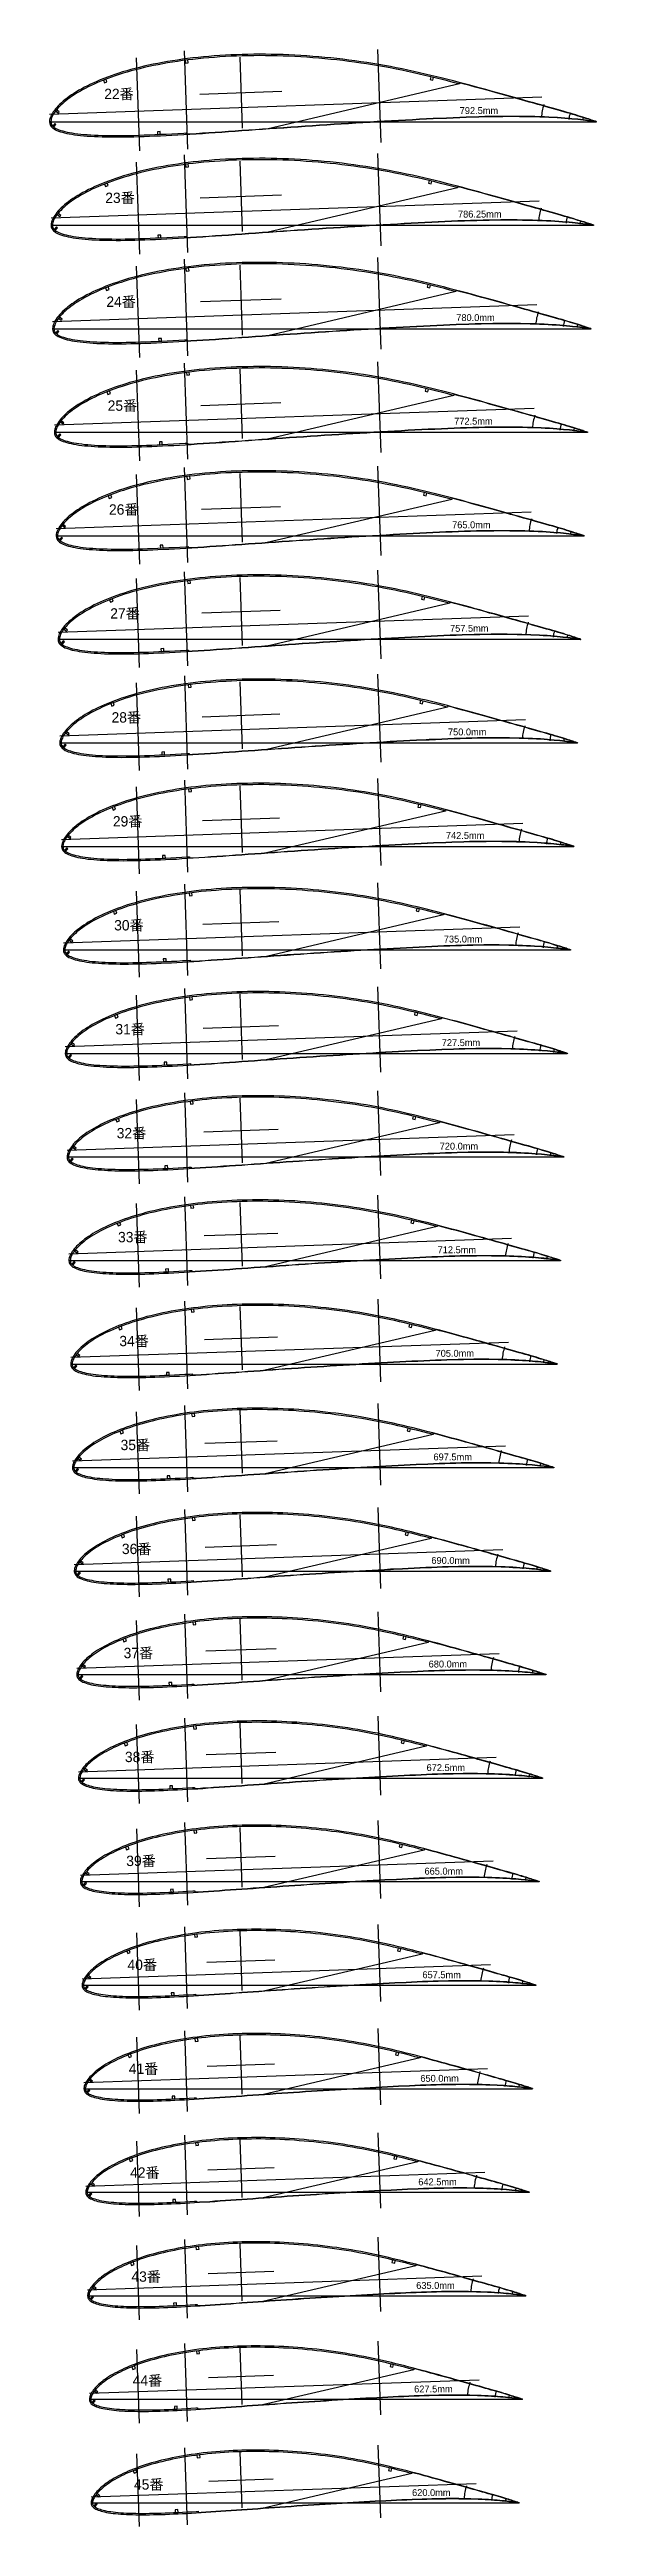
# Model space of a CAD drawing. Header units: metres. Extents: x -277 to 515, y -3484 to 105.
import ezdxf

# ---------------------------------------------------------------- set-up
doc = ezdxf.new("R2010")
doc.units = ezdxf.units.M
for name, color, linetype in [('FoilLayer', 7, 'Continuous'), ('RefFoilLayer', 7, 'Continuous'), ('StringerLayer', 7, 'Continuous'), ('SubLayer', 7, 'Continuous'), ('TextLayer', 7, 'Continuous')]:
    doc.layers.add(name, color=color, linetype=linetype)
doc.styles.add('MSゴシック', font='bigfont')

msp = doc.modelspace()

# ---------------------------------------------------------------- texts
at = {"layer": 'TextLayer', "style": 'MSゴシック'}
for s, height, p in [('22番', 15, (-198.1, 32.7)), ('792.5mm', 10, (317, 11.1)), ('23番', 15, (-196.6, -117.8)), ('786.25mm', 10, (314.5, -138.9)), ('24番', 15, (-195, -268.3)), ('780.0mm', 10, (312, -288.9)), ('25番', 15, (-193.1, -418.9)), ('772.5mm', 10, (309, -439)), ('26番', 15, (-191.2, -569.4)), ('765.0mm', 10, (306, -589.1)), ('27番', 15, (-189.4, -720)), ('757.5mm', 10, (303, -739.1)), ('28番', 15, (-187.5, -870.6)), ('750.0mm', 10, (300, -889.2)), ('29番', 15, (-185.6, -1021.2)), ('742.5mm', 10, (297, -1039.2)), ('30番', 15, (-183.7, -1171.8)), ('735.0mm', 10, (294, -1189.3)), ('31番', 15, (-181.9, -1322.4)), ('727.5mm', 10, (291, -1339.4)), ('32番', 15, (-180, -1473)), ('720.0mm', 10, (288, -1489.4)), ('33番', 15, (-178.1, -1623.6)), ('712.5mm', 10, (285, -1639.5)), ('34番', 15, (-176.2, -1774.2)), ('705.0mm', 10, (282, -1789.5)), ('35番', 15, (-174.4, -1924.8)), ('697.5mm', 10, (279, -1939.6)), ('36番', 15, (-172.5, -2075.4)), ('690.0mm', 10, (276, -2089.6)), ('37番', 15, (-170, -2226.2)), ('680.0mm', 10, (272, -2239.7)), ('38番', 15, (-168.1, -2376.8)), ('672.5mm', 10, (269, -2389.8)), ('39番', 15, (-166.2, -2527.4)), ('665.0mm', 10, (266, -2539.8)), ('40番', 15, (-164.4, -2678)), ('657.5mm', 10, (263, -2689.9)), ('41番', 15, (-162.5, -2828.5)), ('650.0mm', 10, (260, -2840)), ('42番', 15, (-160.6, -2979.1)), ('642.5mm', 10, (257, -2990)), ('43番', 15, (-158.7, -3129.7)), ('635.0mm', 10, (254, -3140.1)), ('44番', 15, (-156.9, -3280.3)), ('627.5mm', 10, (251, -3290.1)), ('45番', 15, (-155, -3430.9)), ('620.0mm', 10, (248, -3440.2))]:
    msp.add_text(s, height=height, dxfattribs=at).set_placement(p)

# ---------------------------------------------------------------- linework, layer by layer
at = {"layer": 'FoilLayer'}
for p, q in [((316.5, 54.7), (39.6, -10.3)), ((317, 56.7), (316.5, 54.7)), ((-79.2, -18.3), (-79.4, -16.3)), ((314, -95.7), (39.3, -160.2)), ((314.5, -93.8), (314, -95.7)), ((-78.6, -168.1), (-78.7, -166.2)), ((311.5, -246.2), (39, -310.1)), ((312, -244.2), (311.5, -246.2)), ((-78, -318), (-78.1, -316)), ((309, -394.8), (308.5, -396.7)), ((308.5, -396.7), (38.6, -460)), ((-77.2, -467.8), (-77.4, -465.8)), ((305.5, -547.2), (38.2, -609.9)), ((306, -545.3), (305.5, -547.2)), ((-76.5, -617.7), (-76.6, -615.7)), ((302.5, -697.8), (37.9, -759.8)), ((303, -695.8), (302.5, -697.8)), ((-75.7, -767.5), (-75.9, -765.5)), ((299.5, -848.3), (37.5, -909.7)), ((300, -846.4), (299.5, -848.3)), ((-75, -917.3), (-75.1, -915.3)), ((296.5, -998.8), (37.1, -1059.6)), ((297, -996.9), (296.5, -998.8)), ((-74.2, -1067.1), (-74.4, -1065.1)), ((294, -1147.4), (293.5, -1149.4)), ((293.5, -1149.4), (36.8, -1209.5)), ((-73.5, -1217), (-73.6, -1215)), ((290.5, -1299.9), (36.4, -1359.4)), ((291, -1298), (290.5, -1299.9)), ((-72.7, -1366.8), (-72.9, -1364.8)), ((287.5, -1450.4), (36, -1509.3)), ((288, -1448.5), (287.5, -1450.4)), ((-72, -1516.6), (-72.1, -1514.6)), ((284.5, -1601), (35.6, -1659.2)), ((285, -1599), (284.5, -1601)), ((-71.2, -1666.4), (-71.4, -1664.4)), ((281.5, -1751.5), (35.3, -1809.1)), ((282, -1749.6), (281.5, -1751.5)), ((-70.5, -1816.3), (-70.6, -1814.3)), ((279, -1900.1), (278.5, -1902.1)), ((278.5, -1902.1), (34.9, -1959)), ((-69.7, -1966.1), (-69.9, -1964.1)), ((275.5, -2052.6), (34.5, -2108.9)), ((276, -2050.7), (275.5, -2052.6)), ((-69, -2115.9), (-69.1, -2113.9)), ((271.5, -2203.3), (34, -2258.8)), ((272, -2201.4), (271.5, -2203.3)), ((-68, -2265.7), (-68.1, -2263.7)), ((268.5, -2353.8), (33.6, -2408.7)), ((269, -2351.9), (268.5, -2353.8)), ((-67.2, -2415.5), (-67.4, -2413.5)), ((265.5, -2504.4), (33.2, -2558.6)), ((266, -2502.4), (265.5, -2504.4)), ((-66.5, -2565.3), (-66.6, -2563.4)), ((262.5, -2654.9), (32.9, -2708.5)), ((263, -2653), (262.5, -2654.9)), ((-65.7, -2715.2), (-65.9, -2713.2)), ((259.5, -2805.5), (32.5, -2858.4)), ((260, -2803.5), (259.5, -2805.5)), ((-65, -2865), (-65.1, -2863)), ((256.5, -2956), (32.1, -3008.3)), ((257, -2954.1), (256.5, -2956)), ((-64.2, -3014.8), (-64.4, -3012.8)), ((253.5, -3106.5), (31.7, -3158.2)), ((254, -3104.6), (253.5, -3106.5)), ((-63.5, -3164.7), (-63.6, -3162.7)), ((250.5, -3257.1), (31.4, -3308.1)), ((251, -3255.1), (250.5, -3257.1)), ((-62.7, -3314.5), (-62.9, -3312.5)), ((247.5, -3407.6), (31, -3458)), ((248, -3405.7), (247.5, -3407.6)), ((-62, -3464.3), (-62.1, -3462.3))]:
    msp.add_line(p, q, dxfattribs=at)
for points in [[(515, -0.4), (514.8, -0.3), (514.3, -0.2), (513.6, 0.1), (512.6, 0.4), (511.3, 0.9), (509.8, 1.4), (508, 2), (505.9, 2.7), (503.6, 3.5), (501.1, 4.3), (498.4, 5.2), (495.4, 6.1), (492.2, 7.1), (488.7, 8.2), (485, 9.3), (481.1, 10.4), (477, 11.7), (472.6, 12.9), (468.1, 14.3), (463.3, 15.6), (458.3, 17), (453.1, 18.5), (447.7, 20.1), (442.1, 21.6), (436.3, 23.3), (430.3, 24.9), (424.2, 26.7), (417.9, 28.5), (411.5, 30.3), (404.8, 32.1), (398.1, 34), (391.2, 36), (384.1, 37.9), (377, 39.9), (369.7, 41.9), (362.3, 44), (354.8, 46), (347.2, 48.1), (339.5, 50.2), (331.8, 52.3), (323.9, 54.4), (316.9, 56.2), (316.5, 54.7), (315.6, 55), (307.6, 57), (299.5, 59.1), (291.4, 61.1), (283.2, 63.1), (275, 65.1), (266.7, 67.1), (258.3, 69), (250, 70.9), (241.6, 72.7), (233.2, 74.5), (224.8, 76.2), (216.3, 77.8), (207.8, 79.4), (199.2, 80.9), (190.7, 82.3), (182.1, 83.7), (173.5, 85), (164.8, 86.2), (156.2, 87.3), (147.5, 88.4), (138.8, 89.4), (130.2, 90.3), (121.5, 91.2), (112.8, 91.9), (104.1, 92.6), (95.4, 93.3), (86.8, 93.9), (78.2, 94.3), (69.6, 94.7), (61, 95.1), (52.4, 95.3), (43.9, 95.5), (35.4, 95.6), (27, 95.7), (18.6, 95.6), (10.2, 95.5), (2, 95.3), (-6.3, 95), (-14.4, 94.7), (-22.5, 94.3), (-30.6, 93.8), (-38.5, 93.2), (-46.4, 92.6), (-54.2, 91.9), (-61.9, 91.2), (-69.5, 90.3), (-77, 89.4), (-84.5, 88.4), (-91.8, 87.4), (-99, 86.3), (-106.2, 85.1), (-113.2, 83.9), (-120.1, 82.6), (-126.9, 81.2), (-133.5, 79.8), (-140.1, 78.3), (-146.4, 76.8), (-152.7, 75.2), (-158.9, 73.5), (-164.9, 71.8), (-170.8, 70.1), (-176.5, 68.3), (-182.1, 66.4), (-187.6, 64.5), (-192.9, 62.6), (-198, 60.6), (-203, 58.6), (-207.9, 56.6), (-212.6, 54.5), (-217.1, 52.4), (-221.5, 50.3), (-225.8, 48.1), (-229.8, 45.9), (-233.7, 43.8), (-237.5, 41.6), (-241, 39.4), (-244.4, 37.1), (-247.6, 34.9), (-250.7, 32.6), (-253.6, 30.4), (-256.3, 28.2), (-258.8, 26), (-261.1, 23.8), (-263.3, 21.6), (-265.3, 19.4), (-267.1, 17.3), (-268.8, 15.2), (-270.3, 13.2), (-271.5, 11.2), (-272.6, 9.2), (-273.5, 7.4), (-274.3, 5.4), (-274.8, 4), (-275.2, 2.1), (-275.4, 0.2), (-275.4, -0.2), (-275.2, -1.9), (-274.8, -3.1), (-274.3, -4.3), (-273.5, -5.5), (-272.5, -6.6), (-271.2, -7.8), (-269.8, -8.8), (-268, -9.8), (-266, -10.8), (-263.7, -11.7), (-261.1, -12.6), (-258.3, -13.5), (-255.3, -14.3), (-252, -15), (-248.5, -15.7), (-244.7, -16.4), (-240.8, -17), (-236.6, -17.5), (-232.2, -18), (-227.5, -18.4), (-222.6, -18.8), (-217.5, -19.2), (-212.2, -19.5), (-206.7, -19.7), (-200.9, -19.9), (-195, -20), (-188.8, -20.1), (-182.5, -20.2), (-175.9, -20.1), (-169.2, -20), (-162.2, -19.9), (-155, -19.8), (-147.7, -19.6), (-140.2, -19.3), (-132.6, -19), (-124.7, -18.7), (-116.6, -18.3), (-108.4, -17.9), (-100.1, -17.5), (-91.6, -17), (-82.9, -16.5), (-79.4, -16.3), (-79.3, -17.8), (-73.9, -17.5), (-65, -17), (-55.9, -16.4), (-46.6, -15.8), (-37.3, -15.1), (-27.8, -14.5), (-18.2, -13.9), (-8.5, -13.2), (1.3, -12.5), (11.2, -11.8), (21.2, -11.1), (31.3, -10.4), (41.4, -9.7), (51.6, -9), (61.9, -8.2), (72.3, -7.5), (82.6, -6.8), (93, -6.1), (103.5, -5.4), (113.9, -4.7), (124.4, -4), (134.9, -3.3), (145.4, -2.7), (155.9, -2), (166.4, -1.4), (176.8, -0.7), (187.2, -0.1), (197.6, 0.5), (207.9, 1.1), (218.2, 1.7), (228.5, 2.2), (238.6, 2.8), (248.7, 3.3), (258.7, 3.9), (268.7, 4.4), (278.6, 4.9), (288.3, 5.3), (298, 5.8), (307.5, 6.2), (317, 6.6), (326.4, 6.9), (335.6, 7.2), (344.7, 7.5), (353.6, 7.8), (362.4, 8), (371, 8.1), (379.5, 8.2), (387.7, 8.2), (395.8, 8.2), (403.7, 8.2), (411.4, 8.1), (418.8, 7.9), (426, 7.8), (433, 7.6), (439.8, 7.3), (446.3, 7), (452.5, 6.7), (458.5, 6.4), (464.2, 6), (469.6, 5.6), (474.7, 5.2), (479.6, 4.8), (484.1, 4.3), (488.4, 3.9), (492.3, 3.5), (496, 3), (499.3, 2.6), (502.3, 2.2), (505, 1.9), (507.3, 1.5), (509.4, 1.2), (511.1, 1), (512.6, 0.8), (513.7, 0.6), (514.5, 0.5), (515, 0.4), (515.2, 0.4)], [(510.9, -150.4), (510.8, -150.3), (510.3, -150.2), (509.6, -149.9), (508.5, -149.6), (507.3, -149.1), (505.7, -148.6), (504, -148), (501.9, -147.3), (499.7, -146.6), (497.2, -145.8), (494.4, -144.9), (491.5, -143.9), (488.3, -143), (484.8, -141.9), (481.2, -140.8), (477.3, -139.6), (473.2, -138.4), (468.9, -137.2), (464.4, -135.9), (459.6, -134.5), (454.7, -133.1), (449.5, -131.6), (444.1, -130.1), (438.6, -128.5), (432.8, -126.9), (426.9, -125.3), (420.8, -123.5), (414.6, -121.8), (408.2, -120), (401.6, -118.1), (394.9, -116.2), (388.1, -114.3), (381.1, -112.4), (374, -110.4), (366.8, -108.4), (359.5, -106.4), (352, -104.3), (344.5, -102.3), (336.9, -100.2), (329.2, -98.1), (321.4, -96), (314.4, -94.2), (314, -95.7), (313.1, -95.5), (305.2, -93.4), (297.2, -91.4), (289.1, -89.4), (281, -87.4), (272.8, -85.4), (264.6, -83.5), (256.3, -81.6), (248, -79.7), (239.7, -77.9), (231.4, -76.1), (223, -74.5), (214.6, -72.8), (206.1, -71.3), (197.7, -69.8), (189.2, -68.4), (180.6, -67), (172.1, -65.7), (163.5, -64.5), (154.9, -63.4), (146.3, -62.3), (137.7, -61.3), (129.1, -60.4), (120.5, -59.6), (111.9, -58.8), (103.3, -58.1), (94.7, -57.5), (86.1, -56.9), (77.6, -56.4), (69, -56), (60.5, -55.7), (52, -55.4), (43.6, -55.2), (35.1, -55.1), (26.8, -55.1), (18.5, -55.2), (10.2, -55.3), (1.9, -55.5), (-6.2, -55.7), (-14.3, -56), (-22.3, -56.5), (-30.3, -57), (-38.2, -57.5), (-46, -58.1), (-53.8, -58.8), (-61.4, -59.6), (-69, -60.4), (-76.4, -61.3), (-83.8, -62.3), (-91.1, -63.3), (-98.3, -64.4), (-105.3, -65.6), (-112.3, -66.8), (-119.1, -68.1), (-125.9, -69.5), (-132.5, -70.9), (-139, -72.3), (-145.3, -73.8), (-151.5, -75.4), (-157.6, -77.1), (-163.6, -78.8), (-169.4, -80.5), (-175.1, -82.3), (-180.7, -84.1), (-186.1, -86), (-191.3, -87.9), (-196.5, -89.9), (-201.4, -91.9), (-206.3, -93.9), (-210.9, -95.9), (-215.4, -98), (-219.8, -100.1), (-224, -102.3), (-228, -104.4), (-231.9, -106.6), (-235.6, -108.8), (-239.1, -111), (-242.5, -113.2), (-245.7, -115.4), (-248.7, -117.6), (-251.6, -119.8), (-254.2, -122), (-256.7, -124.2), (-259.1, -126.4), (-261.2, -128.6), (-263.2, -130.7), (-265, -132.9), (-266.7, -134.9), (-268.1, -137), (-269.4, -138.9), (-270.5, -140.9), (-271.4, -142.7), (-272.1, -144.6), (-272.6, -146), (-273, -147.9), (-273.2, -149.8), (-273.2, -150.2), (-273, -151.9), (-272.7, -153.1), (-272.1, -154.3), (-271.3, -155.4), (-270.3, -156.6), (-269.1, -157.7), (-267.6, -158.7), (-265.9, -159.7), (-263.9, -160.7), (-261.6, -161.6), (-259, -162.5), (-256.3, -163.3), (-253.3, -164.1), (-250, -164.9), (-246.5, -165.6), (-242.8, -166.2), (-238.9, -166.8), (-234.7, -167.4), (-230.3, -167.8), (-225.7, -168.3), (-220.8, -168.7), (-215.7, -169), (-210.5, -169.3), (-205, -169.6), (-199.3, -169.7), (-193.4, -169.9), (-187.3, -169.9), (-181, -170), (-174.5, -170), (-167.8, -169.9), (-160.9, -169.7), (-153.8, -169.6), (-146.6, -169.4), (-139.1, -169.2), (-131.5, -168.9), (-123.7, -168.5), (-115.7, -168.2), (-107.6, -167.8), (-99.3, -167.4), (-90.8, -166.9), (-82.2, -166.4), (-78.7, -166.2), (-78.7, -167.7), (-73.3, -167.4), (-64.4, -166.8), (-55.4, -166.3), (-46.3, -165.7), (-37, -165), (-27.5, -164.4), (-18, -163.8), (-8.4, -163.1), (1.3, -162.4), (11.1, -161.7), (21.1, -161), (31.1, -160.3), (41.1, -159.6), (51.2, -158.9), (61.4, -158.2), (71.7, -157.5), (82, -156.8), (92.3, -156.1), (102.6, -155.4), (113, -154.7), (123.5, -154), (133.9, -153.3), (144.3, -152.7), (154.6, -152), (165, -151.3), (175.4, -150.7), (185.8, -150.1), (196, -149.5), (206.3, -148.9), (216.5, -148.3), (226.7, -147.8), (236.7, -147.2), (246.7, -146.7), (256.7, -146.2), (266.6, -145.6), (276.4, -145.2), (286, -144.7), (295.6, -144.3), (305.1, -143.8), (314.5, -143.4), (323.8, -143.1), (332.9, -142.8), (341.9, -142.5), (350.8, -142.3), (359.6, -142.1), (368.1, -142), (376.5, -141.9), (384.7, -141.9), (392.7, -141.8), (400.5, -141.9), (408.1, -142), (415.5, -142.1), (422.7, -142.3), (429.6, -142.5), (436.3, -142.8), (442.7, -143), (448.9, -143.3), (454.8, -143.7), (460.5, -144), (465.9, -144.4), (471, -144.9), (475.8, -145.3), (480.3, -145.7), (484.5, -146.1), (488.4, -146.6), (492, -147), (495.3, -147.4), (498.3, -147.8), (501, -148.2), (503.3, -148.5), (505.4, -148.8), (507.1, -149), (508.5, -149.2), (509.7, -149.4), (510.5, -149.5), (511, -149.6), (511.1, -149.6)], [(506.9, -300.4), (506.7, -300.3), (506.2, -300.2), (505.5, -299.9), (504.5, -299.6), (503.2, -299.1), (501.7, -298.6), (500, -298), (497.9, -297.3), (495.7, -296.6), (493.2, -295.8), (490.5, -294.9), (487.6, -294), (484.4, -293), (481, -292), (477.4, -290.9), (473.5, -289.7), (469.4, -288.5), (465.2, -287.3), (460.7, -286), (456, -284.6), (451, -283.2), (445.9, -281.8), (440.6, -280.3), (435.1, -278.7), (429.4, -277.1), (423.5, -275.5), (417.5, -273.7), (411.3, -272), (405, -270.2), (398.5, -268.4), (391.8, -266.5), (385, -264.6), (378.1, -262.7), (371, -260.7), (363.9, -258.7), (356.6, -256.7), (349.2, -254.7), (341.7, -252.6), (334.2, -250.6), (326.5, -248.5), (318.8, -246.5), (311.9, -244.7), (311.5, -246.2), (310.6, -245.9), (302.7, -243.9), (294.8, -241.9), (286.8, -239.9), (278.7, -237.9), (270.6, -236), (262.4, -234), (254.3, -232.1), (246.1, -230.3), (237.8, -228.5), (229.5, -226.7), (221.2, -225.1), (212.9, -223.5), (204.5, -221.9), (196.1, -220.4), (187.7, -219), (179.2, -217.7), (170.7, -216.4), (162.2, -215.2), (153.7, -214.1), (145.2, -213), (136.7, -212), (128.1, -211.1), (119.6, -210.3), (111, -209.5), (102.5, -208.8), (93.9, -208.2), (85.4, -207.7), (76.9, -207.2), (68.5, -206.8), (60, -206.5), (51.6, -206.2), (43.2, -206), (34.9, -205.9), (26.6, -205.9), (18.3, -205.9), (10.1, -206), (1.9, -206.2), (-6.2, -206.5), (-14.2, -206.8), (-22.2, -207.2), (-30.1, -207.7), (-37.9, -208.3), (-45.7, -208.9), (-53.3, -209.5), (-60.9, -210.3), (-68.4, -211.1), (-75.8, -212), (-83.1, -213), (-90.4, -214), (-97.5, -215.1), (-104.5, -216.3), (-111.4, -217.5), (-118.2, -218.8), (-124.8, -220.1), (-131.4, -221.5), (-137.8, -223), (-144.1, -224.5), (-150.3, -226), (-156.4, -227.7), (-162.3, -229.3), (-168.1, -231.1), (-173.7, -232.8), (-179.2, -234.6), (-184.6, -236.5), (-189.8, -238.4), (-194.9, -240.4), (-199.8, -242.3), (-204.6, -244.3), (-209.2, -246.4), (-213.7, -248.5), (-218, -250.5), (-222.2, -252.7), (-226.2, -254.8), (-230, -257), (-233.7, -259.1), (-237.2, -261.3), (-240.5, -263.5), (-243.7, -265.7), (-246.7, -267.9), (-249.6, -270.1), (-252.2, -272.3), (-254.7, -274.4), (-257, -276.6), (-259.1, -278.8), (-261.1, -280.9), (-262.9, -283), (-264.5, -285.1), (-266, -287.1), (-267.2, -289), (-268.3, -290.9), (-269.2, -292.7), (-269.9, -294.7), (-270.5, -296.1), (-270.8, -297.9), (-271, -299.8), (-271, -300.2), (-270.8, -301.9), (-270.5, -303.1), (-269.9, -304.2), (-269.1, -305.4), (-268.1, -306.5), (-266.9, -307.6), (-265.5, -308.6), (-263.8, -309.6), (-261.8, -310.6), (-259.5, -311.5), (-257, -312.4), (-254.2, -313.2), (-251.3, -314), (-248.1, -314.7), (-244.6, -315.4), (-240.9, -316.1), (-237, -316.7), (-232.8, -317.2), (-228.5, -317.7), (-223.9, -318.1), (-219.1, -318.5), (-214, -318.9), (-208.8, -319.2), (-203.4, -319.4), (-197.8, -319.6), (-191.9, -319.7), (-185.8, -319.8), (-179.6, -319.8), (-173.2, -319.8), (-166.5, -319.7), (-159.6, -319.6), (-152.6, -319.4), (-145.4, -319.2), (-138, -319), (-130.5, -318.7), (-122.7, -318.4), (-114.8, -318), (-106.7, -317.6), (-98.5, -317.2), (-90.1, -316.7), (-81.6, -316.2), (-78.1, -316), (-78, -317.6), (-72.8, -317.2), (-63.9, -316.7), (-55, -316.1), (-45.9, -315.5), (-36.7, -314.9), (-27.3, -314.3), (-17.9, -313.6), (-8.3, -313), (1.3, -312.3), (11.1, -311.6), (20.9, -310.9), (30.8, -310.2), (40.8, -309.5), (50.8, -308.8), (60.9, -308.1), (71.1, -307.4), (81.3, -306.7), (91.6, -306), (101.8, -305.3), (112.1, -304.6), (122.5, -303.9), (132.8, -303.3), (143.1, -302.6), (153.4, -302), (163.7, -301.3), (174, -300.7), (184.3, -300.1), (194.5, -299.5), (204.6, -298.9), (214.8, -298.3), (224.9, -297.8), (234.9, -297.2), (244.8, -296.7), (254.6, -296.2), (264.4, -295.7), (274.2, -295.2), (283.8, -294.8), (293.3, -294.3), (302.7, -293.9), (312, -293.5), (321.2, -293.2), (330.3, -292.9), (339.2, -292.6), (348, -292.3), (356.7, -292.2), (365.2, -292), (373.5, -292), (381.6, -291.9), (389.6, -291.9), (397.4, -292), (404.9, -292.1), (412.2, -292.2), (419.3, -292.4), (426.2, -292.6), (432.8, -292.8), (439.2, -293.1), (445.3, -293.4), (451.2, -293.7), (456.9, -294.1), (462.2, -294.5), (467.2, -294.9), (472, -295.3), (476.5, -295.7), (480.7, -296.2), (484.5, -296.6), (488.1, -297), (491.4, -297.4), (494.4, -297.8), (497, -298.2), (499.3, -298.5), (501.4, -298.8), (503.1, -299), (504.5, -299.2), (505.6, -299.4), (506.4, -299.5), (506.9, -299.6), (507.1, -299.6)], [(502, -450.4), (501.8, -450.3), (501.4, -450.2), (500.6, -449.9), (499.6, -449.6), (498.4, -449.1), (496.9, -448.6), (495.1, -448), (493.2, -447.4), (490.9, -446.6), (488.5, -445.8), (485.8, -445), (482.9, -444.1), (479.7, -443.1), (476.4, -442), (472.8, -441), (469, -439.8), (464.9, -438.6), (460.7, -437.4), (456.2, -436.1), (451.6, -434.8), (446.7, -433.4), (441.6, -432), (436.4, -430.5), (430.9, -428.9), (425.3, -427.3), (419.5, -425.7), (413.5, -424), (407.4, -422.3), (401.1, -420.5), (394.6, -418.7), (388, -416.8), (381.3, -415), (374.4, -413), (367.5, -411.1), (360.4, -409.1), (353.2, -407.1), (345.9, -405.1), (338.5, -403.1), (331, -401.1), (323.4, -399), (315.7, -397), (308.9, -395.2), (308.5, -396.7), (307.6, -396.5), (299.8, -394.4), (292, -392.4), (284, -390.5), (276.1, -388.5), (268, -386.6), (259.9, -384.7), (251.8, -382.8), (243.7, -381), (235.5, -379.2), (227.3, -377.5), (219.1, -375.8), (210.8, -374.2), (202.5, -372.7), (194.2, -371.2), (185.9, -369.8), (177.5, -368.5), (169.1, -367.2), (160.7, -366.1), (152.2, -364.9), (143.8, -363.9), (135.3, -362.9), (126.9, -362), (118.4, -361.2), (109.9, -360.4), (101.5, -359.7), (93, -359.1), (84.6, -358.6), (76.2, -358.1), (67.8, -357.7), (59.4, -357.4), (51.1, -357.1), (42.8, -356.9), (34.5, -356.8), (26.3, -356.8), (18.1, -356.9), (10, -357), (1.9, -357.1), (-6.1, -357.4), (-14.1, -357.7), (-21.9, -358.1), (-29.8, -358.6), (-37.5, -359.2), (-45.2, -359.8), (-52.8, -360.4), (-60.3, -361.2), (-67.7, -362), (-75.1, -362.9), (-82.3, -363.9), (-89.5, -364.9), (-96.5, -366), (-103.5, -367.1), (-110.3, -368.3), (-117, -369.6), (-123.6, -370.9), (-130.1, -372.3), (-136.5, -373.7), (-142.7, -375.2), (-148.9, -376.8), (-154.8, -378.4), (-160.7, -380), (-166.4, -381.7), (-172, -383.5), (-177.5, -385.3), (-182.8, -387.1), (-188, -389), (-193, -391), (-197.9, -392.9), (-202.6, -394.9), (-207.2, -396.9), (-211.6, -399), (-215.9, -401), (-220, -403.2), (-224, -405.3), (-227.8, -407.4), (-231.4, -409.5), (-234.9, -411.7), (-238.2, -413.9), (-241.4, -416), (-244.3, -418.2), (-247.1, -420.4), (-249.8, -422.5), (-252.2, -424.7), (-254.5, -426.9), (-256.6, -429), (-258.6, -431.1), (-260.4, -433.2), (-262, -435.2), (-263.4, -437.2), (-264.6, -439.1), (-265.7, -441), (-266.6, -442.8), (-267.3, -444.7), (-267.8, -446.1), (-268.2, -447.9), (-268.4, -449.8), (-268.4, -450.2), (-268.2, -451.8), (-267.9, -453), (-267.3, -454.2), (-266.5, -455.3), (-265.6, -456.4), (-264.4, -457.5), (-262.9, -458.5), (-261.3, -459.5), (-259.3, -460.4), (-257, -461.3), (-254.5, -462.2), (-251.8, -463.1), (-248.8, -463.9), (-245.7, -464.6), (-242.2, -465.2), (-238.5, -465.9), (-234.7, -466.5), (-230.6, -467), (-226.3, -467.5), (-221.7, -467.9), (-216.9, -468.3), (-212, -468.7), (-206.8, -469), (-201.4, -469.2), (-195.9, -469.3), (-190, -469.5), (-184, -469.6), (-177.8, -469.6), (-171.5, -469.6), (-164.9, -469.5), (-158.1, -469.4), (-151.1, -469.2), (-144, -469), (-136.7, -468.8), (-129.2, -468.5), (-121.5, -468.2), (-113.7, -467.8), (-105.7, -467.4), (-97.5, -467), (-89.2, -466.5), (-80.8, -466), (-77.4, -465.8), (-77.3, -467.4), (-72.1, -467.1), (-63.3, -466.5), (-54.5, -466), (-45.5, -465.4), (-36.3, -464.8), (-27.1, -464.1), (-17.7, -463.5), (-8.3, -462.9), (1.3, -462.2), (10.9, -461.5), (20.7, -460.8), (30.5, -460.1), (40.4, -459.4), (50.3, -458.7), (60.4, -458), (70.4, -457.3), (80.6, -456.6), (90.7, -456), (100.8, -455.3), (111.1, -454.6), (121.3, -453.9), (131.5, -453.3), (141.7, -452.6), (151.9, -452), (162.2, -451.3), (172.4, -450.7), (182.5, -450.1), (192.6, -449.5), (202.7, -448.9), (212.7, -448.3), (222.7, -447.8), (232.6, -447.3), (242.4, -446.7), (252.2, -446.2), (261.9, -445.7), (271.5, -445.2), (281, -444.8), (290.5, -444.4), (299.8, -443.9), (309, -443.6), (318.1, -443.2), (327.1, -442.9), (336, -442.7), (344.7, -442.4), (353.3, -442.2), (361.7, -442.1), (369.9, -442), (378, -442), (385.8, -442), (393.5, -442), (401, -442.1), (408.2, -442.3), (415.3, -442.4), (422.1, -442.6), (428.7, -442.9), (435, -443.2), (441.1, -443.5), (446.9, -443.8), (452.5, -444.1), (457.7, -444.5), (462.7, -444.9), (467.5, -445.4), (471.9, -445.8), (476, -446.2), (479.9, -446.6), (483.4, -447), (486.7, -447.4), (489.6, -447.8), (492.2, -448.2), (494.5, -448.5), (496.5, -448.8), (498.2, -449), (499.6, -449.2), (500.8, -449.4), (501.5, -449.5), (502, -449.6), (502.2, -449.6)], [(497.1, -600.4), (497, -600.3), (496.5, -600.2), (495.8, -599.9), (494.8, -599.6), (493.6, -599.2), (492.1, -598.6), (490.3, -598.1), (488.4, -597.4), (486.2, -596.7), (483.7, -595.9), (481.1, -595), (478.2, -594.1), (475.1, -593.2), (471.7, -592.1), (468.2, -591.1), (464.4, -589.9), (460.4, -588.8), (456.2, -587.5), (451.8, -586.3), (447.2, -584.9), (442.4, -583.6), (437.3, -582.1), (432.1, -580.7), (426.7, -579.1), (421.1, -577.6), (415.4, -575.9), (409.5, -574.3), (403.4, -572.5), (397.2, -570.8), (390.8, -569), (384.3, -567.2), (377.6, -565.3), (370.8, -563.4), (363.9, -561.5), (356.9, -559.5), (349.7, -557.6), (342.5, -555.6), (335.2, -553.6), (327.7, -551.5), (320.3, -549.5), (312.7, -547.5), (305.9, -545.7), (305.5, -547.2), (304.6, -547), (296.9, -545), (289.1, -543), (281.3, -541.1), (273.4, -539.1), (265.4, -537.2), (257.4, -535.3), (249.4, -533.5), (241.3, -531.6), (233.2, -529.9), (225.1, -528.2), (217, -526.6), (208.8, -525), (200.5, -523.5), (192.3, -522), (184, -520.6), (175.8, -519.3), (167.4, -518.1), (159.1, -516.9), (150.7, -515.8), (142.4, -514.7), (134, -513.8), (125.6, -512.9), (117.3, -512.1), (108.9, -511.3), (100.5, -510.6), (92.1, -510), (83.8, -509.5), (75.5, -509), (67.1, -508.6), (58.9, -508.3), (50.6, -508), (42.4, -507.9), (34.2, -507.8), (26.1, -507.7), (18, -507.8), (9.9, -507.9), (1.9, -508.1), (-6.1, -508.3), (-13.9, -508.6), (-21.7, -509), (-29.5, -509.5), (-37.2, -510.1), (-44.8, -510.7), (-52.3, -511.3), (-59.7, -512.1), (-67.1, -512.9), (-74.4, -513.8), (-81.5, -514.7), (-88.6, -515.7), (-95.6, -516.8), (-102.5, -517.9), (-109.2, -519.1), (-115.9, -520.4), (-122.4, -521.7), (-128.9, -523.1), (-135.2, -524.5), (-141.3, -525.9), (-147.4, -527.5), (-153.3, -529.1), (-159.2, -530.7), (-164.8, -532.4), (-170.4, -534.2), (-175.8, -535.9), (-181, -537.8), (-186.1, -539.6), (-191.1, -541.5), (-196, -543.5), (-200.7, -545.4), (-205.2, -547.4), (-209.6, -549.5), (-213.8, -551.5), (-217.9, -553.6), (-221.8, -555.7), (-225.6, -557.8), (-229.2, -559.9), (-232.6, -562.1), (-235.9, -564.2), (-239, -566.4), (-242, -568.5), (-244.7, -570.7), (-247.3, -572.8), (-249.8, -575), (-252, -577.1), (-254.1, -579.2), (-256.1, -581.3), (-257.8, -583.3), (-259.4, -585.4), (-260.8, -587.3), (-262.1, -589.3), (-263.1, -591.1), (-264, -592.9), (-264.7, -594.8), (-265.2, -596.2), (-265.6, -598), (-265.7, -599.8), (-265.8, -600.2), (-265.6, -601.8), (-265.2, -603), (-264.7, -604.1), (-263.9, -605.2), (-263, -606.4), (-261.8, -607.4), (-260.4, -608.4), (-258.7, -609.4), (-256.8, -610.3), (-254.5, -611.2), (-252, -612.1), (-249.3, -612.9), (-246.4, -613.7), (-243.3, -614.4), (-239.9, -615.1), (-236.2, -615.7), (-232.4, -616.3), (-228.4, -616.8), (-224.1, -617.3), (-219.6, -617.7), (-214.8, -618.1), (-209.9, -618.5), (-204.8, -618.7), (-199.5, -619), (-194, -619.1), (-188.2, -619.3), (-182.2, -619.4), (-176.1, -619.4), (-169.8, -619.4), (-163.3, -619.3), (-156.6, -619.2), (-149.7, -619), (-142.6, -618.8), (-135.4, -618.6), (-128, -618.3), (-120.3, -618), (-112.6, -617.6), (-104.6, -617.2), (-96.6, -616.8), (-88.4, -616.4), (-80, -615.9), (-76.6, -615.7), (-76.5, -617.2), (-71.4, -616.9), (-62.7, -616.4), (-53.9, -615.8), (-45, -615.2), (-36, -614.6), (-26.8, -614), (-17.5, -613.4), (-8.2, -612.7), (1.3, -612.1), (10.8, -611.4), (20.5, -610.7), (30.2, -610), (40, -609.3), (49.8, -608.6), (59.8, -607.9), (69.8, -607.2), (79.8, -606.6), (89.8, -605.9), (99.9, -605.2), (110, -604.5), (120.1, -603.9), (130.2, -603.2), (140.4, -602.6), (150.5, -601.9), (160.6, -601.3), (170.7, -600.7), (180.7, -600.1), (190.7, -599.5), (200.7, -598.9), (210.6, -598.4), (220.5, -597.8), (230.3, -597.3), (240.1, -596.8), (249.7, -596.2), (259.4, -595.7), (268.9, -595.3), (278.3, -594.9), (287.6, -594.4), (296.9, -594), (306, -593.6), (315, -593.3), (323.9, -593), (332.7, -592.7), (341.3, -592.5), (349.8, -592.3), (358.2, -592.2), (366.3, -592.1), (374.3, -592.1), (382.1, -592.1), (389.7, -592.1), (397.1, -592.2), (404.3, -592.3), (411.2, -592.5), (418, -592.7), (424.5, -592.9), (430.8, -593.2), (436.8, -593.5), (442.5, -593.8), (448.1, -594.2), (453.3, -594.6), (458.3, -595), (462.9, -595.4), (467.3, -595.8), (471.4, -596.2), (475.2, -596.6), (478.7, -597.1), (481.9, -597.5), (484.8, -597.8), (487.4, -598.2), (489.7, -598.5), (491.7, -598.8), (493.4, -599), (494.8, -599.2), (495.9, -599.4), (496.7, -599.5), (497.2, -599.6), (497.3, -599.6)], [(492.2, -750.4), (492.1, -750.3), (491.6, -750.2), (490.9, -749.9), (489.9, -749.6), (488.7, -749.2), (487.2, -748.7), (485.5, -748.1), (483.6, -747.4), (481.4, -746.7), (479, -745.9), (476.4, -745.1), (473.5, -744.2), (470.4, -743.2), (467.1, -742.2), (463.6, -741.1), (459.8, -740), (455.9, -738.9), (451.7, -737.7), (447.4, -736.4), (442.8, -735.1), (438, -733.7), (433, -732.3), (427.9, -730.9), (422.5, -729.3), (417, -727.8), (411.3, -726.2), (405.5, -724.5), (399.4, -722.8), (393.3, -721.1), (387, -719.3), (380.5, -717.5), (373.9, -715.6), (367.2, -713.8), (360.3, -711.9), (353.4, -709.9), (346.3, -708), (339.1, -706), (331.9, -704), (324.5, -702), (317.1, -700), (309.6, -698), (302.9, -696.3), (302.5, -697.8), (301.6, -697.5), (294, -695.6), (286.3, -693.6), (278.5, -691.7), (270.7, -689.8), (262.8, -687.9), (254.9, -686), (246.9, -684.1), (238.9, -682.3), (230.9, -680.6), (222.9, -678.9), (214.8, -677.3), (206.7, -675.7), (198.6, -674.2), (190.4, -672.8), (182.2, -671.4), (174, -670.1), (165.8, -668.9), (157.5, -667.7), (149.3, -666.6), (141, -665.6), (132.7, -664.6), (124.4, -663.8), (116.1, -663), (107.8, -662.2), (99.5, -661.5), (91.2, -660.9), (83, -660.4), (74.7, -659.9), (66.5, -659.5), (58.3, -659.2), (50.1, -659), (42, -658.8), (33.9, -658.7), (25.8, -658.7), (17.8, -658.7), (9.8, -658.8), (1.9, -659), (-6, -659.2), (-13.8, -659.6), (-21.5, -660), (-29.2, -660.4), (-36.8, -661), (-44.4, -661.6), (-51.8, -662.2), (-59.1, -662.9), (-66.4, -663.8), (-73.6, -664.6), (-80.7, -665.6), (-87.8, -666.6), (-94.7, -667.6), (-101.5, -668.7), (-108.2, -669.9), (-114.7, -671.2), (-121.2, -672.5), (-127.6, -673.8), (-133.9, -675.2), (-140, -676.7), (-146, -678.2), (-151.8, -679.8), (-157.6, -681.4), (-163.2, -683.1), (-168.7, -684.8), (-174, -686.6), (-179.2, -688.4), (-184.3, -690.2), (-189.3, -692.1), (-194, -694.1), (-198.7, -696), (-203.2, -698), (-207.5, -700), (-211.7, -702), (-215.8, -704.1), (-219.6, -706.2), (-223.4, -708.3), (-226.9, -710.3), (-230.3, -712.5), (-233.6, -714.6), (-236.6, -716.7), (-239.6, -718.9), (-242.3, -721), (-244.9, -723.1), (-247.3, -725.2), (-249.5, -727.3), (-251.6, -729.4), (-253.5, -731.5), (-255.3, -733.5), (-256.9, -735.5), (-258.3, -737.5), (-259.5, -739.4), (-260.5, -741.2), (-261.4, -743), (-262.1, -744.8), (-262.6, -746.2), (-262.9, -748), (-263.1, -749.8), (-263.1, -750.2), (-263, -751.8), (-262.6, -752.9), (-262.1, -754.1), (-261.3, -755.2), (-260.4, -756.3), (-259.2, -757.3), (-257.8, -758.3), (-256.2, -759.3), (-254.2, -760.2), (-252, -761.1), (-249.5, -762), (-246.9, -762.8), (-244, -763.6), (-240.9, -764.3), (-237.5, -764.9), (-233.9, -765.5), (-230.1, -766.1), (-226.1, -766.7), (-221.9, -767.1), (-217.4, -767.5), (-212.7, -767.9), (-207.8, -768.3), (-202.8, -768.5), (-197.5, -768.8), (-192, -768.9), (-186.3, -769.1), (-180.5, -769.1), (-174.4, -769.2), (-168.2, -769.2), (-161.7, -769.1), (-155, -769), (-148.2, -768.8), (-141.2, -768.6), (-134, -768.4), (-126.7, -768.1), (-119.2, -767.8), (-111.5, -767.4), (-103.6, -767.1), (-95.7, -766.6), (-87.5, -766.2), (-79.2, -765.7), (-75.9, -765.5), (-75.8, -767), (-70.7, -766.7), (-62.1, -766.2), (-53.4, -765.7), (-44.6, -765.1), (-35.6, -764.5), (-26.5, -763.8), (-17.4, -763.2), (-8.1, -762.6), (1.3, -761.9), (10.7, -761.3), (20.3, -760.6), (29.9, -759.9), (39.6, -759.2), (49.4, -758.6), (59.2, -757.9), (69.1, -757.2), (79, -756.5), (88.9, -755.8), (98.9, -755.1), (108.9, -754.5), (118.9, -753.8), (129, -753.2), (139, -752.6), (149, -751.9), (159, -751.3), (169, -750.7), (179, -750.1), (188.9, -749.5), (198.7, -748.9), (208.6, -748.4), (218.4, -747.8), (228.1, -747.3), (237.7, -746.8), (247.3, -746.3), (256.8, -745.8), (266.3, -745.3), (275.6, -744.9), (284.8, -744.5), (294, -744.1), (303, -743.7), (312, -743.3), (320.8, -743.1), (329.4, -742.8), (338, -742.6), (346.4, -742.4), (354.7, -742.3), (362.7, -742.2), (370.6, -742.1), (378.3, -742.1), (385.9, -742.2), (393.2, -742.3), (400.3, -742.4), (407.2, -742.6), (413.9, -742.8), (420.3, -743), (426.5, -743.3), (432.5, -743.6), (438.2, -743.9), (443.7, -744.2), (448.9, -744.6), (453.8, -745), (458.4, -745.4), (462.7, -745.8), (466.8, -746.2), (470.6, -746.7), (474.1, -747.1), (477.2, -747.5), (480.1, -747.9), (482.7, -748.2), (484.9, -748.5), (486.9, -748.8), (488.6, -749), (489.9, -749.3), (491, -749.4), (491.8, -749.5), (492.3, -749.6), (492.5, -749.6)], [(487.4, -900.4), (487.2, -900.3), (486.8, -900.2), (486.1, -899.9), (485.1, -899.6), (483.9, -899.2), (482.4, -898.7), (480.7, -898.1), (478.8, -897.5), (476.6, -896.7), (474.2, -896), (471.6, -895.1), (468.8, -894.2), (465.8, -893.3), (462.5, -892.3), (459, -891.2), (455.3, -890.1), (451.4, -889), (447.3, -887.8), (442.9, -886.5), (438.4, -885.2), (433.7, -883.9), (428.8, -882.5), (423.6, -881), (418.4, -879.6), (412.9, -878), (407.2, -876.4), (401.4, -874.8), (395.5, -873.1), (389.4, -871.4), (383.1, -869.6), (376.7, -867.8), (370.2, -866), (363.5, -864.1), (356.8, -862.2), (349.9, -860.3), (342.9, -858.4), (335.8, -856.5), (328.6, -854.5), (321.3, -852.5), (314, -850.5), (306.5, -848.5), (299.9, -846.8), (299.5, -848.3), (298.6, -848.1), (291.1, -846.1), (283.4, -844.2), (275.8, -842.3), (268, -840.4), (260.2, -838.5), (252.3, -836.6), (244.5, -834.8), (236.6, -833), (228.7, -831.3), (220.7, -829.6), (212.7, -828), (204.7, -826.5), (196.6, -825), (188.5, -823.6), (180.4, -822.2), (172.3, -820.9), (164.1, -819.7), (156, -818.6), (147.8, -817.5), (139.6, -816.5), (131.4, -815.5), (123.2, -814.6), (115, -813.8), (106.7, -813.1), (98.5, -812.4), (90.3, -811.8), (82.1, -811.3), (74, -810.8), (65.8, -810.5), (57.7, -810.1), (49.6, -809.9), (41.5, -809.7), (33.5, -809.6), (25.6, -809.6), (17.6, -809.6), (9.7, -809.7), (1.9, -809.9), (-5.9, -810.2), (-13.6, -810.5), (-21.3, -810.9), (-28.9, -811.3), (-36.5, -811.9), (-43.9, -812.5), (-51.3, -813.1), (-58.6, -813.8), (-65.8, -814.6), (-72.9, -815.5), (-79.9, -816.4), (-86.9, -817.4), (-93.7, -818.5), (-100.4, -819.6), (-107.1, -820.7), (-113.6, -822), (-120, -823.3), (-126.3, -824.6), (-132.5, -826), (-138.6, -827.4), (-144.5, -828.9), (-150.3, -830.5), (-156, -832.1), (-161.6, -833.8), (-167, -835.5), (-172.3, -837.2), (-177.5, -839), (-182.5, -840.9), (-187.4, -842.7), (-192.1, -844.6), (-196.7, -846.6), (-201.2, -848.5), (-205.4, -850.5), (-209.6, -852.5), (-213.6, -854.6), (-217.5, -856.6), (-221.2, -858.7), (-224.7, -860.8), (-228, -862.8), (-231.2, -865), (-234.3, -867.1), (-237.2, -869.2), (-239.9, -871.3), (-242.5, -873.4), (-244.8, -875.5), (-247.1, -877.6), (-249.1, -879.6), (-251, -881.7), (-252.7, -883.7), (-254.3, -885.7), (-255.7, -887.6), (-256.9, -889.5), (-257.9, -891.3), (-258.8, -893), (-259.5, -894.9), (-260, -896.2), (-260.3, -898), (-260.5, -899.8), (-260.5, -900.2), (-260.4, -901.8), (-260, -902.9), (-259.5, -904), (-258.7, -905.1), (-257.8, -906.2), (-256.6, -907.2), (-255.2, -908.2), (-253.6, -909.2), (-251.7, -910.1), (-249.5, -911), (-247.1, -911.8), (-244.4, -912.6), (-241.6, -913.4), (-238.5, -914.1), (-235.2, -914.7), (-231.6, -915.4), (-227.8, -916), (-223.9, -916.5), (-219.7, -916.9), (-215.3, -917.3), (-210.6, -917.7), (-205.8, -918.1), (-200.8, -918.3), (-195.6, -918.6), (-190.1, -918.7), (-184.5, -918.8), (-178.7, -918.9), (-172.7, -919), (-166.5, -918.9), (-160.1, -918.9), (-153.5, -918.7), (-146.7, -918.6), (-139.8, -918.4), (-132.7, -918.2), (-125.5, -917.9), (-118, -917.6), (-110.4, -917.2), (-102.6, -916.9), (-94.7, -916.5), (-86.6, -916), (-78.4, -915.5), (-75.1, -915.3), (-75, -916.9), (-70, -916.6), (-61.5, -916.1), (-52.9, -915.5), (-44.1, -914.9), (-35.3, -914.3), (-26.3, -913.7), (-17.2, -913.1), (-8, -912.5), (1.3, -911.8), (10.6, -911.1), (20.1, -910.5), (29.6, -909.8), (39.2, -909.2), (48.9, -908.5), (58.6, -907.8), (68.4, -907.1), (78.2, -906.4), (88, -905.8), (97.9, -905.1), (107.8, -904.4), (117.8, -903.8), (127.7, -903.1), (137.6, -902.5), (147.5, -901.9), (157.4, -901.3), (167.3, -900.7), (177.2, -900.1), (187, -899.5), (196.8, -898.9), (206.5, -898.4), (216.2, -897.8), (225.8, -897.3), (235.4, -896.8), (244.9, -896.3), (254.3, -895.8), (263.6, -895.4), (272.9, -894.9), (282, -894.5), (291.1, -894.1), (300, -893.7), (308.9, -893.4), (317.6, -893.1), (326.2, -892.9), (334.6, -892.6), (343, -892.4), (351.1, -892.3), (359.1, -892.3), (366.9, -892.2), (374.6, -892.2), (382.1, -892.3), (389.3, -892.3), (396.4, -892.5), (403.2, -892.6), (409.8, -892.8), (416.2, -893.1), (422.3, -893.3), (428.2, -893.6), (433.9, -893.9), (439.3, -894.3), (444.4, -894.7), (449.3, -895.1), (453.8, -895.5), (458.2, -895.9), (462.2, -896.3), (465.9, -896.7), (469.4, -897.1), (472.5, -897.5), (475.3, -897.9), (477.9, -898.2), (480.1, -898.5), (482.1, -898.8), (483.7, -899.1), (485.1, -899.3), (486.2, -899.4), (486.9, -899.5), (487.4, -899.6), (487.6, -899.6)], [(482.5, -1050.4), (482.3, -1050.3), (481.9, -1050.2), (481.2, -1049.9), (480.2, -1049.6), (479, -1049.2), (477.6, -1048.7), (475.9, -1048.1), (474, -1047.5), (471.9, -1046.8), (469.5, -1046), (466.9, -1045.2), (464.1, -1044.3), (461.1, -1043.4), (457.9, -1042.4), (454.4, -1041.3), (450.7, -1040.2), (446.9, -1039.1), (442.8, -1037.9), (438.5, -1036.7), (434, -1035.4), (429.3, -1034.1), (424.5, -1032.7), (419.4, -1031.2), (414.2, -1029.8), (408.8, -1028.2), (403.2, -1026.7), (397.4, -1025), (391.5, -1023.4), (385.5, -1021.7), (379.3, -1019.9), (373, -1018.1), (366.5, -1016.3), (359.9, -1014.5), (353.2, -1012.6), (346.4, -1010.7), (339.5, -1008.8), (332.4, -1006.9), (325.3, -1004.9), (318.1, -1003), (310.8, -1001), (303.5, -999.1), (296.9, -997.3), (296.5, -998.8), (295.6, -998.6), (288.2, -996.7), (280.6, -994.8), (273, -992.9), (265.3, -991), (257.6, -989.1), (249.8, -987.3), (242, -985.5), (234.2, -983.7), (226.4, -982), (218.5, -980.4), (210.6, -978.8), (202.6, -977.2), (194.6, -975.8), (186.6, -974.4), (178.6, -973), (170.6, -971.7), (162.5, -970.5), (154.4, -969.4), (146.3, -968.3), (138.2, -967.3), (130.1, -966.4), (121.9, -965.5), (113.8, -964.7), (105.7, -964), (97.5, -963.3), (89.4, -962.7), (81.3, -962.2), (73.2, -961.7), (65.2, -961.4), (57.1, -961.1), (49.1, -960.8), (41.1, -960.6), (33.2, -960.5), (25.3, -960.5), (17.4, -960.6), (9.6, -960.7), (1.8, -960.8), (-5.9, -961.1), (-13.5, -961.4), (-21.1, -961.8), (-28.6, -962.2), (-36.1, -962.8), (-43.5, -963.3), (-50.8, -964), (-58, -964.7), (-65.1, -965.5), (-72.2, -966.4), (-79.1, -967.3), (-86, -968.3), (-92.8, -969.3), (-99.4, -970.4), (-106, -971.6), (-112.5, -972.8), (-118.8, -974.1), (-125.1, -975.4), (-131.2, -976.8), (-137.2, -978.2), (-143.1, -979.7), (-148.8, -981.2), (-154.5, -982.8), (-160, -984.5), (-165.3, -986.1), (-170.6, -987.9), (-175.7, -989.6), (-180.6, -991.5), (-185.5, -993.3), (-190.2, -995.2), (-194.7, -997.1), (-199.1, -999), (-203.4, -1001), (-207.5, -1003), (-211.5, -1005), (-215.3, -1007.1), (-218.9, -1009.1), (-222.4, -1011.2), (-225.7, -1013.2), (-228.9, -1015.3), (-231.9, -1017.4), (-234.8, -1019.5), (-237.5, -1021.6), (-240, -1023.7), (-242.4, -1025.7), (-244.6, -1027.8), (-246.6, -1029.9), (-248.5, -1031.9), (-250.2, -1033.9), (-251.7, -1035.8), (-253.1, -1037.7), (-254.3, -1039.6), (-255.3, -1041.4), (-256.2, -1043.1), (-256.9, -1044.9), (-257.4, -1046.3), (-257.7, -1048), (-257.9, -1049.8), (-257.9, -1050.2), (-257.7, -1051.7), (-257.4, -1052.9), (-256.9, -1054), (-256.1, -1055.1), (-255.2, -1056.1), (-254, -1057.2), (-252.7, -1058.1), (-251.1, -1059.1), (-249.2, -1060), (-247, -1060.8), (-244.6, -1061.7), (-242, -1062.5), (-239.2, -1063.2), (-236.1, -1063.9), (-232.8, -1064.6), (-229.3, -1065.2), (-225.6, -1065.8), (-221.6, -1066.3), (-217.5, -1066.7), (-213.1, -1067.1), (-208.5, -1067.5), (-203.7, -1067.9), (-198.8, -1068.1), (-193.6, -1068.4), (-188.2, -1068.5), (-182.7, -1068.6), (-176.9, -1068.7), (-170.9, -1068.8), (-164.8, -1068.7), (-158.5, -1068.7), (-152, -1068.5), (-145.3, -1068.4), (-138.4, -1068.2), (-131.4, -1068), (-124.2, -1067.7), (-116.8, -1067.4), (-109.3, -1067), (-101.6, -1066.7), (-93.8, -1066.3), (-85.8, -1065.8), (-77.6, -1065.3), (-74.4, -1065.1), (-74.3, -1066.7), (-69.3, -1066.4), (-60.9, -1065.9), (-52.3, -1065.4), (-43.7, -1064.8), (-34.9, -1064.2), (-26, -1063.6), (-17, -1063), (-7.9, -1062.3), (1.2, -1061.7), (10.5, -1061), (19.9, -1060.4), (29.3, -1059.7), (38.8, -1059.1), (48.4, -1058.4), (58, -1057.7), (67.7, -1057), (77.4, -1056.4), (87.2, -1055.7), (96.9, -1055), (106.7, -1054.4), (116.6, -1053.7), (126.4, -1053.1), (136.2, -1052.5), (146, -1051.9), (155.9, -1051.2), (165.7, -1050.7), (175.4, -1050.1), (185.1, -1049.5), (194.8, -1048.9), (204.5, -1048.4), (214.1, -1047.9), (223.6, -1047.4), (233, -1046.9), (242.4, -1046.3), (251.7, -1045.9), (261, -1045.4), (270.1, -1045), (279.2, -1044.6), (288.1, -1044.2), (297, -1043.8), (305.8, -1043.5), (314.4, -1043.2), (322.9, -1042.9), (331.3, -1042.7), (339.5, -1042.5), (347.6, -1042.4), (355.5, -1042.3), (363.3, -1042.3), (370.9, -1042.3), (378.2, -1042.3), (385.4, -1042.4), (392.4, -1042.5), (399.1, -1042.7), (405.7, -1042.9), (412, -1043.1), (418.1, -1043.4), (423.9, -1043.7), (429.5, -1044), (434.9, -1044.3), (440, -1044.7), (444.8, -1045.1), (449.3, -1045.5), (453.6, -1045.9), (457.6, -1046.3), (461.3, -1046.7), (464.7, -1047.1), (467.8, -1047.5), (470.6, -1047.9), (473.1, -1048.2), (475.3, -1048.5), (477.3, -1048.8), (478.9, -1049.1), (480.2, -1049.3), (481.3, -1049.4), (482.1, -1049.5), (482.5, -1049.6), (482.7, -1049.6)], [(477.6, -1200.4), (477.5, -1200.3), (477, -1200.2), (476.3, -1199.9), (475.4, -1199.6), (474.2, -1199.2), (472.8, -1198.7), (471.1, -1198.2), (469.2, -1197.5), (467.1, -1196.8), (464.8, -1196.1), (462.2, -1195.2), (459.4, -1194.4), (456.4, -1193.4), (453.2, -1192.5), (449.8, -1191.4), (446.2, -1190.3), (442.4, -1189.2), (438.3, -1188), (434.1, -1186.8), (429.6, -1185.5), (425, -1184.2), (420.2, -1182.9), (415.2, -1181.4), (410, -1180), (404.6, -1178.5), (399.1, -1176.9), (393.4, -1175.3), (387.6, -1173.6), (381.6, -1172), (375.5, -1170.2), (369.2, -1168.5), (362.8, -1166.7), (356.3, -1164.9), (349.6, -1163), (342.9, -1161.1), (336, -1159.2), (329.1, -1157.3), (322, -1155.4), (314.9, -1153.5), (307.7, -1151.5), (300.4, -1149.6), (293.9, -1147.9), (293.5, -1149.4), (292.7, -1149.2), (285.2, -1147.2), (277.8, -1145.3), (270.2, -1143.5), (262.6, -1141.6), (255, -1139.8), (247.3, -1137.9), (239.6, -1136.1), (231.8, -1134.4), (224.1, -1132.7), (216.3, -1131.1), (208.4, -1129.5), (200.6, -1128), (192.7, -1126.5), (184.8, -1125.1), (176.8, -1123.8), (168.8, -1122.6), (160.9, -1121.4), (152.8, -1120.2), (144.8, -1119.2), (136.8, -1118.2), (128.8, -1117.2), (120.7, -1116.4), (112.7, -1115.6), (104.6, -1114.9), (96.6, -1114.2), (88.5, -1113.6), (80.5, -1113.1), (72.5, -1112.7), (64.5, -1112.3), (56.5, -1112), (48.6, -1111.7), (40.7, -1111.6), (32.9, -1111.5), (25, -1111.4), (17.3, -1111.5), (9.5, -1111.6), (1.8, -1111.8), (-5.8, -1112), (-13.4, -1112.3), (-20.9, -1112.7), (-28.3, -1113.1), (-35.7, -1113.7), (-43, -1114.2), (-50.2, -1114.9), (-57.4, -1115.6), (-64.4, -1116.4), (-71.4, -1117.2), (-78.3, -1118.1), (-85.1, -1119.1), (-91.8, -1120.1), (-98.4, -1121.2), (-104.9, -1122.4), (-111.3, -1123.6), (-117.6, -1124.8), (-123.8, -1126.2), (-129.9, -1127.5), (-135.8, -1128.9), (-141.6, -1130.4), (-147.3, -1131.9), (-152.9, -1133.5), (-158.3, -1135.1), (-163.7, -1136.8), (-168.8, -1138.5), (-173.9, -1140.3), (-178.8, -1142.1), (-183.6, -1143.9), (-188.3, -1145.8), (-192.8, -1147.7), (-197.1, -1149.6), (-201.3, -1151.5), (-205.4, -1153.5), (-209.3, -1155.5), (-213.1, -1157.5), (-216.7, -1159.5), (-220.2, -1161.6), (-223.4, -1163.6), (-226.6, -1165.7), (-229.6, -1167.8), (-232.4, -1169.8), (-235.1, -1171.9), (-237.6, -1173.9), (-239.9, -1176), (-242.1, -1178), (-244.1, -1180.1), (-246, -1182.1), (-247.7, -1184), (-249.2, -1186), (-250.5, -1187.9), (-251.7, -1189.7), (-252.7, -1191.5), (-253.6, -1193.2), (-254.3, -1195), (-254.7, -1196.3), (-255.1, -1198), (-255.2, -1199.8), (-255.3, -1200.2), (-255.1, -1201.7), (-254.8, -1202.8), (-254.3, -1203.9), (-253.5, -1205), (-252.6, -1206), (-251.5, -1207.1), (-250.1, -1208), (-248.5, -1209), (-246.7, -1209.8), (-244.5, -1210.7), (-242.1, -1211.5), (-239.5, -1212.3), (-236.7, -1213.1), (-233.7, -1213.8), (-230.5, -1214.4), (-227, -1215), (-223.3, -1215.6), (-219.4, -1216.1), (-215.3, -1216.6), (-211, -1216.9), (-206.4, -1217.3), (-201.7, -1217.7), (-196.8, -1217.9), (-191.7, -1218.1), (-186.3, -1218.3), (-180.8, -1218.4), (-175.1, -1218.5), (-169.2, -1218.6), (-163.2, -1218.5), (-156.9, -1218.4), (-150.4, -1218.3), (-143.8, -1218.2), (-137, -1218), (-130.1, -1217.8), (-122.9, -1217.5), (-115.6, -1217.2), (-108.2, -1216.8), (-100.6, -1216.5), (-92.8, -1216.1), (-84.9, -1215.6), (-76.9, -1215.2), (-73.6, -1215), (-73.5, -1216.5), (-68.6, -1216.2), (-60.2, -1215.7), (-51.8, -1215.2), (-43.3, -1214.6), (-34.6, -1214), (-25.8, -1213.4), (-16.8, -1212.8), (-7.9, -1212.2), (1.2, -1211.6), (10.4, -1210.9), (19.7, -1210.3), (29, -1209.6), (38.4, -1209), (47.9, -1208.3), (57.4, -1207.6), (67, -1206.9), (76.6, -1206.3), (86.3, -1205.6), (95.9, -1205), (105.7, -1204.3), (115.4, -1203.7), (125.1, -1203.1), (134.9, -1202.5), (144.6, -1201.8), (154.3, -1201.2), (164, -1200.6), (173.7, -1200.1), (183.3, -1199.5), (192.8, -1199), (202.4, -1198.4), (211.9, -1197.9), (221.3, -1197.4), (230.7, -1196.9), (240, -1196.4), (249.2, -1195.9), (258.3, -1195.5), (267.4, -1195), (276.4, -1194.6), (285.2, -1194.2), (294, -1193.8), (302.7, -1193.5), (311.2, -1193.3), (319.6, -1193), (328, -1192.8), (336.1, -1192.6), (344.1, -1192.5), (351.9, -1192.4), (359.6, -1192.4), (367.1, -1192.3), (374.4, -1192.4), (381.5, -1192.5), (388.4, -1192.6), (395.1, -1192.8), (401.6, -1193), (407.9, -1193.2), (413.9, -1193.5), (419.6, -1193.8), (425.2, -1194.1), (430.5, -1194.4), (435.5, -1194.8), (440.3, -1195.2), (444.8, -1195.6), (449, -1196), (452.9, -1196.3), (456.6, -1196.8), (460, -1197.2), (463, -1197.5), (465.8, -1197.9), (468.3, -1198.2), (470.5, -1198.6), (472.4, -1198.8), (474.1, -1199.1), (475.4, -1199.3), (476.4, -1199.4), (477.2, -1199.5), (477.7, -1199.6), (477.8, -1199.6)], [(472.7, -1350.4), (472.6, -1350.3), (472.2, -1350.2), (471.5, -1350), (470.5, -1349.6), (469.4, -1349.2), (467.9, -1348.7), (466.3, -1348.2), (464.4, -1347.6), (462.3, -1346.9), (460, -1346.1), (457.5, -1345.3), (454.7, -1344.4), (451.8, -1343.5), (448.6, -1342.5), (445.2, -1341.5), (441.6, -1340.4), (437.8, -1339.3), (433.8, -1338.2), (429.7, -1337), (425.3, -1335.7), (420.7, -1334.4), (415.9, -1333), (410.9, -1331.6), (405.8, -1330.2), (400.5, -1328.7), (395, -1327.1), (389.4, -1325.5), (383.6, -1323.9), (377.7, -1322.2), (371.6, -1320.5), (365.4, -1318.8), (359.1, -1317), (352.6, -1315.2), (346.1, -1313.4), (339.4, -1311.5), (332.6, -1309.7), (325.7, -1307.8), (318.7, -1305.9), (311.7, -1303.9), (304.5, -1302), (297.3, -1300.1), (290.9, -1298.4), (290.5, -1299.9), (289.7, -1299.7), (282.3, -1297.8), (274.9, -1295.9), (267.5, -1294.1), (259.9, -1292.2), (252.4, -1290.4), (244.8, -1288.6), (237.1, -1286.8), (229.5, -1285.1), (221.8, -1283.4), (214.1, -1281.8), (206.3, -1280.3), (198.5, -1278.7), (190.7, -1277.3), (182.9, -1275.9), (175, -1274.6), (167.1, -1273.4), (159.2, -1272.2), (151.3, -1271.1), (143.3, -1270), (135.4, -1269), (127.4, -1268.1), (119.5, -1267.3), (111.5, -1266.5), (103.5, -1265.8), (95.6, -1265.1), (87.6, -1264.5), (79.7, -1264), (71.8, -1263.6), (63.9, -1263.2), (56, -1262.9), (48.1, -1262.7), (40.3, -1262.5), (32.5, -1262.4), (24.8, -1262.3), (17.1, -1262.4), (9.4, -1262.5), (1.8, -1262.7), (-5.8, -1262.9), (-13.2, -1263.2), (-20.7, -1263.6), (-28, -1264.1), (-35.4, -1264.6), (-42.6, -1265.1), (-49.7, -1265.8), (-56.8, -1266.5), (-63.8, -1267.3), (-70.7, -1268.1), (-77.5, -1269), (-84.3, -1270), (-90.9, -1271), (-97.4, -1272), (-103.9, -1273.2), (-110.2, -1274.4), (-116.4, -1275.6), (-122.5, -1276.9), (-128.5, -1278.3), (-134.4, -1279.7), (-140.2, -1281.1), (-145.8, -1282.7), (-151.3, -1284.2), (-156.7, -1285.8), (-162, -1287.5), (-167.1, -1289.2), (-172.1, -1290.9), (-177, -1292.7), (-181.7, -1294.5), (-186.3, -1296.3), (-190.8, -1298.2), (-195.1, -1300.1), (-199.3, -1302), (-203.3, -1304), (-207.2, -1306), (-210.9, -1308), (-214.5, -1310), (-217.9, -1312), (-221.2, -1314), (-224.3, -1316.1), (-227.2, -1318.1), (-230, -1320.2), (-232.7, -1322.2), (-235.1, -1324.2), (-237.5, -1326.3), (-239.6, -1328.3), (-241.6, -1330.3), (-243.4, -1332.3), (-245.1, -1334.2), (-246.6, -1336.1), (-248, -1338), (-249.1, -1339.8), (-250.1, -1341.6), (-250.9, -1343.3), (-251.6, -1345.1), (-252.1, -1346.4), (-252.5, -1348.1), (-252.6, -1349.8), (-252.6, -1350.2), (-252.5, -1351.7), (-252.2, -1352.8), (-251.7, -1353.9), (-250.9, -1354.9), (-250, -1356), (-248.9, -1357), (-247.6, -1357.9), (-246, -1358.9), (-244.1, -1359.7), (-242, -1360.6), (-239.6, -1361.4), (-237.1, -1362.2), (-234.3, -1362.9), (-231.3, -1363.6), (-228.1, -1364.2), (-224.6, -1364.9), (-221, -1365.4), (-217.2, -1365.9), (-213.1, -1366.4), (-208.8, -1366.8), (-204.3, -1367.1), (-199.6, -1367.5), (-194.8, -1367.7), (-189.7, -1367.9), (-184.4, -1368.1), (-179, -1368.2), (-173.3, -1368.3), (-167.5, -1368.3), (-161.5, -1368.3), (-155.3, -1368.2), (-148.9, -1368.1), (-142.3, -1368), (-135.6, -1367.8), (-128.7, -1367.6), (-121.7, -1367.3), (-114.5, -1367), (-107.1, -1366.7), (-99.5, -1366.3), (-91.9, -1365.9), (-84.1, -1365.5), (-76.1, -1365), (-72.9, -1364.8), (-72.8, -1366.3), (-67.9, -1366.1), (-59.6, -1365.6), (-51.3, -1365), (-42.8, -1364.5), (-34.2, -1363.9), (-25.5, -1363.3), (-16.7, -1362.7), (-7.8, -1362.1), (1.2, -1361.4), (10.3, -1360.8), (19.5, -1360.1), (28.7, -1359.5), (38, -1358.9), (47.4, -1358.2), (56.8, -1357.5), (66.3, -1356.9), (75.9, -1356.2), (85.4, -1355.6), (95, -1354.9), (104.6, -1354.3), (114.2, -1353.6), (123.9, -1353), (133.5, -1352.4), (143.1, -1351.8), (152.7, -1351.2), (162.3, -1350.6), (171.9, -1350.1), (181.4, -1349.5), (190.9, -1349), (200.3, -1348.4), (209.7, -1347.9), (219.1, -1347.4), (228.3, -1346.9), (237.5, -1346.4), (246.6, -1345.9), (255.7, -1345.5), (264.7, -1345.1), (273.5, -1344.7), (282.3, -1344.3), (291, -1343.9), (299.6, -1343.6), (308.1, -1343.3), (316.4, -1343.1), (324.6, -1342.8), (332.7, -1342.7), (340.6, -1342.6), (348.4, -1342.5), (355.9, -1342.4), (363.4, -1342.4), (370.6, -1342.5), (377.6, -1342.6), (384.5, -1342.7), (391.1, -1342.8), (397.5, -1343), (403.7, -1343.3), (409.7, -1343.5), (415.4, -1343.8), (420.9, -1344.1), (426.1, -1344.5), (431.1, -1344.8), (435.8, -1345.2), (440.2, -1345.6), (444.4, -1346), (448.3, -1346.4), (451.9, -1346.8), (455.3, -1347.2), (458.3, -1347.6), (461.1, -1347.9), (463.5, -1348.3), (465.7, -1348.6), (467.6, -1348.8), (469.2, -1349.1), (470.5, -1349.3), (471.6, -1349.4), (472.3, -1349.5), (472.8, -1349.6), (473, -1349.6)], [(467.9, -1500.4), (467.7, -1500.3), (467.3, -1500.2), (466.6, -1500), (465.7, -1499.6), (464.5, -1499.2), (463.1, -1498.7), (461.5, -1498.2), (459.6, -1497.6), (457.6, -1496.9), (455.3, -1496.2), (452.8, -1495.3), (450, -1494.5), (447.1, -1493.6), (444, -1492.6), (440.6, -1491.6), (437.1, -1490.5), (433.3, -1489.4), (429.4, -1488.3), (425.2, -1487.1), (420.9, -1485.9), (416.3, -1484.6), (411.6, -1483.2), (406.7, -1481.8), (401.6, -1480.4), (396.4, -1478.9), (391, -1477.4), (385.4, -1475.8), (379.7, -1474.2), (373.8, -1472.5), (367.8, -1470.8), (361.6, -1469.1), (355.4, -1467.4), (349, -1465.6), (342.5, -1463.8), (335.9, -1461.9), (329.2, -1460.1), (322.4, -1458.2), (315.4, -1456.3), (308.5, -1454.4), (301.4, -1452.5), (294.3, -1450.6), (287.9, -1448.9), (287.5, -1450.4), (286.7, -1450.2), (279.4, -1448.4), (272.1, -1446.5), (264.7, -1444.7), (257.3, -1442.8), (249.8, -1441), (242.2, -1439.2), (234.7, -1437.5), (227.1, -1435.8), (219.5, -1434.1), (211.9, -1432.5), (204.2, -1431), (196.5, -1429.5), (188.7, -1428.1), (181, -1426.7), (173.2, -1425.4), (165.4, -1424.2), (157.6, -1423), (149.7, -1421.9), (141.9, -1420.9), (134, -1419.9), (126.1, -1419), (118.2, -1418.1), (110.4, -1417.4), (102.5, -1416.6), (94.6, -1416), (86.7, -1415.4), (78.9, -1414.9), (71, -1414.5), (63.2, -1414.1), (55.4, -1413.8), (47.6, -1413.6), (39.9, -1413.4), (32.2, -1413.3), (24.5, -1413.3), (16.9, -1413.3), (9.3, -1413.4), (1.8, -1413.6), (-5.7, -1413.8), (-13.1, -1414.1), (-20.4, -1414.5), (-27.7, -1415), (-35, -1415.5), (-42.1, -1416), (-49.2, -1416.7), (-56.2, -1417.4), (-63.1, -1418.1), (-70, -1419), (-76.7, -1419.9), (-83.4, -1420.8), (-90, -1421.8), (-96.4, -1422.9), (-102.8, -1424), (-109, -1425.2), (-115.2, -1426.4), (-121.3, -1427.7), (-127.2, -1429), (-133, -1430.4), (-138.7, -1431.9), (-144.3, -1433.4), (-149.8, -1434.9), (-155.1, -1436.5), (-160.3, -1438.1), (-165.4, -1439.8), (-170.3, -1441.5), (-175.2, -1443.3), (-179.8, -1445.1), (-184.4, -1446.9), (-188.8, -1448.8), (-193.1, -1450.6), (-197.2, -1452.6), (-201.2, -1454.5), (-205, -1456.5), (-208.7, -1458.4), (-212.3, -1460.4), (-215.6, -1462.4), (-218.9, -1464.4), (-221.9, -1466.4), (-224.9, -1468.5), (-227.7, -1470.5), (-230.3, -1472.5), (-232.7, -1474.5), (-235, -1476.5), (-237.1, -1478.5), (-239.1, -1480.5), (-240.9, -1482.5), (-242.6, -1484.4), (-244.1, -1486.3), (-245.4, -1488.1), (-246.5, -1489.9), (-247.5, -1491.7), (-248.3, -1493.3), (-249, -1495.1), (-249.5, -1496.4), (-249.8, -1498.1), (-250, -1499.8), (-250, -1500.2), (-249.9, -1501.7), (-249.5, -1502.8), (-249, -1503.8), (-248.3, -1504.9), (-247.4, -1505.9), (-246.3, -1506.9), (-245, -1507.8), (-243.4, -1508.7), (-241.6, -1509.6), (-239.5, -1510.4), (-237.2, -1511.3), (-234.6, -1512.1), (-231.9, -1512.8), (-228.9, -1513.5), (-225.7, -1514.1), (-222.3, -1514.7), (-218.7, -1515.2), (-214.9, -1515.7), (-210.9, -1516.2), (-206.7, -1516.6), (-202.2, -1516.9), (-197.6, -1517.2), (-192.7, -1517.5), (-187.7, -1517.7), (-182.5, -1517.9), (-177.1, -1518), (-171.5, -1518.1), (-165.8, -1518.1), (-159.8, -1518.1), (-153.7, -1518), (-147.4, -1517.9), (-140.9, -1517.8), (-134.2, -1517.6), (-127.4, -1517.4), (-120.4, -1517.1), (-113.3, -1516.8), (-106, -1516.5), (-98.5, -1516.1), (-90.9, -1515.7), (-83.2, -1515.3), (-75.3, -1514.8), (-72.1, -1514.6), (-72, -1516.2), (-67.2, -1515.9), (-59, -1515.4), (-50.8, -1514.9), (-42.4, -1514.3), (-33.9, -1513.7), (-25.2, -1513.1), (-16.5, -1512.6), (-7.7, -1511.9), (1.2, -1511.3), (10.2, -1510.7), (19.3, -1510), (28.4, -1509.4), (37.6, -1508.8), (46.9, -1508.1), (56.3, -1507.4), (65.7, -1506.8), (75.1, -1506.2), (84.5, -1505.5), (94, -1504.9), (103.5, -1504.2), (113.1, -1503.6), (122.6, -1503), (132.1, -1502.4), (141.6, -1501.8), (151.1, -1501.2), (160.6, -1500.6), (170.1, -1500.1), (179.5, -1499.5), (188.9, -1499), (198.3, -1498.4), (207.6, -1497.9), (216.8, -1497.4), (226, -1496.9), (235.1, -1496.4), (244.1, -1496), (253.1, -1495.5), (261.9, -1495.1), (270.7, -1494.7), (279.4, -1494.3), (288, -1494), (296.5, -1493.7), (304.9, -1493.4), (313.1, -1493.1), (321.3, -1492.9), (329.3, -1492.7), (337.1, -1492.6), (344.8, -1492.6), (352.3, -1492.5), (359.6, -1492.5), (366.8, -1492.5), (373.8, -1492.6), (380.5, -1492.8), (387.1, -1492.9), (393.4, -1493.1), (399.5, -1493.3), (405.4, -1493.6), (411.1, -1493.9), (416.5, -1494.2), (421.7, -1494.5), (426.6, -1494.9), (431.3, -1495.3), (435.7, -1495.6), (439.8, -1496), (443.7, -1496.4), (447.3, -1496.8), (450.6, -1497.2), (453.6, -1497.6), (456.3, -1497.9), (458.8, -1498.3), (460.9, -1498.6), (462.8, -1498.8), (464.4, -1499.1), (465.7, -1499.3), (466.7, -1499.4), (467.5, -1499.5), (467.9, -1499.6), (468.1, -1499.6)], [(463, -1650.4), (462.8, -1650.3), (462.4, -1650.2), (461.7, -1650), (460.8, -1649.6), (459.7, -1649.2), (458.3, -1648.8), (456.7, -1648.2), (454.8, -1647.6), (452.8, -1646.9), (450.5, -1646.2), (448, -1645.4), (445.4, -1644.6), (442.5, -1643.7), (439.3, -1642.7), (436, -1641.7), (432.5, -1640.6), (428.8, -1639.6), (424.9, -1638.4), (420.8, -1637.2), (416.5, -1636), (412, -1634.7), (407.3, -1633.4), (402.5, -1632), (397.4, -1630.6), (392.2, -1629.1), (386.9, -1627.6), (381.4, -1626.1), (375.7, -1624.5), (369.9, -1622.8), (364, -1621.2), (357.9, -1619.5), (351.7, -1617.7), (345.4, -1615.9), (338.9, -1614.1), (332.4, -1612.3), (325.7, -1610.5), (319, -1608.7), (312.2, -1606.8), (305.2, -1604.9), (298.3, -1603), (291.2, -1601.1), (284.9, -1599.5), (284.5, -1601), (283.7, -1600.8), (276.5, -1598.9), (269.2, -1597.1), (261.9, -1595.2), (254.6, -1593.4), (247.2, -1591.7), (239.7, -1589.9), (232.2, -1588.2), (224.7, -1586.5), (217.2, -1584.8), (209.6, -1583.3), (202, -1581.7), (194.4, -1580.3), (186.8, -1578.8), (179.1, -1577.5), (171.4, -1576.2), (163.7, -1575), (155.9, -1573.8), (148.2, -1572.7), (140.4, -1571.7), (132.6, -1570.7), (124.8, -1569.8), (117, -1569), (109.2, -1568.2), (101.4, -1567.5), (93.6, -1566.9), (85.8, -1566.3), (78, -1565.8), (70.3, -1565.4), (62.5, -1565), (54.8, -1564.7), (47.1, -1564.5), (39.5, -1564.3), (31.8, -1564.2), (24.3, -1564.2), (16.7, -1564.2), (9.2, -1564.4), (1.8, -1564.5), (-5.6, -1564.8), (-13, -1565), (-20.2, -1565.4), (-27.5, -1565.9), (-34.6, -1566.4), (-41.7, -1566.9), (-48.7, -1567.5), (-55.6, -1568.2), (-62.5, -1569), (-69.2, -1569.8), (-75.9, -1570.7), (-82.5, -1571.6), (-89, -1572.6), (-95.4, -1573.7), (-101.7, -1574.8), (-107.9, -1576), (-114, -1577.2), (-120, -1578.5), (-125.9, -1579.8), (-131.6, -1581.2), (-137.3, -1582.6), (-142.8, -1584.1), (-148.2, -1585.6), (-153.5, -1587.2), (-158.6, -1588.8), (-163.7, -1590.5), (-168.6, -1592.2), (-173.3, -1593.9), (-178, -1595.7), (-182.5, -1597.5), (-186.8, -1599.3), (-191.1, -1601.2), (-195.1, -1603.1), (-199.1, -1605), (-202.9, -1606.9), (-206.5, -1608.9), (-210, -1610.8), (-213.4, -1612.8), (-216.6, -1614.8), (-219.6, -1616.8), (-222.5, -1618.8), (-225.3, -1620.8), (-227.9, -1622.8), (-230.3, -1624.8), (-232.5, -1626.8), (-234.6, -1628.8), (-236.6, -1630.7), (-238.4, -1632.7), (-240, -1634.6), (-241.5, -1636.5), (-242.8, -1638.3), (-244, -1640.1), (-244.9, -1641.8), (-245.7, -1643.4), (-246.4, -1645.2), (-246.9, -1646.5), (-247.2, -1648.1), (-247.4, -1649.8), (-247.4, -1650.2), (-247.2, -1651.6), (-246.9, -1652.7), (-246.4, -1653.7), (-245.7, -1654.8), (-244.8, -1655.8), (-243.7, -1656.8), (-242.4, -1657.7), (-240.9, -1658.6), (-239.1, -1659.5), (-237, -1660.3), (-234.7, -1661.1), (-232.2, -1661.9), (-229.5, -1662.6), (-226.6, -1663.3), (-223.4, -1663.9), (-220, -1664.5), (-216.4, -1665.1), (-212.7, -1665.6), (-208.7, -1666), (-204.5, -1666.4), (-200.1, -1666.7), (-195.5, -1667), (-190.7, -1667.3), (-185.8, -1667.5), (-180.6, -1667.7), (-175.3, -1667.8), (-169.7, -1667.9), (-164, -1667.9), (-158.2, -1667.9), (-152.1, -1667.8), (-145.8, -1667.7), (-139.4, -1667.6), (-132.8, -1667.4), (-126.1, -1667.2), (-119.2, -1666.9), (-112.1, -1666.6), (-104.8, -1666.3), (-97.5, -1665.9), (-90, -1665.5), (-82.3, -1665.1), (-74.5, -1664.6), (-71.4, -1664.4), (-71.3, -1666), (-66.5, -1665.7), (-58.4, -1665.2), (-50.2, -1664.7), (-41.9, -1664.2), (-33.5, -1663.6), (-25, -1663), (-16.3, -1662.4), (-7.6, -1661.8), (1.2, -1661.2), (10.1, -1660.6), (19.1, -1659.9), (28.1, -1659.3), (37.3, -1658.7), (46.4, -1658), (55.7, -1657.4), (65, -1656.7), (74.3, -1656.1), (83.6, -1655.5), (93, -1654.8), (102.4, -1654.2), (111.9, -1653.6), (121.3, -1653), (130.7, -1652.4), (140.1, -1651.8), (149.6, -1651.2), (159, -1650.6), (168.3, -1650.1), (177.6, -1649.5), (186.9, -1649), (196.2, -1648.4), (205.4, -1647.9), (214.5, -1647.4), (223.6, -1647), (232.6, -1646.5), (241.6, -1646), (250.4, -1645.6), (259.2, -1645.2), (267.9, -1644.8), (276.5, -1644.4), (285, -1644), (293.4, -1643.7), (301.7, -1643.4), (309.9, -1643.2), (317.9, -1643), (325.8, -1642.8), (333.6, -1642.7), (341.2, -1642.6), (348.6, -1642.6), (355.9, -1642.6), (363, -1642.6), (369.9, -1642.7), (376.5, -1642.8), (383, -1643), (389.3, -1643.2), (395.4, -1643.4), (401.2, -1643.7), (406.8, -1643.9), (412.2, -1644.2), (417.3, -1644.6), (422.2, -1644.9), (426.8, -1645.3), (431.2, -1645.7), (435.2, -1646.1), (439.1, -1646.4), (442.6, -1646.8), (445.9, -1647.2), (448.9, -1647.6), (451.6, -1648), (454, -1648.3), (456.1, -1648.6), (458, -1648.8), (459.6, -1649.1), (460.8, -1649.3), (461.9, -1649.4), (462.6, -1649.5), (463, -1649.6), (463.2, -1649.6)], [(458.1, -1800.4), (458, -1800.3), (457.5, -1800.2), (456.9, -1800), (456, -1799.6), (454.8, -1799.3), (453.5, -1798.8), (451.9, -1798.2), (450, -1797.6), (448, -1797), (445.8, -1796.2), (443.3, -1795.5), (440.7, -1794.6), (437.8, -1793.7), (434.7, -1792.8), (431.4, -1791.8), (428, -1790.8), (424.3, -1789.7), (420.4, -1788.5), (416.4, -1787.4), (412.1, -1786.2), (407.7, -1784.9), (403, -1783.6), (398.2, -1782.2), (393.3, -1780.8), (388.1, -1779.4), (382.8, -1777.9), (377.3, -1776.3), (371.7, -1774.7), (366, -1773.1), (360.1, -1771.5), (354.1, -1769.8), (348, -1768.1), (341.7, -1766.3), (335.4, -1764.5), (328.9, -1762.7), (322.3, -1760.9), (315.6, -1759.1), (308.9, -1757.2), (302, -1755.4), (295.1, -1753.5), (288.1, -1751.7), (281.9, -1750), (281.5, -1751.5), (280.7, -1751.3), (273.6, -1749.5), (266.4, -1747.6), (259.2, -1745.8), (251.9, -1744.1), (244.5, -1742.3), (237.2, -1740.5), (229.8, -1738.8), (222.4, -1737.2), (214.9, -1735.5), (207.4, -1734), (199.9, -1732.5), (192.4, -1731), (184.8, -1729.6), (177.2, -1728.3), (169.6, -1727), (161.9, -1725.8), (154.3, -1724.6), (146.6, -1723.6), (138.9, -1722.5), (131.2, -1721.6), (123.5, -1720.7), (115.8, -1719.9), (108, -1719.1), (100.3, -1718.4), (92.6, -1717.8), (84.9, -1717.2), (77.2, -1716.7), (69.5, -1716.3), (61.9, -1715.9), (54.2, -1715.6), (46.6, -1715.4), (39.1, -1715.2), (31.5, -1715.1), (24, -1715.1), (16.5, -1715.2), (9.1, -1715.3), (1.7, -1715.4), (-5.6, -1715.7), (-12.8, -1716), (-20, -1716.3), (-27.2, -1716.8), (-34.3, -1717.3), (-41.3, -1717.8), (-48.2, -1718.4), (-55, -1719.1), (-61.8, -1719.9), (-68.5, -1720.7), (-75.1, -1721.6), (-81.7, -1722.5), (-88.1, -1723.5), (-94.4, -1724.5), (-100.6, -1725.6), (-106.8, -1726.8), (-112.8, -1728), (-118.7, -1729.2), (-124.5, -1730.6), (-130.2, -1731.9), (-135.8, -1733.3), (-141.3, -1734.8), (-146.6, -1736.3), (-151.8, -1737.9), (-157, -1739.5), (-161.9, -1741.1), (-166.8, -1742.8), (-171.5, -1744.5), (-176.1, -1746.3), (-180.5, -1748.1), (-184.9, -1749.9), (-189, -1751.7), (-193.1, -1753.6), (-197, -1755.5), (-200.7, -1757.4), (-204.4, -1759.3), (-207.8, -1761.3), (-211.1, -1763.2), (-214.3, -1765.2), (-217.3, -1767.2), (-220.2, -1769.2), (-222.9, -1771.1), (-225.4, -1773.1), (-227.8, -1775.1), (-230.1, -1777), (-232.1, -1779), (-234.1, -1780.9), (-235.9, -1782.9), (-237.5, -1784.8), (-238.9, -1786.6), (-240.2, -1788.4), (-241.4, -1790.2), (-242.3, -1791.9), (-243.1, -1793.5), (-243.8, -1795.2), (-244.3, -1796.5), (-244.6, -1798.1), (-244.7, -1799.8), (-244.8, -1800.1), (-244.6, -1801.6), (-244.3, -1802.7), (-243.8, -1803.7), (-243.1, -1804.7), (-242.2, -1805.7), (-241.1, -1806.7), (-239.9, -1807.6), (-238.4, -1808.5), (-236.6, -1809.4), (-234.5, -1810.2), (-232.2, -1811), (-229.7, -1811.8), (-227.1, -1812.5), (-224.2, -1813.1), (-221, -1813.7), (-217.7, -1814.3), (-214.2, -1814.9), (-210.4, -1815.4), (-206.5, -1815.8), (-202.3, -1816.2), (-198, -1816.5), (-193.4, -1816.8), (-188.7, -1817.1), (-183.8, -1817.3), (-178.7, -1817.5), (-173.4, -1817.6), (-168, -1817.7), (-162.3, -1817.7), (-156.5, -1817.7), (-150.5, -1817.6), (-144.3, -1817.5), (-137.9, -1817.4), (-131.4, -1817.2), (-124.8, -1817), (-117.9, -1816.7), (-110.9, -1816.4), (-103.7, -1816.1), (-96.5, -1815.7), (-89, -1815.4), (-81.5, -1814.9), (-73.7, -1814.5), (-70.6, -1814.3), (-70.5, -1815.8), (-65.8, -1815.5), (-57.8, -1815.1), (-49.7, -1814.6), (-41.5, -1814), (-33.2, -1813.4), (-24.7, -1812.9), (-16.2, -1812.3), (-7.5, -1811.7), (1.2, -1811.1), (10, -1810.4), (18.9, -1809.8), (27.9, -1809.2), (36.9, -1808.6), (45.9, -1807.9), (55.1, -1807.3), (64.3, -1806.6), (73.5, -1806), (82.8, -1805.4), (92, -1804.8), (101.4, -1804.1), (110.7, -1803.5), (120, -1802.9), (129.3, -1802.3), (138.7, -1801.7), (148, -1801.2), (157.3, -1800.6), (166.6, -1800.1), (175.8, -1799.5), (185, -1799), (194.1, -1798.5), (203.2, -1798), (212.3, -1797.5), (221.2, -1797), (230.2, -1796.5), (239, -1796), (247.8, -1795.6), (256.5, -1795.2), (265.1, -1794.8), (273.6, -1794.4), (282, -1794.1), (290.3, -1793.8), (298.5, -1793.5), (306.6, -1793.3), (314.6, -1793), (322.4, -1792.9), (330.1, -1792.8), (337.6, -1792.7), (344.9, -1792.6), (352.1, -1792.6), (359.1, -1792.7), (366, -1792.8), (372.6, -1792.9), (379, -1793), (385.2, -1793.2), (391.2, -1793.5), (397, -1793.7), (402.5, -1794), (407.8, -1794.3), (412.9, -1794.6), (417.8, -1795), (422.3, -1795.3), (426.6, -1795.7), (430.7, -1796.1), (434.4, -1796.5), (438, -1796.9), (441.2, -1797.2), (444.2, -1797.6), (446.8, -1798), (449.2, -1798.3), (451.3, -1798.6), (453.2, -1798.9), (454.7, -1799.1), (456, -1799.3), (457, -1799.4), (457.7, -1799.5), (458.2, -1799.6), (458.3, -1799.6)], [(453.2, -1950.4), (453.1, -1950.3), (452.7, -1950.2), (452, -1950), (451.1, -1949.7), (450, -1949.3), (448.6, -1948.8), (447.1, -1948.3), (445.3, -1947.7), (443.3, -1947), (441, -1946.3), (438.6, -1945.5), (436, -1944.7), (433.1, -1943.8), (430.1, -1942.9), (426.9, -1941.9), (423.4, -1940.9), (419.8, -1939.8), (416, -1938.7), (411.9, -1937.5), (407.7, -1936.3), (403.3, -1935.1), (398.7, -1933.8), (394, -1932.4), (389.1, -1931), (384, -1929.6), (378.7, -1928.1), (373.3, -1926.6), (367.8, -1925), (362.1, -1923.4), (356.3, -1921.8), (350.3, -1920.1), (344.3, -1918.4), (338.1, -1916.7), (331.8, -1914.9), (325.4, -1913.1), (318.9, -1911.3), (312.3, -1909.5), (305.6, -1907.7), (298.8, -1905.8), (292, -1904), (285.1, -1902.2), (278.9, -1900.6), (278.5, -1902.1), (277.7, -1901.8), (270.7, -1900), (263.6, -1898.2), (256.4, -1896.4), (249.2, -1894.7), (241.9, -1892.9), (234.6, -1891.2), (227.3, -1889.5), (220, -1887.8), (212.6, -1886.2), (205.2, -1884.7), (197.8, -1883.2), (190.3, -1881.8), (182.8, -1880.4), (175.3, -1879.1), (167.8, -1877.8), (160.2, -1876.6), (152.6, -1875.5), (145, -1874.4), (137.4, -1873.4), (129.8, -1872.4), (122.2, -1871.6), (114.5, -1870.8), (106.9, -1870), (99.3, -1869.3), (91.6, -1868.7), (84, -1868.1), (76.4, -1867.6), (68.8, -1867.2), (61.2, -1866.9), (53.7, -1866.6), (46.1, -1866.3), (38.6, -1866.2), (31.2, -1866.1), (23.8, -1866), (16.4, -1866.1), (9, -1866.2), (1.7, -1866.4), (-5.5, -1866.6), (-12.7, -1866.9), (-19.8, -1867.2), (-26.9, -1867.7), (-33.9, -1868.2), (-40.8, -1868.7), (-47.7, -1869.3), (-54.4, -1870), (-61.1, -1870.8), (-67.8, -1871.6), (-74.3, -1872.4), (-80.8, -1873.3), (-87.1, -1874.3), (-93.4, -1875.3), (-99.6, -1876.4), (-105.6, -1877.6), (-111.6, -1878.8), (-117.5, -1880), (-123.2, -1881.3), (-128.8, -1882.7), (-134.4, -1884.1), (-139.8, -1885.5), (-145.1, -1887), (-150.2, -1888.6), (-155.3, -1890.1), (-160.2, -1891.8), (-165, -1893.4), (-169.7, -1895.1), (-174.2, -1896.9), (-178.6, -1898.6), (-182.9, -1900.4), (-187, -1902.2), (-191, -1904.1), (-194.9, -1906), (-198.6, -1907.9), (-202.2, -1909.8), (-205.6, -1911.7), (-208.9, -1913.6), (-212, -1915.6), (-215, -1917.5), (-217.8, -1919.5), (-220.5, -1921.5), (-223, -1923.4), (-225.4, -1925.4), (-227.6, -1927.3), (-229.7, -1929.2), (-231.6, -1931.2), (-233.3, -1933.1), (-234.9, -1934.9), (-236.4, -1936.8), (-237.7, -1938.6), (-238.8, -1940.3), (-239.7, -1942), (-240.5, -1943.6), (-241.2, -1945.3), (-241.6, -1946.5), (-242, -1948.2), (-242.1, -1949.8), (-242.1, -1950.1), (-242, -1951.6), (-241.7, -1952.6), (-241.2, -1953.6), (-240.5, -1954.7), (-239.6, -1955.7), (-238.6, -1956.6), (-237.3, -1957.5), (-235.8, -1958.4), (-234, -1959.2), (-232, -1960.1), (-229.7, -1960.9), (-227.3, -1961.6), (-224.6, -1962.3), (-221.8, -1963), (-218.7, -1963.6), (-215.4, -1964.2), (-211.9, -1964.7), (-208.2, -1965.2), (-204.3, -1965.6), (-200.2, -1966), (-195.9, -1966.3), (-191.4, -1966.6), (-186.7, -1966.9), (-181.9, -1967.1), (-176.8, -1967.3), (-171.6, -1967.4), (-166.2, -1967.5), (-160.6, -1967.5), (-154.8, -1967.5), (-148.9, -1967.4), (-142.8, -1967.3), (-136.5, -1967.2), (-130, -1967), (-123.4, -1966.8), (-116.7, -1966.5), (-109.7, -1966.2), (-102.6, -1965.9), (-95.4, -1965.5), (-88.1, -1965.2), (-80.6, -1964.7), (-72.9, -1964.3), (-69.9, -1964.1), (-69.8, -1965.6), (-65.1, -1965.4), (-57.2, -1964.9), (-49.2, -1964.4), (-41.1, -1963.8), (-32.8, -1963.3), (-24.4, -1962.7), (-16, -1962.2), (-7.5, -1961.6), (1.2, -1960.9), (9.9, -1960.3), (18.7, -1959.7), (27.6, -1959.1), (36.5, -1958.5), (45.4, -1957.8), (54.5, -1957.2), (63.6, -1956.6), (72.7, -1956), (81.9, -1955.3), (91.1, -1954.7), (100.3, -1954.1), (109.5, -1953.5), (118.8, -1952.9), (128, -1952.3), (137.2, -1951.7), (146.4, -1951.1), (155.6, -1950.6), (164.8, -1950.1), (173.9, -1949.5), (183, -1949), (192.1, -1948.5), (201.1, -1948), (210, -1947.5), (218.9, -1947), (227.7, -1946.5), (236.5, -1946.1), (245.2, -1945.7), (253.8, -1945.3), (262.3, -1944.9), (270.7, -1944.5), (279, -1944.1), (287.2, -1943.8), (295.4, -1943.6), (303.3, -1943.3), (311.2, -1943.1), (319, -1942.9), (326.6, -1942.8), (334, -1942.8), (341.3, -1942.7), (348.4, -1942.7), (355.3, -1942.8), (362.1, -1942.9), (368.6, -1943), (375, -1943.1), (381.1, -1943.3), (387.1, -1943.5), (392.8, -1943.8), (398.2, -1944), (403.5, -1944.3), (408.5, -1944.7), (413.3, -1945), (417.8, -1945.4), (422.1, -1945.8), (426.1, -1946.1), (429.8, -1946.5), (433.3, -1946.9), (436.5, -1947.3), (439.4, -1947.6), (442.1, -1948), (444.4, -1948.3), (446.5, -1948.6), (448.3, -1948.9), (449.9, -1949.1), (451.1, -1949.3), (452.1, -1949.4), (452.8, -1949.5), (453.3, -1949.6), (453.5, -1949.6)], [(448.4, -2100.4), (448.2, -2100.3), (447.8, -2100.2), (447.2, -2100), (446.3, -2099.7), (445.2, -2099.3), (443.8, -2098.8), (442.3, -2098.3), (440.5, -2097.7), (438.5, -2097), (436.3, -2096.3), (433.9, -2095.6), (431.3, -2094.7), (428.5, -2093.9), (425.5, -2092.9), (422.3, -2092), (418.9, -2091), (415.3, -2089.9), (411.5, -2088.8), (407.5, -2087.6), (403.3, -2086.5), (399, -2085.2), (394.4, -2083.9), (389.7, -2082.6), (384.9, -2081.2), (379.8, -2079.8), (374.7, -2078.3), (369.3, -2076.8), (363.8, -2075.3), (358.2, -2073.7), (352.5, -2072.1), (346.6, -2070.4), (340.6, -2068.7), (334.4, -2067), (328.2, -2065.3), (321.9, -2063.5), (315.4, -2061.8), (308.9, -2060), (302.3, -2058.2), (295.6, -2056.3), (288.8, -2054.5), (282, -2052.7), (275.9, -2051.1), (275.5, -2052.6), (274.7, -2052.4), (267.7, -2050.6), (260.7, -2048.8), (253.7, -2047), (246.5, -2045.3), (239.3, -2043.6), (232.1, -2041.9), (224.9, -2040.2), (217.6, -2038.5), (210.3, -2036.9), (203, -2035.4), (195.6, -2033.9), (188.3, -2032.5), (180.9, -2031.2), (173.4, -2029.8), (166, -2028.6), (158.5, -2027.4), (151, -2026.3), (143.5, -2025.2), (135.9, -2024.2), (128.4, -2023.3), (120.9, -2022.4), (113.3, -2021.6), (105.7, -2020.9), (98.2, -2020.2), (90.6, -2019.6), (83.1, -2019), (75.6, -2018.5), (68.1, -2018.1), (60.6, -2017.8), (53.1, -2017.5), (45.6, -2017.3), (38.2, -2017.1), (30.8, -2017), (23.5, -2017), (16.2, -2017), (8.9, -2017.1), (1.7, -2017.3), (-5.5, -2017.5), (-12.5, -2017.8), (-19.6, -2018.2), (-26.6, -2018.6), (-33.5, -2019.1), (-40.4, -2019.6), (-47.2, -2020.2), (-53.9, -2020.9), (-60.5, -2021.6), (-67, -2022.4), (-73.5, -2023.3), (-79.9, -2024.2), (-86.2, -2025.1), (-92.4, -2026.2), (-98.5, -2027.2), (-104.5, -2028.4), (-110.4, -2029.6), (-116.2, -2030.8), (-121.9, -2032.1), (-127.4, -2033.4), (-132.9, -2034.8), (-138.3, -2036.2), (-143.5, -2037.7), (-148.6, -2039.2), (-153.6, -2040.8), (-158.5, -2042.4), (-163.2, -2044), (-167.8, -2045.7), (-172.3, -2047.5), (-176.7, -2049.2), (-180.9, -2051), (-185, -2052.8), (-188.9, -2054.6), (-192.8, -2056.5), (-196.4, -2058.3), (-200, -2060.2), (-203.4, -2062.1), (-206.6, -2064), (-209.7, -2066), (-212.6, -2067.9), (-215.5, -2069.8), (-218.1, -2071.8), (-220.6, -2073.7), (-223, -2075.6), (-225.1, -2077.6), (-227.2, -2079.5), (-229.1, -2081.4), (-230.8, -2083.3), (-232.4, -2085.1), (-233.8, -2086.9), (-235.1, -2088.7), (-236.2, -2090.4), (-237.1, -2092.1), (-237.9, -2093.6), (-238.6, -2095.3), (-239, -2096.6), (-239.3, -2098.2), (-239.5, -2099.8), (-239.5, -2100.1), (-239.4, -2101.6), (-239.1, -2102.6), (-238.6, -2103.6), (-237.9, -2104.6), (-237.1, -2105.6), (-236, -2106.5), (-234.7, -2107.4), (-233.3, -2108.3), (-231.5, -2109.1), (-229.5, -2109.9), (-227.2, -2110.7), (-224.8, -2111.5), (-222.2, -2112.2), (-219.4, -2112.8), (-216.3, -2113.4), (-213, -2114), (-209.6, -2114.5), (-205.9, -2115), (-202.1, -2115.4), (-198, -2115.8), (-193.8, -2116.1), (-189.3, -2116.4), (-184.7, -2116.7), (-179.9, -2116.9), (-174.9, -2117.1), (-169.7, -2117.2), (-164.4, -2117.3), (-158.9, -2117.3), (-153.2, -2117.3), (-147.3, -2117.2), (-141.2, -2117.1), (-135, -2117), (-128.6, -2116.8), (-122.1, -2116.6), (-115.4, -2116.3), (-108.6, -2116), (-101.5, -2115.7), (-94.4, -2115.4), (-87.1, -2115), (-79.7, -2114.6), (-72.2, -2114.1), (-69.1, -2113.9), (-69, -2115.5), (-64.4, -2115.2), (-56.6, -2114.7), (-48.6, -2114.2), (-40.6, -2113.7), (-32.5, -2113.1), (-24.2, -2112.6), (-15.8, -2112), (-7.4, -2111.4), (1.1, -2110.8), (9.8, -2110.2), (18.5, -2109.6), (27.3, -2109), (36.1, -2108.4), (45, -2107.7), (53.9, -2107.1), (62.9, -2106.5), (71.9, -2105.9), (81, -2105.3), (90.1, -2104.7), (99.2, -2104), (108.3, -2103.4), (117.5, -2102.9), (126.6, -2102.3), (135.7, -2101.7), (144.8, -2101.1), (153.9, -2100.6), (163, -2100), (172, -2099.5), (181, -2099), (190, -2098.5), (198.9, -2098), (207.8, -2097.5), (216.5, -2097), (225.3, -2096.6), (233.9, -2096.1), (242.5, -2095.7), (251, -2095.3), (259.4, -2094.9), (267.8, -2094.5), (276, -2094.2), (284.2, -2093.9), (292.2, -2093.6), (300.1, -2093.4), (307.9, -2093.2), (315.5, -2093), (323.1, -2092.9), (330.4, -2092.8), (337.6, -2092.8), (344.6, -2092.8), (351.5, -2092.8), (358.2, -2092.9), (364.6, -2093), (370.9, -2093.2), (377, -2093.4), (382.9, -2093.6), (388.5, -2093.8), (394, -2094.1), (399.2, -2094.4), (404.1, -2094.7), (408.9, -2095.1), (413.3, -2095.4), (417.5, -2095.8), (421.5, -2096.2), (425.2, -2096.5), (428.6, -2096.9), (431.8, -2097.3), (434.7, -2097.7), (437.3, -2098), (439.7, -2098.3), (441.7, -2098.6), (443.5, -2098.9), (445, -2099.1), (446.3, -2099.3), (447.3, -2099.4), (448, -2099.5), (448.4, -2099.6), (448.6, -2099.6)], [(441.9, -2250.4), (441.7, -2250.3), (441.3, -2250.2), (440.7, -2250), (439.8, -2249.7), (438.7, -2249.3), (437.4, -2248.8), (435.8, -2248.3), (434.1, -2247.7), (432.1, -2247.1), (430, -2246.4), (427.6, -2245.6), (425, -2244.8), (422.3, -2244), (419.3, -2243.1), (416.1, -2242.1), (412.8, -2241.1), (409.2, -2240), (405.5, -2239), (401.6, -2237.8), (397.5, -2236.7), (393.2, -2235.4), (388.7, -2234.2), (384.1, -2232.9), (379.3, -2231.5), (374.3, -2230.1), (369.2, -2228.7), (364, -2227.2), (358.6, -2225.6), (353, -2224.1), (347.4, -2222.5), (341.5, -2220.9), (335.6, -2219.2), (329.6, -2217.5), (323.5, -2215.8), (317.2, -2214.1), (310.9, -2212.3), (304.4, -2210.6), (297.9, -2208.8), (291.3, -2207), (284.7, -2205.2), (277.9, -2203.4), (271.9, -2201.8), (271.5, -2203.3), (270.7, -2203.1), (263.9, -2201.3), (256.9, -2199.6), (250, -2197.8), (242.9, -2196.1), (235.9, -2194.4), (228.7, -2192.7), (221.6, -2191.1), (214.5, -2189.5), (207.3, -2187.9), (200.1, -2186.4), (192.8, -2184.9), (185.5, -2183.5), (178.2, -2182.2), (170.9, -2180.9), (163.6, -2179.7), (156.2, -2178.5), (148.8, -2177.4), (141.4, -2176.3), (134, -2175.4), (126.5, -2174.4), (119.1, -2173.6), (111.7, -2172.8), (104.2, -2172.1), (96.8, -2171.4), (89.3, -2170.8), (81.9, -2170.2), (74.5, -2169.8), (67.1, -2169.3), (59.7, -2169), (52.3, -2168.7), (45, -2168.5), (37.7, -2168.3), (30.4, -2168.2), (23.2, -2168.2), (16, -2168.2), (8.8, -2168.4), (1.7, -2168.5), (-5.4, -2168.7), (-12.4, -2169), (-19.3, -2169.4), (-26.2, -2169.8), (-33, -2170.3), (-39.8, -2170.8), (-46.5, -2171.4), (-53.1, -2172.1), (-59.6, -2172.8), (-66.1, -2173.6), (-72.4, -2174.4), (-78.7, -2175.3), (-84.9, -2176.3), (-91, -2177.3), (-97, -2178.3), (-103, -2179.4), (-108.8, -2180.6), (-114.5, -2181.8), (-120.1, -2183.1), (-125.6, -2184.4), (-131, -2185.8), (-136.2, -2187.2), (-141.4, -2188.6), (-146.4, -2190.1), (-151.4, -2191.7), (-156.2, -2193.3), (-160.8, -2194.9), (-165.4, -2196.5), (-169.8, -2198.2), (-174.1, -2200), (-178.3, -2201.7), (-182.3, -2203.5), (-186.2, -2205.3), (-190, -2207.1), (-193.6, -2209), (-197.1, -2210.8), (-200.4, -2212.7), (-203.6, -2214.6), (-206.6, -2216.5), (-209.5, -2218.4), (-212.3, -2220.3), (-214.9, -2222.2), (-217.4, -2224.1), (-219.7, -2226), (-221.9, -2227.9), (-223.9, -2229.8), (-225.7, -2231.7), (-227.4, -2233.5), (-229, -2235.3), (-230.4, -2237.1), (-231.7, -2238.9), (-232.7, -2240.6), (-233.7, -2242.2), (-234.4, -2243.8), (-235.1, -2245.4), (-235.5, -2246.6), (-235.8, -2248.2), (-236, -2249.8), (-236, -2250.1), (-235.9, -2251.5), (-235.6, -2252.6), (-235.1, -2253.5), (-234.4, -2254.5), (-233.6, -2255.5), (-232.6, -2256.4), (-231.3, -2257.3), (-229.9, -2258.2), (-228.1, -2259), (-226.2, -2259.8), (-223.9, -2260.5), (-221.6, -2261.3), (-219, -2262), (-216.2, -2262.6), (-213.2, -2263.2), (-209.9, -2263.8), (-206.5, -2264.3), (-203, -2264.8), (-199.2, -2265.2), (-195.2, -2265.5), (-191, -2265.9), (-186.6, -2266.2), (-182, -2266.4), (-177.3, -2266.6), (-172.4, -2266.8), (-167.3, -2266.9), (-162, -2267), (-156.6, -2267), (-151, -2267), (-145.2, -2266.9), (-139.2, -2266.8), (-133, -2266.7), (-126.8, -2266.5), (-120.3, -2266.3), (-113.8, -2266), (-107, -2265.7), (-100.1, -2265.4), (-93, -2265.1), (-85.9, -2264.7), (-78.6, -2264.3), (-71.1, -2263.9), (-68.1, -2263.7), (-68, -2265.2), (-63.4, -2265), (-55.7, -2264.5), (-47.9, -2264), (-40, -2263.5), (-32, -2262.9), (-23.8, -2262.4), (-15.6, -2261.8), (-7.3, -2261.3), (1.1, -2260.7), (9.6, -2260.1), (18.2, -2259.5), (26.9, -2258.9), (35.6, -2258.3), (44.3, -2257.6), (53.1, -2257), (62, -2256.4), (70.9, -2255.8), (79.8, -2255.2), (88.8, -2254.6), (97.8, -2254), (106.8, -2253.4), (115.8, -2252.8), (124.8, -2252.2), (133.7, -2251.7), (142.7, -2251.1), (151.7, -2250.6), (160.7, -2250), (169.5, -2249.5), (178.4, -2249), (187.2, -2248.5), (196, -2248), (204.8, -2247.5), (213.4, -2247.1), (222, -2246.6), (230.5, -2246.2), (239, -2245.8), (247.4, -2245.4), (255.7, -2245), (263.9, -2244.6), (272, -2244.3), (280, -2244), (287.9, -2243.7), (295.7, -2243.5), (303.4, -2243.3), (311, -2243.1), (318.4, -2243), (325.6, -2242.9), (332.7, -2242.9), (339.6, -2242.9), (346.4, -2242.9), (353, -2243), (359.4, -2243.1), (365.6, -2243.3), (371.6, -2243.5), (377.3, -2243.7), (382.9, -2243.9), (388.2, -2244.2), (393.4, -2244.5), (398.3, -2244.8), (402.9, -2245.1), (407.3, -2245.5), (411.5, -2245.9), (415.4, -2246.2), (419, -2246.6), (422.4, -2247), (425.6, -2247.3), (428.4, -2247.7), (431, -2248), (433.3, -2248.3), (435.3, -2248.6), (437.1, -2248.9), (438.6, -2249.1), (439.8, -2249.3), (440.8, -2249.4), (441.5, -2249.5), (441.9, -2249.6), (442.1, -2249.6)], [(437, -2400.4), (436.8, -2400.3), (436.4, -2400.2), (435.8, -2400), (434.9, -2399.7), (433.9, -2399.3), (432.5, -2398.9), (431, -2398.3), (429.3, -2397.8), (427.4, -2397.1), (425.2, -2396.4), (422.9, -2395.7), (420.3, -2394.9), (417.6, -2394), (414.7, -2393.1), (411.5, -2392.2), (408.2, -2391.2), (404.7, -2390.2), (401, -2389.1), (397.2, -2388), (393.1, -2386.8), (388.9, -2385.6), (384.4, -2384.4), (379.9, -2383), (375.1, -2381.7), (370.2, -2380.3), (365.2, -2378.9), (359.9, -2377.4), (354.6, -2375.9), (349.1, -2374.4), (343.5, -2372.8), (337.8, -2371.2), (331.9, -2369.6), (326, -2367.9), (319.9, -2366.2), (313.7, -2364.5), (307.4, -2362.7), (301.1, -2361), (294.6, -2359.2), (288.1, -2357.4), (281.5, -2355.7), (274.9, -2353.9), (268.9, -2352.3), (268.5, -2353.8), (267.7, -2353.6), (260.9, -2351.9), (254.1, -2350.1), (247.2, -2348.4), (240.3, -2346.7), (233.3, -2345.1), (226.2, -2343.4), (219.2, -2341.7), (212.1, -2340.1), (205, -2338.6), (197.9, -2337.1), (190.7, -2335.7), (183.5, -2334.3), (176.3, -2332.9), (169, -2331.7), (161.8, -2330.5), (154.5, -2329.3), (147.2, -2328.2), (139.8, -2327.2), (132.5, -2326.2), (125.1, -2325.3), (117.8, -2324.4), (110.4, -2323.7), (103.1, -2322.9), (95.7, -2322.3), (88.3, -2321.7), (81, -2321.1), (73.6, -2320.7), (66.3, -2320.3), (59, -2319.9), (51.7, -2319.6), (44.5, -2319.4), (37.3, -2319.2), (30.1, -2319.2), (22.9, -2319.1), (15.8, -2319.2), (8.7, -2319.3), (1.7, -2319.4), (-5.3, -2319.6), (-12.2, -2319.9), (-19.1, -2320.3), (-25.9, -2320.7), (-32.7, -2321.2), (-39.4, -2321.7), (-46, -2322.3), (-52.5, -2322.9), (-58.9, -2323.7), (-65.3, -2324.4), (-71.6, -2325.3), (-77.9, -2326.2), (-84, -2327.1), (-90, -2328.1), (-96, -2329.1), (-101.8, -2330.2), (-107.6, -2331.4), (-113.2, -2332.6), (-118.8, -2333.8), (-124.2, -2335.1), (-129.5, -2336.5), (-134.7, -2337.9), (-139.8, -2339.3), (-144.8, -2340.8), (-149.7, -2342.3), (-154.4, -2343.9), (-159.1, -2345.5), (-163.5, -2347.2), (-167.9, -2348.8), (-172.2, -2350.5), (-176.3, -2352.3), (-180.3, -2354), (-184.1, -2355.8), (-187.8, -2357.6), (-191.4, -2359.4), (-194.9, -2361.3), (-198.2, -2363.1), (-201.3, -2365), (-204.4, -2366.9), (-207.2, -2368.7), (-210, -2370.7), (-212.6, -2372.5), (-215, -2374.4), (-217.3, -2376.3), (-219.4, -2378.2), (-221.4, -2380), (-223.2, -2381.9), (-224.9, -2383.7), (-226.5, -2385.5), (-227.9, -2387.3), (-229.1, -2389), (-230.2, -2390.7), (-231.1, -2392.3), (-231.8, -2393.8), (-232.5, -2395.5), (-232.9, -2396.7), (-233.2, -2398.2), (-233.4, -2399.8), (-233.4, -2400.1), (-233.3, -2401.5), (-233, -2402.5), (-232.5, -2403.5), (-231.8, -2404.5), (-231, -2405.4), (-230, -2406.3), (-228.8, -2407.2), (-227.3, -2408), (-225.6, -2408.8), (-223.7, -2409.6), (-221.5, -2410.4), (-219.1, -2411.1), (-216.6, -2411.8), (-213.8, -2412.4), (-210.8, -2413), (-207.6, -2413.6), (-204.3, -2414.1), (-200.7, -2414.6), (-197, -2415), (-193, -2415.3), (-188.8, -2415.7), (-184.5, -2416), (-180, -2416.2), (-175.4, -2416.4), (-170.5, -2416.6), (-165.4, -2416.7), (-160.2, -2416.8), (-154.8, -2416.8), (-149.3, -2416.8), (-143.6, -2416.7), (-137.7, -2416.6), (-131.6, -2416.5), (-125.4, -2416.3), (-119, -2416.1), (-112.5, -2415.8), (-105.8, -2415.5), (-99, -2415.2), (-92, -2414.9), (-84.9, -2414.6), (-77.7, -2414.1), (-70.3, -2413.7), (-67.4, -2413.5), (-67.3, -2415.1), (-62.7, -2414.8), (-55.1, -2414.3), (-47.4, -2413.9), (-39.6, -2413.3), (-31.6, -2412.8), (-23.6, -2412.2), (-15.4, -2411.7), (-7.2, -2411.1), (1.1, -2410.5), (9.5, -2409.9), (18, -2409.3), (26.6, -2408.8), (35.2, -2408.2), (43.8, -2407.5), (52.5, -2406.9), (61.3, -2406.3), (70.1, -2405.7), (78.9, -2405.1), (87.8, -2404.5), (96.7, -2403.9), (105.6, -2403.3), (114.5, -2402.8), (123.4, -2402.2), (132.3, -2401.6), (141.2, -2401.1), (150, -2400.6), (158.9, -2400), (167.7, -2399.5), (176.4, -2399), (185.2, -2398.5), (193.9, -2398), (202.5, -2397.6), (211, -2397.1), (219.5, -2396.6), (228, -2396.2), (236.4, -2395.8), (244.7, -2395.4), (252.9, -2395), (261, -2394.7), (269, -2394.3), (276.9, -2394), (284.8, -2393.8), (292.5, -2393.5), (300.1, -2393.3), (307.5, -2393.2), (314.9, -2393.1), (322, -2393), (329, -2393), (335.9, -2393), (342.6, -2393), (349.1, -2393.1), (355.4, -2393.2), (361.5, -2393.3), (367.5, -2393.5), (373.2, -2393.7), (378.7, -2394), (384, -2394.2), (389, -2394.5), (393.9, -2394.8), (398.5, -2395.2), (402.9, -2395.5), (407, -2395.9), (410.8, -2396.3), (414.4, -2396.6), (417.8, -2397), (420.9, -2397.4), (423.7, -2397.7), (426.2, -2398), (428.5, -2398.4), (430.5, -2398.6), (432.3, -2398.9), (433.8, -2399.1), (435, -2399.3), (435.9, -2399.4), (436.6, -2399.5), (437.1, -2399.6), (437.2, -2399.6)], [(432.1, -2550.4), (432, -2550.3), (431.6, -2550.2), (431, -2550), (430.1, -2549.7), (429, -2549.3), (427.7, -2548.9), (426.2, -2548.4), (424.5, -2547.8), (422.6, -2547.2), (420.5, -2546.5), (418.2, -2545.7), (415.7, -2544.9), (413, -2544.1), (410, -2543.2), (407, -2542.3), (403.7, -2541.3), (400.2, -2540.3), (396.6, -2539.2), (392.7, -2538.1), (388.7, -2537), (384.5, -2535.8), (380.1, -2534.5), (375.6, -2533.2), (370.9, -2531.9), (366.1, -2530.5), (361.1, -2529.1), (355.9, -2527.7), (350.6, -2526.2), (345.2, -2524.7), (339.7, -2523.1), (334, -2521.5), (328.2, -2519.9), (322.3, -2518.2), (316.3, -2516.6), (310.2, -2514.9), (304, -2513.2), (297.7, -2511.4), (291.3, -2509.7), (284.9, -2507.9), (278.4, -2506.2), (271.8, -2504.4), (265.9, -2502.9), (265.5, -2504.4), (264.7, -2504.2), (258, -2502.4), (251.3, -2500.7), (244.5, -2499), (237.6, -2497.3), (230.6, -2495.7), (223.7, -2494), (216.7, -2492.4), (209.7, -2490.8), (202.7, -2489.3), (195.6, -2487.8), (188.5, -2486.4), (181.4, -2485), (174.3, -2483.7), (167.1, -2482.5), (159.9, -2481.3), (152.7, -2480.1), (145.5, -2479), (138.3, -2478), (131, -2477.1), (123.7, -2476.1), (116.5, -2475.3), (109.2, -2474.5), (101.9, -2473.8), (94.6, -2473.2), (87.3, -2472.6), (80.1, -2472), (72.8, -2471.6), (65.6, -2471.2), (58.4, -2470.8), (51.2, -2470.5), (44, -2470.3), (36.8, -2470.2), (29.7, -2470.1), (22.7, -2470), (15.6, -2470.1), (8.6, -2470.2), (1.7, -2470.3), (-5.3, -2470.6), (-12.1, -2470.8), (-18.9, -2471.2), (-25.6, -2471.6), (-32.3, -2472.1), (-38.9, -2472.6), (-45.4, -2473.2), (-51.9, -2473.8), (-58.3, -2474.5), (-64.6, -2475.3), (-70.8, -2476.1), (-77, -2477), (-83.1, -2477.9), (-89, -2478.9), (-94.9, -2479.9), (-100.7, -2481), (-106.4, -2482.2), (-112, -2483.4), (-117.5, -2484.6), (-122.8, -2485.9), (-128.1, -2487.2), (-133.2, -2488.6), (-138.3, -2490), (-143.2, -2491.5), (-148, -2493), (-152.7, -2494.6), (-157.3, -2496.1), (-161.7, -2497.8), (-166.1, -2499.4), (-170.3, -2501.1), (-174.3, -2502.8), (-178.3, -2504.6), (-182.1, -2506.3), (-185.7, -2508.1), (-189.3, -2509.9), (-192.7, -2511.7), (-196, -2513.6), (-199.1, -2515.4), (-202.1, -2517.2), (-204.9, -2519.1), (-207.6, -2521), (-210.2, -2522.9), (-212.6, -2524.7), (-214.8, -2526.6), (-216.9, -2528.4), (-218.9, -2530.3), (-220.7, -2532.1), (-222.4, -2533.9), (-223.9, -2535.7), (-225.3, -2537.4), (-226.5, -2539.1), (-227.6, -2540.8), (-228.5, -2542.4), (-229.2, -2543.9), (-229.9, -2545.5), (-230.3, -2546.7), (-230.6, -2548.2), (-230.7, -2549.8), (-230.8, -2550.1), (-230.6, -2551.5), (-230.3, -2552.5), (-229.9, -2553.4), (-229.2, -2554.4), (-228.4, -2555.3), (-227.4, -2556.2), (-226.2, -2557.1), (-224.8, -2557.9), (-223.1, -2558.7), (-221.2, -2559.5), (-219, -2560.3), (-216.7, -2561), (-214.2, -2561.7), (-211.4, -2562.3), (-208.5, -2562.9), (-205.3, -2563.4), (-202, -2563.9), (-198.5, -2564.4), (-194.8, -2564.8), (-190.9, -2565.1), (-186.7, -2565.5), (-182.5, -2565.8), (-178, -2566), (-173.4, -2566.2), (-168.6, -2566.4), (-163.6, -2566.5), (-158.4, -2566.6), (-153.1, -2566.6), (-147.6, -2566.6), (-142, -2566.5), (-136.1, -2566.4), (-130.1, -2566.3), (-124, -2566.1), (-117.7, -2565.9), (-111.2, -2565.6), (-104.6, -2565.4), (-97.9, -2565.1), (-91, -2564.7), (-84, -2564.4), (-76.8, -2564), (-69.6, -2563.5), (-66.6, -2563.4), (-66.5, -2564.9), (-62, -2564.6), (-54.5, -2564.2), (-46.9, -2563.7), (-39.1, -2563.2), (-31.3, -2562.6), (-23.3, -2562.1), (-15.2, -2561.6), (-7.1, -2561), (1.1, -2560.4), (9.4, -2559.8), (17.8, -2559.2), (26.3, -2558.7), (34.8, -2558.1), (43.3, -2557.5), (52, -2556.8), (60.6, -2556.2), (69.3, -2555.7), (78.1, -2555.1), (86.8, -2554.5), (95.6, -2553.9), (104.4, -2553.3), (113.2, -2552.7), (122, -2552.2), (130.8, -2551.6), (139.6, -2551.1), (148.4, -2550.5), (157.1, -2550), (165.8, -2549.5), (174.5, -2549), (183.1, -2548.5), (191.7, -2548), (200.2, -2547.6), (208.7, -2547.1), (217.1, -2546.7), (225.5, -2546.2), (233.7, -2545.8), (241.9, -2545.5), (250, -2545.1), (258.1, -2544.7), (266, -2544.4), (273.9, -2544.1), (281.6, -2543.9), (289.2, -2543.6), (296.7, -2543.4), (304.1, -2543.3), (311.4, -2543.2), (318.4, -2543.1), (325.4, -2543), (332.1, -2543), (338.8, -2543.1), (345.2, -2543.2), (351.4, -2543.3), (357.5, -2543.4), (363.4, -2543.6), (369, -2543.8), (374.5, -2544.1), (379.7, -2544.3), (384.7, -2544.6), (389.5, -2544.9), (394.1, -2545.2), (398.4, -2545.6), (402.4, -2545.9), (406.2, -2546.3), (409.8, -2546.7), (413.1, -2547), (416.2, -2547.4), (419, -2547.7), (421.5, -2548.1), (423.7, -2548.4), (425.7, -2548.7), (427.4, -2548.9), (428.9, -2549.1), (430.1, -2549.3), (431.1, -2549.4), (431.7, -2549.5), (432.2, -2549.6), (432.3, -2549.6)], [(427.2, -2700.4), (427.1, -2700.3), (426.7, -2700.2), (426.1, -2700), (425.2, -2699.7), (424.2, -2699.3), (422.9, -2698.9), (421.4, -2698.4), (419.7, -2697.8), (417.8, -2697.2), (415.7, -2696.5), (413.5, -2695.8), (411, -2695), (408.3, -2694.2), (405.4, -2693.3), (402.4, -2692.4), (399.1, -2691.4), (395.7, -2690.4), (392.1, -2689.3), (388.3, -2688.2), (384.3, -2687.1), (380.2, -2685.9), (375.9, -2684.7), (371.4, -2683.4), (366.7, -2682.1), (361.9, -2680.8), (357, -2679.4), (351.9, -2677.9), (346.7, -2676.5), (341.3, -2675), (335.9, -2673.4), (330.2, -2671.8), (324.5, -2670.2), (318.7, -2668.6), (312.8, -2666.9), (306.7, -2665.3), (300.6, -2663.6), (294.4, -2661.9), (288.1, -2660.1), (281.7, -2658.4), (275.2, -2656.7), (268.7, -2654.9), (262.9, -2653.4), (262.5, -2654.9), (261.7, -2654.7), (255.1, -2653), (248.4, -2651.3), (241.7, -2649.6), (234.9, -2648), (228, -2646.3), (221.2, -2644.7), (214.3, -2643.1), (207.3, -2641.5), (200.4, -2640), (193.4, -2638.6), (186.4, -2637.2), (179.4, -2635.8), (172.3, -2634.5), (165.2, -2633.2), (158.1, -2632.1), (151, -2630.9), (143.9, -2629.9), (136.7, -2628.8), (129.5, -2627.9), (122.3, -2627), (115.2, -2626.2), (108, -2625.4), (100.8, -2624.7), (93.6, -2624.1), (86.4, -2623.5), (79.2, -2622.9), (72, -2622.5), (64.8, -2622.1), (57.7, -2621.7), (50.6, -2621.5), (43.5, -2621.2), (36.4, -2621.1), (29.4, -2621), (22.4, -2621), (15.4, -2621), (8.5, -2621.1), (1.6, -2621.3), (-5.2, -2621.5), (-11.9, -2621.8), (-18.7, -2622.1), (-25.3, -2622.5), (-31.9, -2623), (-38.5, -2623.5), (-44.9, -2624.1), (-51.3, -2624.7), (-57.6, -2625.4), (-63.9, -2626.2), (-70, -2627), (-76.1, -2627.8), (-82.1, -2628.8), (-88, -2629.7), (-93.8, -2630.8), (-99.5, -2631.8), (-105.2, -2633), (-110.7, -2634.1), (-116.1, -2635.4), (-121.4, -2636.6), (-126.6, -2637.9), (-131.7, -2639.3), (-136.7, -2640.7), (-141.6, -2642.2), (-146.3, -2643.7), (-151, -2645.2), (-155.5, -2646.8), (-159.9, -2648.4), (-164.2, -2650), (-168.3, -2651.7), (-172.4, -2653.4), (-176.2, -2655.1), (-180, -2656.8), (-183.6, -2658.6), (-187.1, -2660.4), (-190.5, -2662.2), (-193.8, -2664), (-196.8, -2665.8), (-199.8, -2667.6), (-202.6, -2669.5), (-205.2, -2671.3), (-207.8, -2673.2), (-210.2, -2675), (-212.4, -2676.9), (-214.5, -2678.7), (-216.4, -2680.5), (-218.2, -2682.3), (-219.9, -2684.1), (-221.4, -2685.9), (-222.7, -2687.6), (-223.9, -2689.3), (-225, -2690.9), (-225.9, -2692.5), (-226.6, -2694), (-227.2, -2695.6), (-227.7, -2696.8), (-228, -2698.3), (-228.1, -2699.8), (-228.1, -2700.1), (-228, -2701.5), (-227.7, -2702.4), (-227.3, -2703.4), (-226.6, -2704.3), (-225.8, -2705.2), (-224.8, -2706.2), (-223.6, -2707), (-222.2, -2707.8), (-220.6, -2708.6), (-218.7, -2709.4), (-216.5, -2710.1), (-214.2, -2710.8), (-211.7, -2711.5), (-209, -2712.1), (-206.1, -2712.7), (-203, -2713.2), (-199.7, -2713.7), (-196.2, -2714.2), (-192.6, -2714.6), (-188.7, -2715), (-184.6, -2715.3), (-180.4, -2715.6), (-176, -2715.8), (-171.4, -2716), (-166.7, -2716.2), (-161.7, -2716.3), (-156.6, -2716.4), (-151.4, -2716.4), (-146, -2716.4), (-140.4, -2716.3), (-134.6, -2716.2), (-128.6, -2716.1), (-122.6, -2715.9), (-116.4, -2715.7), (-110, -2715.4), (-103.5, -2715.2), (-96.8, -2714.9), (-90, -2714.5), (-83, -2714.2), (-76, -2713.8), (-68.8, -2713.3), (-65.9, -2713.2), (-65.8, -2714.7), (-61.3, -2714.5), (-53.9, -2714), (-46.4, -2713.5), (-38.7, -2713), (-30.9, -2712.5), (-23, -2712), (-15.1, -2711.4), (-7, -2710.9), (1.1, -2710.3), (9.3, -2709.7), (17.6, -2709.1), (26, -2708.6), (34.4, -2708), (42.8, -2707.4), (51.4, -2706.8), (59.9, -2706.2), (68.6, -2705.6), (77.2, -2705), (85.8, -2704.4), (94.5, -2703.8), (103.2, -2703.2), (111.9, -2702.7), (120.6, -2702.2), (129.3, -2701.6), (138, -2701), (146.7, -2700.5), (155.3, -2700), (163.9, -2699.5), (172.5, -2699), (181, -2698.5), (189.5, -2698.1), (198, -2697.6), (206.3, -2697.2), (214.7, -2696.7), (222.9, -2696.3), (231.1, -2695.9), (239.2, -2695.5), (247.2, -2695.1), (255.2, -2694.8), (263, -2694.4), (270.8, -2694.2), (278.4, -2693.9), (285.9, -2693.7), (293.4, -2693.5), (300.7, -2693.3), (307.8, -2693.2), (314.8, -2693.2), (321.7, -2693.1), (328.4, -2693.1), (334.9, -2693.2), (341.3, -2693.2), (347.5, -2693.3), (353.5, -2693.5), (359.3, -2693.7), (364.9, -2693.9), (370.2, -2694.1), (375.4, -2694.4), (380.4, -2694.6), (385.1, -2694.9), (389.6, -2695.3), (393.9, -2695.6), (397.9, -2696), (401.7, -2696.3), (405.2, -2696.7), (408.5, -2697), (411.5, -2697.4), (414.2, -2697.8), (416.7, -2698.1), (418.9, -2698.4), (420.9, -2698.7), (422.6, -2698.9), (424.1, -2699.1), (425.3, -2699.3), (426.2, -2699.4), (426.9, -2699.5), (427.3, -2699.6), (427.5, -2699.6)], [(422.4, -2850.4), (422.2, -2850.3), (421.8, -2850.2), (421.2, -2850), (420.4, -2849.7), (419.3, -2849.3), (418.1, -2848.9), (416.6, -2848.4), (414.9, -2847.9), (413.1, -2847.2), (411, -2846.6), (408.7, -2845.8), (406.3, -2845.1), (403.6, -2844.2), (400.8, -2843.4), (397.8, -2842.5), (394.6, -2841.5), (391.2, -2840.5), (387.6, -2839.5), (383.9, -2838.4), (379.9, -2837.3), (375.8, -2836.1), (371.6, -2834.9), (367.1, -2833.6), (362.6, -2832.3), (357.8, -2831), (352.9, -2829.6), (347.9, -2828.2), (342.7, -2826.7), (337.4, -2825.2), (332, -2823.7), (326.5, -2822.2), (320.8, -2820.6), (315, -2819), (309.2, -2817.3), (303.2, -2815.7), (297.2, -2814), (291, -2812.3), (284.8, -2810.6), (278.5, -2808.9), (272.1, -2807.2), (265.7, -2805.5), (259.9, -2804), (259.5, -2805.5), (258.8, -2805.3), (252.2, -2803.6), (245.6, -2801.9), (238.9, -2800.2), (232.2, -2798.6), (225.4, -2797), (218.6, -2795.3), (211.8, -2793.8), (205, -2792.2), (198.1, -2790.7), (191.2, -2789.3), (184.3, -2787.9), (177.3, -2786.5), (170.3, -2785.3), (163.4, -2784), (156.3, -2782.9), (149.3, -2781.7), (142.2, -2780.7), (135.1, -2779.7), (128, -2778.7), (120.9, -2777.9), (113.8, -2777), (106.7, -2776.3), (99.6, -2775.6), (92.5, -2774.9), (85.4, -2774.4), (78.3, -2773.8), (71.2, -2773.4), (64.1, -2773), (57, -2772.7), (50, -2772.4), (43, -2772.2), (36, -2772), (29.1, -2771.9), (22.1, -2771.9), (15.3, -2771.9), (8.4, -2772), (1.6, -2772.2), (-5.1, -2772.4), (-11.8, -2772.7), (-18.4, -2773), (-25, -2773.4), (-31.6, -2773.9), (-38, -2774.4), (-44.4, -2775), (-50.7, -2775.6), (-57, -2776.3), (-63.1, -2777), (-69.2, -2777.8), (-75.3, -2778.7), (-81.2, -2779.6), (-87, -2780.6), (-92.8, -2781.6), (-98.4, -2782.6), (-104, -2783.8), (-109.4, -2784.9), (-114.8, -2786.1), (-120, -2787.4), (-125.2, -2788.7), (-130.2, -2790), (-135.1, -2791.4), (-140, -2792.9), (-144.7, -2794.3), (-149.2, -2795.9), (-153.7, -2797.4), (-158.1, -2799), (-162.3, -2800.6), (-166.4, -2802.3), (-170.4, -2803.9), (-174.2, -2805.6), (-177.9, -2807.3), (-181.5, -2809.1), (-185, -2810.9), (-188.3, -2812.6), (-191.5, -2814.4), (-194.6, -2816.2), (-197.5, -2818), (-200.2, -2819.8), (-202.9, -2821.7), (-205.4, -2823.5), (-207.8, -2825.3), (-210, -2827.1), (-212, -2828.9), (-213.9, -2830.7), (-215.7, -2832.5), (-217.3, -2834.3), (-218.8, -2836), (-220.2, -2837.7), (-221.4, -2839.4), (-222.4, -2841), (-223.3, -2842.6), (-224, -2844.1), (-224.6, -2845.7), (-225, -2846.8), (-225.3, -2848.3), (-225.5, -2849.8), (-225.5, -2850.1), (-225.4, -2851.4), (-225.1, -2852.4), (-224.7, -2853.3), (-224, -2854.3), (-223.2, -2855.2), (-222.2, -2856.1), (-221.1, -2856.9), (-219.7, -2857.7), (-218.1, -2858.5), (-216.2, -2859.2), (-214, -2860), (-211.8, -2860.7), (-209.3, -2861.4), (-206.6, -2862), (-203.8, -2862.5), (-200.7, -2863.1), (-197.4, -2863.6), (-194, -2864), (-190.4, -2864.4), (-186.5, -2864.8), (-182.5, -2865.1), (-178.3, -2865.4), (-174, -2865.6), (-169.5, -2865.8), (-164.8, -2866), (-159.9, -2866.1), (-154.8, -2866.1), (-149.6, -2866.2), (-144.3, -2866.2), (-138.8, -2866.1), (-133, -2866), (-127.2, -2865.9), (-121.2, -2865.7), (-115, -2865.5), (-108.7, -2865.2), (-102.3, -2865), (-95.7, -2864.7), (-88.9, -2864.4), (-82.1, -2864), (-75.1, -2863.6), (-68, -2863.2), (-65.1, -2863), (-65, -2864.6), (-60.6, -2864.3), (-53.3, -2863.9), (-45.8, -2863.4), (-38.3, -2862.9), (-30.6, -2862.3), (-22.8, -2861.8), (-14.9, -2861.3), (-7, -2860.7), (1.1, -2860.2), (9.2, -2859.6), (17.4, -2859), (25.7, -2858.4), (34, -2857.9), (42.3, -2857.3), (50.8, -2856.7), (59.3, -2856.1), (67.8, -2855.5), (76.3, -2854.9), (84.8, -2854.4), (93.4, -2853.8), (102.1, -2853.2), (110.7, -2852.7), (119.3, -2852.1), (127.8, -2851.6), (136.4, -2851), (145, -2850.5), (153.6, -2850), (162.1, -2849.5), (170.5, -2849), (179, -2848.5), (187.4, -2848.1), (195.7, -2847.6), (204, -2847.2), (212.2, -2846.7), (220.4, -2846.3), (228.5, -2845.9), (236.5, -2845.6), (244.4, -2845.2), (252.2, -2844.8), (260, -2844.5), (267.7, -2844.2), (275.2, -2844), (282.7, -2843.7), (290, -2843.5), (297.2, -2843.4), (304.3, -2843.3), (311.2, -2843.2), (318, -2843.2), (324.7, -2843.2), (331.1, -2843.2), (337.4, -2843.3), (343.5, -2843.4), (349.4, -2843.6), (355.2, -2843.7), (360.7, -2843.9), (366, -2844.2), (371.1, -2844.4), (376, -2844.7), (380.7, -2845), (385.2, -2845.3), (389.4, -2845.7), (393.3, -2846), (397.1, -2846.4), (400.6, -2846.7), (403.8, -2847.1), (406.8, -2847.4), (409.5, -2847.8), (412, -2848.1), (414.2, -2848.4), (416.1, -2848.7), (417.8, -2848.9), (419.2, -2849.1), (420.4, -2849.3), (421.4, -2849.4), (422, -2849.5), (422.4, -2849.6), (422.6, -2849.6)], [(417.5, -3000.4), (417.4, -3000.3), (417, -3000.2), (416.4, -3000), (415.5, -2999.7), (414.5, -2999.4), (413.2, -2998.9), (411.8, -2998.4), (410.1, -2997.9), (408.3, -2997.3), (406.2, -2996.6), (404, -2995.9), (401.6, -2995.1), (399, -2994.3), (396.2, -2993.5), (393.2, -2992.6), (390, -2991.6), (386.7, -2990.6), (383.1, -2989.6), (379.4, -2988.5), (375.6, -2987.4), (371.5, -2986.3), (367.3, -2985.1), (362.9, -2983.8), (358.4, -2982.5), (353.7, -2981.2), (348.9, -2979.9), (343.9, -2978.5), (338.8, -2977), (333.6, -2975.5), (328.2, -2974), (322.7, -2972.5), (317.1, -2970.9), (311.4, -2969.3), (305.6, -2967.7), (299.7, -2966.1), (293.7, -2964.4), (287.6, -2962.8), (281.5, -2961.1), (275.2, -2959.4), (269, -2957.7), (262.6, -2956), (256.9, -2954.5), (256.5, -2956), (255.8, -2955.8), (249.3, -2954.1), (242.7, -2952.5), (236.2, -2950.8), (229.5, -2949.2), (222.8, -2947.6), (216.1, -2946), (209.4, -2944.4), (202.6, -2942.9), (195.8, -2941.4), (189, -2940), (182.2, -2938.6), (175.3, -2937.3), (168.4, -2936), (161.5, -2934.8), (154.5, -2933.6), (147.6, -2932.5), (140.6, -2931.5), (133.6, -2930.5), (126.6, -2929.6), (119.5, -2928.7), (112.5, -2927.9), (105.5, -2927.2), (98.5, -2926.5), (91.4, -2925.8), (84.4, -2925.3), (77.4, -2924.7), (70.4, -2924.3), (63.4, -2923.9), (56.4, -2923.6), (49.4, -2923.3), (42.5, -2923.1), (35.6, -2922.9), (28.7, -2922.8), (21.9, -2922.8), (15.1, -2922.9), (8.3, -2923), (1.6, -2923.1), (-5.1, -2923.3), (-11.7, -2923.6), (-18.2, -2923.9), (-24.7, -2924.3), (-31.2, -2924.8), (-37.6, -2925.3), (-43.9, -2925.8), (-50.1, -2926.5), (-56.3, -2927.2), (-62.4, -2927.9), (-68.4, -2928.7), (-74.4, -2929.5), (-80.2, -2930.4), (-86, -2931.4), (-91.7, -2932.4), (-97.3, -2933.4), (-102.8, -2934.5), (-108.2, -2935.7), (-113.5, -2936.9), (-118.6, -2938.1), (-123.7, -2939.4), (-128.7, -2940.7), (-133.6, -2942.1), (-138.3, -2943.5), (-143, -2945), (-147.5, -2946.5), (-151.9, -2948), (-156.2, -2949.6), (-160.4, -2951.2), (-164.5, -2952.8), (-168.4, -2954.5), (-172.2, -2956.2), (-175.9, -2957.9), (-179.4, -2959.6), (-182.9, -2961.3), (-186.1, -2963.1), (-189.3, -2964.9), (-192.3, -2966.6), (-195.2, -2968.4), (-197.9, -2970.2), (-200.5, -2972), (-203, -2973.8), (-205.3, -2975.6), (-207.5, -2977.4), (-209.5, -2979.2), (-211.4, -2981), (-213.2, -2982.7), (-214.8, -2984.5), (-216.3, -2986.2), (-217.6, -2987.9), (-218.8, -2989.5), (-219.8, -2991.1), (-220.7, -2992.7), (-221.4, -2994.1), (-222, -2995.7), (-222.4, -2996.8), (-222.7, -2998.3), (-222.9, -2999.8), (-222.9, -3000.1), (-222.8, -3001.4), (-222.5, -3002.4), (-222.1, -3003.3), (-221.4, -3004.2), (-220.6, -3005.1), (-219.7, -3006), (-218.5, -3006.8), (-217.2, -3007.6), (-215.5, -3008.4), (-213.7, -3009.1), (-211.6, -3009.8), (-209.3, -3010.6), (-206.9, -3011.2), (-204.3, -3011.8), (-201.4, -3012.4), (-198.4, -3012.9), (-195.1, -3013.4), (-191.8, -3013.8), (-188.2, -3014.2), (-184.4, -3014.6), (-180.4, -3014.9), (-176.3, -3015.2), (-172, -3015.4), (-167.5, -3015.6), (-162.9, -3015.8), (-158, -3015.9), (-153.1, -3015.9), (-147.9, -3016), (-142.6, -3015.9), (-137.2, -3015.9), (-131.5, -3015.8), (-125.7, -3015.7), (-119.8, -3015.5), (-113.7, -3015.3), (-107.5, -3015), (-101.1, -3014.8), (-94.6, -3014.5), (-87.9, -3014.2), (-81.1, -3013.8), (-74.2, -3013.4), (-67.2, -3013), (-64.4, -3012.8), (-64.3, -3014.4), (-59.9, -3014.1), (-52.7, -3013.7), (-45.3, -3013.2), (-37.8, -3012.7), (-30.2, -3012.2), (-22.5, -3011.7), (-14.7, -3011.2), (-6.9, -3010.6), (1.1, -3010), (9.1, -3009.5), (17.2, -3008.9), (25.4, -3008.3), (33.6, -3007.8), (41.9, -3007.2), (50.2, -3006.6), (58.6, -3006), (67, -3005.4), (75.4, -3004.9), (83.9, -3004.3), (92.4, -3003.7), (100.9, -3003.2), (109.4, -3002.6), (117.9, -3002.1), (126.4, -3001.5), (134.9, -3001), (143.3, -3000.5), (151.8, -3000), (160.2, -2999.5), (168.6, -2999), (176.9, -2998.5), (185.2, -2998.1), (193.5, -2997.7), (201.6, -2997.2), (209.8, -2996.8), (217.8, -2996.4), (225.8, -2996), (233.7, -2995.6), (241.6, -2995.2), (249.3, -2994.9), (257, -2994.6), (264.6, -2994.3), (272.1, -2994), (279.4, -2993.8), (286.7, -2993.6), (293.8, -2993.5), (300.8, -2993.4), (307.7, -2993.3), (314.4, -2993.3), (320.9, -2993.3), (327.3, -2993.3), (333.5, -2993.4), (339.5, -2993.5), (345.4, -2993.6), (351.1, -2993.8), (356.5, -2994), (361.8, -2994.2), (366.8, -2994.5), (371.7, -2994.8), (376.3, -2995), (380.7, -2995.4), (384.9, -2995.7), (388.8, -2996.1), (392.5, -2996.4), (395.9, -2996.8), (399.1, -2997.1), (402.1, -2997.5), (404.8, -2997.8), (407.2, -2998.1), (409.4, -2998.4), (411.3, -2998.7), (413, -2998.9), (414.4, -2999.1), (415.6, -2999.3), (416.5, -2999.4), (417.1, -2999.5), (417.6, -2999.6), (417.7, -2999.6)], [(412.6, -3150.4), (412.5, -3150.3), (412.1, -3150.2), (411.5, -3150), (410.7, -3149.7), (409.7, -3149.4), (408.4, -3148.9), (407, -3148.5), (405.3, -3147.9), (403.5, -3147.3), (401.5, -3146.7), (399.3, -3145.9), (396.9, -3145.2), (394.3, -3144.4), (391.5, -3143.5), (388.6, -3142.6), (385.5, -3141.7), (382.2, -3140.7), (378.7, -3139.7), (375, -3138.7), (371.2, -3137.6), (367.2, -3136.4), (363, -3135.2), (358.7, -3134), (354.2, -3132.8), (349.6, -3131.4), (344.8, -3130.1), (339.9, -3128.7), (334.8, -3127.3), (329.7, -3125.8), (324.4, -3124.3), (318.9, -3122.8), (313.4, -3121.3), (307.8, -3119.7), (302, -3118.1), (296.2, -3116.5), (290.3, -3114.8), (284.3, -3113.2), (278.2, -3111.5), (272, -3109.8), (265.8, -3108.2), (259.5, -3106.5), (253.9, -3105), (253.5, -3106.5), (252.8, -3106.3), (246.4, -3104.7), (239.9, -3103), (233.4, -3101.4), (226.8, -3099.8), (220.2, -3098.2), (213.6, -3096.6), (206.9, -3095.1), (200.2, -3093.6), (193.5, -3092.1), (186.8, -3090.7), (180, -3089.4), (173.2, -3088.1), (166.4, -3086.8), (159.6, -3085.6), (152.7, -3084.4), (145.8, -3083.4), (138.9, -3082.3), (132, -3081.3), (125.1, -3080.4), (118.2, -3079.6), (111.2, -3078.8), (104.3, -3078), (97.3, -3077.4), (90.3, -3076.7), (83.4, -3076.2), (76.5, -3075.6), (69.5, -3075.2), (62.6, -3074.8), (55.7, -3074.5), (48.8, -3074.2), (42, -3074), (35.2, -3073.9), (28.4, -3073.8), (21.6, -3073.7), (14.9, -3073.8), (8.2, -3073.9), (1.6, -3074), (-5, -3074.2), (-11.5, -3074.5), (-18, -3074.8), (-24.5, -3075.2), (-30.8, -3075.7), (-37.2, -3076.2), (-43.4, -3076.7), (-49.5, -3077.3), (-55.6, -3078), (-61.7, -3078.8), (-67.6, -3079.5), (-73.5, -3080.4), (-79.3, -3081.3), (-85, -3082.2), (-90.6, -3083.2), (-96.1, -3084.2), (-101.6, -3085.3), (-106.9, -3086.5), (-112.1, -3087.6), (-117.2, -3088.9), (-122.3, -3090.1), (-127.2, -3091.5), (-132, -3092.8), (-136.7, -3094.2), (-141.3, -3095.7), (-145.8, -3097.1), (-150.1, -3098.7), (-154.4, -3100.2), (-158.5, -3101.8), (-162.5, -3103.4), (-166.4, -3105), (-170.2, -3106.7), (-173.8, -3108.4), (-177.3, -3110.1), (-180.7, -3111.8), (-184, -3113.5), (-187.1, -3115.3), (-190.1, -3117), (-192.9, -3118.8), (-195.6, -3120.6), (-198.2, -3122.4), (-200.6, -3124.2), (-202.9, -3125.9), (-205.1, -3127.7), (-207.1, -3129.5), (-209, -3131.2), (-210.7, -3133), (-212.3, -3134.7), (-213.7, -3136.4), (-215.1, -3138.1), (-216.2, -3139.7), (-217.2, -3141.2), (-218.1, -3142.8), (-218.8, -3144.2), (-219.4, -3145.8), (-219.8, -3146.9), (-220.1, -3148.3), (-220.2, -3149.8), (-220.3, -3150.1), (-220.1, -3151.4), (-219.9, -3152.3), (-219.4, -3153.2), (-218.8, -3154.1), (-218.1, -3155), (-217.1, -3155.9), (-216, -3156.7), (-214.6, -3157.5), (-213, -3158.3), (-211.2, -3159), (-209.1, -3159.7), (-206.9, -3160.4), (-204.5, -3161), (-201.9, -3161.6), (-199.1, -3162.2), (-196, -3162.7), (-192.9, -3163.2), (-189.5, -3163.6), (-186, -3164), (-182.2, -3164.4), (-178.3, -3164.7), (-174.2, -3165), (-170, -3165.2), (-165.6, -3165.4), (-161, -3165.5), (-156.2, -3165.6), (-151.3, -3165.7), (-146.2, -3165.8), (-141, -3165.7), (-135.6, -3165.7), (-130, -3165.6), (-124.2, -3165.4), (-118.4, -3165.3), (-112.4, -3165.1), (-106.2, -3164.8), (-99.9, -3164.6), (-93.5, -3164.3), (-86.9, -3164), (-80.2, -3163.6), (-73.4, -3163.2), (-66.4, -3162.8), (-63.6, -3162.7), (-63.5, -3164.2), (-59.2, -3164), (-52, -3163.5), (-44.8, -3163.1), (-37.4, -3162.6), (-29.9, -3162), (-22.3, -3161.5), (-14.6, -3161), (-6.8, -3160.5), (1.1, -3159.9), (9, -3159.4), (17, -3158.8), (25.1, -3158.2), (33.2, -3157.7), (41.4, -3157.1), (49.6, -3156.5), (57.9, -3155.9), (66.2, -3155.4), (74.5, -3154.8), (82.9, -3154.2), (91.3, -3153.7), (99.7, -3153.1), (108.1, -3152.6), (116.5, -3152.1), (124.9, -3151.5), (133.3, -3151), (141.7, -3150.5), (150, -3150), (158.3, -3149.5), (166.6, -3149), (174.8, -3148.6), (183.1, -3148.1), (191.2, -3147.7), (199.3, -3147.2), (207.3, -3146.8), (215.3, -3146.4), (223.2, -3146), (231, -3145.7), (238.8, -3145.3), (246.4, -3144.9), (254, -3144.6), (261.5, -3144.3), (268.9, -3144.1), (276.2, -3143.9), (283.3, -3143.7), (290.4, -3143.5), (297.3, -3143.4), (304.1, -3143.4), (310.7, -3143.3), (317.2, -3143.3), (323.5, -3143.4), (329.6, -3143.5), (335.6, -3143.6), (341.4, -3143.7), (347, -3143.9), (352.4, -3144.1), (357.6, -3144.3), (362.6, -3144.5), (367.3, -3144.8), (371.9, -3145.1), (376.3, -3145.4), (380.4, -3145.8), (384.3, -3146.1), (387.9, -3146.4), (391.3, -3146.8), (394.5, -3147.1), (397.4, -3147.5), (400.1, -3147.8), (402.5, -3148.1), (404.6, -3148.4), (406.5, -3148.7), (408.2, -3148.9), (409.6, -3149.1), (410.7, -3149.3), (411.6, -3149.4), (412.3, -3149.5), (412.7, -3149.6), (412.8, -3149.6)], [(407.7, -3300.4), (407.6, -3300.4), (407.2, -3300.2), (406.6, -3300), (405.8, -3299.7), (404.8, -3299.4), (403.6, -3299), (402.2, -3298.5), (400.6, -3297.9), (398.8, -3297.3), (396.8, -3296.7), (394.6, -3296), (392.2, -3295.3), (389.7, -3294.5), (386.9, -3293.6), (384, -3292.7), (380.9, -3291.8), (377.6, -3290.8), (374.2, -3289.8), (370.6, -3288.8), (366.8, -3287.7), (362.8, -3286.6), (358.7, -3285.4), (354.4, -3284.2), (350, -3283), (345.4, -3281.7), (340.7, -3280.3), (335.9, -3279), (330.9, -3277.6), (325.8, -3276.1), (320.5, -3274.6), (315.2, -3273.1), (309.7, -3271.6), (304.1, -3270.1), (298.5, -3268.5), (292.7, -3266.9), (286.9, -3265.3), (280.9, -3263.6), (274.9, -3262), (268.8, -3260.3), (262.7, -3258.7), (256.5, -3257), (250.9, -3255.6), (250.5, -3257.1), (249.8, -3256.9), (243.4, -3255.2), (237.1, -3253.6), (230.6, -3252), (224.1, -3250.4), (217.6, -3248.9), (211, -3247.3), (204.5, -3245.8), (197.9, -3244.3), (191.2, -3242.8), (184.6, -3241.4), (177.9, -3240.1), (171.2, -3238.8), (164.4, -3237.6), (157.7, -3236.4), (150.9, -3235.2), (144.1, -3234.2), (137.3, -3233.1), (130.4, -3232.2), (123.6, -3231.3), (116.8, -3230.4), (109.9, -3229.6), (103, -3228.9), (96.2, -3228.2), (89.3, -3227.6), (82.4, -3227.1), (75.5, -3226.5), (68.7, -3226.1), (61.9, -3225.7), (55.1, -3225.4), (48.3, -3225.1), (41.5, -3224.9), (34.8, -3224.8), (28, -3224.7), (21.4, -3224.7), (14.7, -3224.7), (8.1, -3224.8), (1.6, -3225), (-5, -3225.2), (-11.4, -3225.4), (-17.8, -3225.8), (-24.2, -3226.1), (-30.5, -3226.6), (-36.7, -3227.1), (-42.9, -3227.6), (-49, -3228.2), (-55, -3228.9), (-60.9, -3229.6), (-66.8, -3230.4), (-72.6, -3231.2), (-78.4, -3232.1), (-84, -3233), (-89.5, -3234), (-95, -3235), (-100.4, -3236.1), (-105.6, -3237.2), (-110.8, -3238.4), (-115.9, -3239.6), (-120.8, -3240.9), (-125.7, -3242.2), (-130.4, -3243.5), (-135.1, -3244.9), (-139.6, -3246.3), (-144.1, -3247.8), (-148.4, -3249.3), (-152.6, -3250.8), (-156.6, -3252.4), (-160.6, -3254), (-164.5, -3255.6), (-168.2, -3257.2), (-171.8, -3258.9), (-175.2, -3260.6), (-178.6, -3262.3), (-181.8, -3264), (-184.9, -3265.7), (-187.8, -3267.4), (-190.6, -3269.2), (-193.3, -3271), (-195.8, -3272.7), (-198.2, -3274.5), (-200.5, -3276.2), (-202.6, -3278), (-204.6, -3279.7), (-206.5, -3281.5), (-208.2, -3283.2), (-209.8, -3284.9), (-211.2, -3286.6), (-212.5, -3288.2), (-213.6, -3289.8), (-214.6, -3291.4), (-215.5, -3292.9), (-216.2, -3294.3), (-216.8, -3295.8), (-217.2, -3296.9), (-217.5, -3298.4), (-217.6, -3299.8), (-217.6, -3300.1), (-217.5, -3301.4), (-217.3, -3302.3), (-216.8, -3303.2), (-216.2, -3304.1), (-215.5, -3304.9), (-214.5, -3305.8), (-213.4, -3306.6), (-212.1, -3307.4), (-210.5, -3308.1), (-208.6, -3308.9), (-206.6, -3309.6), (-204.4, -3310.3), (-202.1, -3310.9), (-199.5, -3311.5), (-196.7, -3312), (-193.7, -3312.5), (-190.6, -3313), (-187.3, -3313.5), (-183.8, -3313.8), (-180.1, -3314.2), (-176.2, -3314.5), (-172.2, -3314.8), (-168, -3315), (-163.6, -3315.2), (-159.1, -3315.3), (-154.4, -3315.4), (-149.5, -3315.5), (-144.5, -3315.5), (-139.3, -3315.5), (-134, -3315.5), (-128.4, -3315.4), (-122.8, -3315.2), (-117, -3315.1), (-111.1, -3314.9), (-105, -3314.7), (-98.7, -3314.4), (-92.4, -3314.1), (-85.9, -3313.8), (-79.3, -3313.4), (-72.5, -3313.1), (-65.6, -3312.6), (-62.9, -3312.5), (-62.8, -3314), (-58.5, -3313.8), (-51.4, -3313.4), (-44.2, -3312.9), (-36.9, -3312.4), (-29.5, -3311.9), (-22, -3311.4), (-14.4, -3310.9), (-6.7, -3310.4), (1, -3309.8), (8.9, -3309.2), (16.8, -3308.7), (24.8, -3308.1), (32.8, -3307.6), (40.9, -3307), (49, -3306.4), (57.2, -3305.9), (65.4, -3305.3), (73.7, -3304.8), (81.9, -3304.2), (90.2, -3303.6), (98.5, -3303.1), (106.8, -3302.6), (115.1, -3302), (123.4, -3301.5), (131.7, -3301), (140, -3300.5), (148.3, -3300), (156.5, -3299.5), (164.6, -3299), (172.8, -3298.6), (180.9, -3298.1), (188.9, -3297.7), (196.9, -3297.3), (204.9, -3296.8), (212.7, -3296.4), (220.6, -3296.1), (228.3, -3295.7), (235.9, -3295.3), (243.5, -3295), (251, -3294.7), (258.4, -3294.4), (265.7, -3294.2), (272.9, -3293.9), (280, -3293.8), (287, -3293.6), (293.8, -3293.5), (300.5, -3293.5), (307, -3293.4), (313.4, -3293.4), (319.7, -3293.4), (325.7, -3293.5), (331.6, -3293.6), (337.3, -3293.8), (342.9, -3293.9), (348.2, -3294.1), (353.3, -3294.4), (358.3, -3294.6), (363, -3294.9), (367.5, -3295.2), (371.8, -3295.5), (375.9, -3295.8), (379.7, -3296.1), (383.3, -3296.5), (386.7, -3296.8), (389.8, -3297.2), (392.7, -3297.5), (395.3, -3297.8), (397.7, -3298.1), (399.8, -3298.4), (401.7, -3298.7), (403.3, -3298.9), (404.7, -3299.1), (405.9, -3299.3), (406.8, -3299.4), (407.4, -3299.5), (407.8, -3299.6), (408, -3299.6)], [(402.9, -3450.4), (402.7, -3450.4), (402.4, -3450.2), (401.8, -3450), (401, -3449.7), (400, -3449.4), (398.8, -3449), (397.4, -3448.5), (395.8, -3448), (394, -3447.4), (392, -3446.7), (389.9, -3446.1), (387.5, -3445.3), (385, -3444.5), (382.3, -3443.7), (379.4, -3442.8), (376.4, -3441.9), (373.1, -3441), (369.7, -3440), (366.1, -3438.9), (362.4, -3437.9), (358.5, -3436.8), (354.4, -3435.6), (350.2, -3434.4), (345.8, -3433.2), (341.3, -3431.9), (336.6, -3430.6), (331.8, -3429.2), (326.9, -3427.8), (321.9, -3426.4), (316.7, -3425), (311.4, -3423.5), (306, -3422), (300.5, -3420.4), (294.9, -3418.9), (289.2, -3417.3), (283.4, -3415.7), (277.6, -3414.1), (271.6, -3412.4), (265.6, -3410.8), (259.5, -3409.2), (253.4, -3407.5), (247.9, -3406.1), (247.5, -3407.6), (246.8, -3407.4), (240.5, -3405.8), (234.2, -3404.2), (227.9, -3402.6), (221.5, -3401), (215, -3399.5), (208.5, -3398), (202, -3396.4), (195.5, -3395), (189, -3393.5), (182.4, -3392.2), (175.8, -3390.8), (169.1, -3389.6), (162.5, -3388.3), (155.8, -3387.2), (149.1, -3386), (142.4, -3385), (135.6, -3384), (128.9, -3383), (122.1, -3382.1), (115.4, -3381.3), (108.6, -3380.5), (101.8, -3379.8), (95, -3379.1), (88.2, -3378.5), (81.4, -3378), (74.6, -3377.5), (67.9, -3377), (61.1, -3376.6), (54.4, -3376.3), (47.7, -3376.1), (41, -3375.9), (34.3, -3375.7), (27.7, -3375.6), (21.1, -3375.6), (14.6, -3375.6), (8, -3375.7), (1.5, -3375.9), (-4.9, -3376.1), (-11.3, -3376.3), (-17.6, -3376.7), (-23.9, -3377), (-30.1, -3377.5), (-36.3, -3378), (-42.4, -3378.5), (-48.4, -3379.1), (-54.3, -3379.8), (-60.2, -3380.5), (-66, -3381.3), (-71.8, -3382.1), (-77.4, -3382.9), (-83, -3383.8), (-88.5, -3384.8), (-93.8, -3385.8), (-99.2, -3386.9), (-104.4, -3388), (-109.5, -3389.2), (-114.5, -3390.4), (-119.4, -3391.6), (-124.2, -3392.9), (-128.9, -3394.2), (-133.5, -3395.6), (-138, -3397), (-142.3, -3398.4), (-146.6, -3399.9), (-150.7, -3401.4), (-154.8, -3403), (-158.7, -3404.5), (-162.5, -3406.1), (-166.1, -3407.7), (-169.7, -3409.4), (-173.1, -3411.1), (-176.4, -3412.7), (-179.6, -3414.4), (-182.6, -3416.1), (-185.5, -3417.9), (-188.3, -3419.6), (-191, -3421.3), (-193.5, -3423.1), (-195.9, -3424.8), (-198.1, -3426.5), (-200.2, -3428.3), (-202.2, -3430), (-204, -3431.7), (-205.7, -3433.4), (-207.2, -3435.1), (-208.7, -3436.7), (-209.9, -3438.4), (-211.1, -3439.9), (-212.1, -3441.5), (-212.9, -3443), (-213.6, -3444.4), (-214.2, -3445.9), (-214.6, -3447), (-214.9, -3448.4), (-215, -3449.8), (-215, -3450.1), (-214.9, -3451.4), (-214.6, -3452.2), (-214.2, -3453.1), (-213.6, -3454), (-212.9, -3454.9), (-211.9, -3455.7), (-210.8, -3456.5), (-209.5, -3457.3), (-208, -3458), (-206.1, -3458.7), (-204.1, -3459.4), (-202, -3460.1), (-199.6, -3460.7), (-197.1, -3461.3), (-194.3, -3461.9), (-191.4, -3462.4), (-188.3, -3462.8), (-185, -3463.3), (-181.6, -3463.7), (-177.9, -3464), (-174.1, -3464.3), (-170.1, -3464.6), (-166, -3464.8), (-161.7, -3465), (-157.2, -3465.1), (-152.5, -3465.2), (-147.7, -3465.3), (-142.7, -3465.3), (-137.6, -3465.3), (-132.4, -3465.2), (-126.9, -3465.2), (-121.3, -3465), (-115.6, -3464.9), (-109.7, -3464.7), (-103.7, -3464.5), (-97.6, -3464.2), (-91.2, -3463.9), (-84.8, -3463.6), (-78.3, -3463.3), (-71.7, -3462.9), (-64.9, -3462.5), (-62.1, -3462.3), (-62, -3463.9), (-57.8, -3463.6), (-50.8, -3463.2), (-43.7, -3462.7), (-36.5, -3462.3), (-29.2, -3461.8), (-21.7, -3461.3), (-14.2, -3460.8), (-6.6, -3460.2), (1, -3459.7), (8.8, -3459.1), (16.6, -3458.6), (24.5, -3458), (32.4, -3457.5), (40.4, -3456.9), (48.4, -3456.3), (56.5, -3455.8), (64.6, -3455.2), (72.8, -3454.7), (80.9, -3454.1), (89.1, -3453.6), (97.3, -3453), (105.6, -3452.5), (113.8, -3452), (121.9, -3451.5), (130.1, -3451), (138.3, -3450.5), (146.5, -3450), (154.6, -3449.5), (162.7, -3449), (170.7, -3448.6), (178.7, -3448.1), (186.7, -3447.7), (194.6, -3447.3), (202.4, -3446.9), (210.2, -3446.5), (217.9, -3446.1), (225.6, -3445.7), (233.1, -3445.4), (240.6, -3445), (248, -3444.7), (255.3, -3444.5), (262.5, -3444.2), (269.6, -3444), (276.6, -3443.8), (283.5, -3443.7), (290.3, -3443.6), (296.9, -3443.5), (303.3, -3443.5), (309.7, -3443.5), (315.8, -3443.5), (321.8, -3443.6), (327.7, -3443.7), (333.3, -3443.8), (338.8, -3444), (344.1, -3444.2), (349.1, -3444.4), (354, -3444.7), (358.7, -3444.9), (363.1, -3445.2), (367.4, -3445.5), (371.4, -3445.9), (375.2, -3446.2), (378.7, -3446.5), (382.1, -3446.8), (385.2, -3447.2), (388, -3447.5), (390.6, -3447.9), (393, -3448.2), (395.1, -3448.5), (396.9, -3448.7), (398.5, -3448.9), (399.9, -3449.1), (401, -3449.3), (401.9, -3449.4), (402.5, -3449.5), (402.9, -3449.6), (403.1, -3449.6)]]:
    msp.add_lwpolyline(points, close=True, dxfattribs=at)
at = {"layer": 'RefFoilLayer'}
for points in [[(515.1, 0), (515, 0.1), (514.5, 0.3), (513.8, 0.5), (512.7, 0.9), (511.4, 1.3), (509.9, 1.8), (508.1, 2.4), (506.1, 3.1), (503.8, 3.9), (501.3, 4.7), (498.5, 5.6), (495.5, 6.5), (492.3, 7.5), (488.8, 8.6), (485.1, 9.7), (481.2, 10.9), (477.1, 12.1), (472.7, 13.4), (468.2, 14.7), (463.4, 16), (458.4, 17.5), (453.2, 18.9), (447.8, 20.5), (442.2, 22.1), (436.4, 23.7), (430.5, 25.4), (424.3, 27.1), (418, 28.9), (411.6, 30.7), (405, 32.6), (398.2, 34.5), (391.3, 36.4), (384.3, 38.4), (377.1, 40.4), (369.8, 42.4), (362.4, 44.4), (354.9, 46.5), (347.3, 48.6), (339.7, 50.7), (331.9, 52.7), (324, 54.8), (316.1, 56.9), (308.1, 59), (300, 61), (291.9, 63.1), (283.7, 65.1), (275.4, 67), (267.1, 69), (258.8, 71), (250.4, 72.8), (242, 74.7), (233.6, 76.4), (225.1, 78.1), (216.7, 79.8), (208.1, 81.3), (199.6, 82.8), (191, 84.3), (182.4, 85.6), (173.7, 86.9), (165.1, 88.2), (156.4, 89.3), (147.7, 90.4), (139.1, 91.4), (130.4, 92.3), (121.7, 93.2), (113, 93.9), (104.3, 94.6), (95.6, 95.3), (86.9, 95.8), (78.3, 96.3), (69.6, 96.7), (61, 97.1), (52.5, 97.3), (43.9, 97.5), (35.4, 97.6), (27, 97.7), (18.6, 97.6), (10.2, 97.5), (1.9, 97.3), (-6.4, 97), (-14.5, 96.7), (-22.6, 96.3), (-30.7, 95.8), (-38.7, 95.2), (-46.6, 94.6), (-54.4, 93.9), (-62.1, 93.2), (-69.7, 92.3), (-77.3, 91.4), (-84.8, 90.4), (-92.1, 89.3), (-99.4, 88.2), (-106.5, 87.1), (-113.5, 85.8), (-120.5, 84.5), (-127.3, 83.2), (-134, 81.7), (-140.5, 80.3), (-146.9, 78.7), (-153.2, 77.1), (-159.4, 75.5), (-165.5, 73.7), (-171.4, 72), (-177.1, 70.2), (-182.8, 68.3), (-188.2, 66.4), (-193.6, 64.5), (-198.8, 62.5), (-203.8, 60.5), (-208.7, 58.4), (-213.4, 56.3), (-218, 54.2), (-222.4, 52.1), (-226.7, 49.9), (-230.8, 47.7), (-234.8, 45.5), (-238.5, 43.3), (-242.1, 41), (-245.5, 38.8), (-248.8, 36.5), (-251.9, 34.2), (-254.8, 32), (-257.6, 29.7), (-260.2, 27.5), (-262.6, 25.2), (-264.8, 23), (-266.8, 20.7), (-268.7, 18.5), (-270.4, 16.4), (-271.9, 14.2), (-273.3, 12.1), (-274.4, 10.1), (-275.4, 8.1), (-276.2, 6.1), (-276.8, 4.4), (-277.2, 2.3), (-277.4, 0.2), (-277.4, -0.4), (-277.1, -2.5), (-276.6, -4), (-275.9, -5.4), (-275, -6.8), (-273.8, -8.1), (-272.4, -9.4), (-270.8, -10.5), (-268.9, -11.6), (-266.8, -12.6), (-264.3, -13.6), (-261.7, -14.5), (-258.8, -15.4), (-255.7, -16.2), (-252.4, -17), (-248.9, -17.7), (-245, -18.3), (-241, -19), (-236.8, -19.5), (-232.3, -20), (-227.6, -20.4), (-222.7, -20.8), (-217.6, -21.2), (-212.2, -21.5), (-206.7, -21.7), (-201, -21.9), (-195, -22), (-188.8, -22.1), (-182.4, -22.2), (-175.9, -22.1), (-169.1, -22), (-162.2, -21.9), (-155, -21.8), (-147.7, -21.6), (-140.2, -21.3), (-132.5, -21), (-124.6, -20.7), (-116.5, -20.3), (-108.3, -19.9), (-100, -19.5), (-91.4, -19), (-82.7, -18.5), (-73.9, -18), (-64.9, -17.4), (-55.8, -16.9), (-46.6, -16.2), (-37.2, -15.6), (-27.7, -15), (-18.1, -14.3), (-8.4, -13.6), (1.4, -12.9), (11.3, -12.2), (21.3, -11.5), (31.3, -10.8), (41.5, -10.1), (51.7, -9.4), (62, -8.7), (72.3, -8), (82.7, -7.3), (93.1, -6.6), (103.5, -5.9), (114, -5.1), (124.5, -4.5), (135, -3.8), (145.4, -3.1), (155.9, -2.5), (166.4, -1.8), (176.8, -1.2), (187.3, -0.6), (197.6, 0), (208, 0.6), (218.2, 1.2), (228.5, 1.8), (238.7, 2.3), (248.7, 2.9), (258.8, 3.4), (268.7, 3.9), (278.6, 4.4), (288.3, 4.9), (298, 5.3), (307.6, 5.8), (317, 6.1), (326.4, 6.5), (335.6, 6.8), (344.7, 7.1), (353.6, 7.3), (362.4, 7.5), (371.1, 7.6), (379.5, 7.7), (387.7, 7.8), (395.8, 7.8), (403.7, 7.7), (411.4, 7.6), (418.8, 7.5), (426, 7.3), (433, 7.1), (439.7, 6.8), (446.2, 6.6), (452.5, 6.3), (458.4, 5.9), (464.1, 5.6), (469.6, 5.1), (474.7, 4.7), (479.5, 4.3), (484.1, 3.9), (488.3, 3.5), (492.3, 3), (495.9, 2.6), (499.2, 2.2), (502.2, 1.8), (504.9, 1.4), (507.3, 1.1), (509.3, 0.8), (511.1, 0.5), (512.5, 0.3), (513.6, 0.1), (514.5, 0), (515, -0.1), (515.1, -0.1)], [(511.1, -150), (510.9, -149.9), (510.4, -149.7), (509.7, -149.5), (508.7, -149.1), (507.4, -148.7), (505.9, -148.2), (504.1, -147.6), (502.1, -146.9), (499.8, -146.1), (497.3, -145.3), (494.6, -144.4), (491.6, -143.5), (488.4, -142.5), (485, -141.5), (481.3, -140.4), (477.4, -139.2), (473.3, -138), (469, -136.7), (464.5, -135.4), (459.7, -134.1), (454.8, -132.7), (449.6, -131.2), (444.3, -129.7), (438.7, -128.1), (433, -126.5), (427.1, -124.8), (421, -123.1), (414.7, -121.3), (408.3, -119.5), (401.8, -117.7), (395.1, -115.8), (388.2, -113.9), (381.2, -111.9), (374.1, -110), (366.9, -108), (359.6, -105.9), (352.1, -103.9), (344.6, -101.8), (337, -99.7), (329.3, -97.7), (321.5, -95.6), (313.6, -93.5), (305.7, -91.5), (297.7, -89.4), (289.6, -87.4), (281.4, -85.4), (273.2, -83.5), (265, -81.5), (256.7, -79.6), (248.5, -77.7), (240.1, -75.9), (231.8, -74.2), (223.4, -72.5), (214.9, -70.9), (206.5, -69.3), (198, -67.8), (189.5, -66.4), (180.9, -65), (172.4, -63.8), (163.8, -62.5), (155.2, -61.4), (146.6, -60.3), (138, -59.3), (129.3, -58.4), (120.7, -57.6), (112.1, -56.8), (103.4, -56.1), (94.8, -55.5), (86.2, -54.9), (77.7, -54.4), (69.1, -54), (60.6, -53.7), (52, -53.4), (43.6, -53.2), (35.2, -53.1), (26.8, -53.1), (18.4, -53.2), (10.1, -53.3), (1.9, -53.5), (-6.3, -53.7), (-14.4, -54.1), (-22.5, -54.5), (-30.5, -55), (-38.4, -55.5), (-46.2, -56.1), (-54, -56.8), (-61.6, -57.6), (-69.2, -58.4), (-76.7, -59.3), (-84.1, -60.3), (-91.4, -61.4), (-98.6, -62.4), (-105.7, -63.6), (-112.6, -64.8), (-119.5, -66.1), (-126.3, -67.5), (-132.9, -68.9), (-139.4, -70.4), (-145.8, -71.9), (-152, -73.5), (-158.2, -75.1), (-164.2, -76.8), (-170, -78.6), (-175.7, -80.4), (-181.3, -82.2), (-186.8, -84.1), (-192, -86), (-197.2, -88), (-202.2, -90), (-207.1, -92.1), (-211.8, -94.1), (-216.3, -96.2), (-220.7, -98.4), (-224.9, -100.5), (-229, -102.7), (-232.9, -104.9), (-236.6, -107.1), (-240.2, -109.3), (-243.6, -111.5), (-246.9, -113.8), (-249.9, -116), (-252.8, -118.3), (-255.6, -120.5), (-258.1, -122.8), (-260.5, -125), (-262.7, -127.2), (-264.7, -129.4), (-266.6, -131.6), (-268.3, -133.8), (-269.8, -135.9), (-271.1, -137.9), (-272.3, -140), (-273.2, -141.9), (-274, -144), (-274.6, -145.7), (-275, -147.7), (-275.2, -149.8), (-275.2, -150.4), (-274.9, -152.5), (-274.5, -154), (-273.7, -155.4), (-272.8, -156.8), (-271.6, -158.1), (-270.2, -159.3), (-268.6, -160.5), (-266.8, -161.5), (-264.7, -162.5), (-262.3, -163.5), (-259.6, -164.4), (-256.8, -165.3), (-253.7, -166.1), (-250.4, -166.8), (-246.9, -167.5), (-243.1, -168.2), (-239.1, -168.8), (-234.9, -169.4), (-230.5, -169.8), (-225.8, -170.3), (-221, -170.7), (-215.9, -171), (-210.6, -171.3), (-205.1, -171.6), (-199.4, -171.7), (-193.4, -171.9), (-187.3, -171.9), (-181, -172), (-174.5, -172), (-167.8, -171.9), (-160.9, -171.7), (-153.8, -171.6), (-146.5, -171.4), (-139.1, -171.2), (-131.4, -170.9), (-123.6, -170.5), (-115.6, -170.2), (-107.5, -169.8), (-99.2, -169.4), (-90.7, -168.9), (-82.1, -168.4), (-73.3, -167.8), (-64.4, -167.3), (-55.4, -166.7), (-46.2, -166.1), (-36.9, -165.5), (-27.5, -164.8), (-18, -164.2), (-8.4, -163.5), (1.3, -162.8), (11.2, -162.1), (21.1, -161.4), (31.1, -160.8), (41.1, -160.1), (51.3, -159.3), (61.5, -158.6), (71.7, -157.9), (82, -157.2), (92.3, -156.5), (102.7, -155.8), (113.1, -155.1), (123.5, -154.4), (133.9, -153.8), (144.3, -153.1), (154.7, -152.4), (165.1, -151.8), (175.4, -151.2), (185.8, -150.6), (196.1, -150), (206.3, -149.4), (216.5, -148.8), (226.7, -148.2), (236.8, -147.7), (246.8, -147.1), (256.7, -146.6), (266.6, -146.1), (276.4, -145.6), (286.1, -145.2), (295.6, -144.7), (305.1, -144.3), (314.5, -143.9), (323.8, -143.6), (333, -143.3), (342, -143), (350.8, -142.7), (359.6, -142.6), (368.1, -142.4), (376.5, -142.4), (384.7, -142.3), (392.7, -142.3), (400.5, -142.3), (408.1, -142.5), (415.5, -142.6), (422.7, -142.8), (429.6, -143), (436.3, -143.2), (442.7, -143.5), (448.9, -143.8), (454.8, -144.1), (460.5, -144.5), (465.9, -144.9), (470.9, -145.3), (475.7, -145.7), (480.2, -146.1), (484.5, -146.6), (488.4, -147), (492, -147.4), (495.3, -147.8), (498.3, -148.2), (500.9, -148.6), (503.3, -148.9), (505.3, -149.2), (507, -149.5), (508.5, -149.7), (509.6, -149.9), (510.4, -150), (510.9, -150.1), (511.1, -150.1)], [(507, -300), (506.8, -299.9), (506.4, -299.8), (505.7, -299.5), (504.6, -299.1), (503.4, -298.7), (501.9, -298.2), (500.1, -297.6), (498.1, -296.9), (495.8, -296.2), (493.4, -295.4), (490.6, -294.5), (487.7, -293.6), (484.5, -292.6), (481.1, -291.5), (477.5, -290.4), (473.6, -289.3), (469.6, -288.1), (465.3, -286.8), (460.8, -285.5), (456.1, -284.2), (451.2, -282.8), (446, -281.3), (440.7, -279.8), (435.2, -278.3), (429.5, -276.7), (423.7, -275), (417.6, -273.3), (411.4, -271.6), (405.1, -269.8), (398.6, -267.9), (391.9, -266.1), (385.1, -264.2), (378.2, -262.2), (371.2, -260.3), (364, -258.3), (356.7, -256.3), (349.3, -254.3), (341.9, -252.2), (334.3, -250.1), (326.7, -248.1), (318.9, -246), (311.1, -244), (303.2, -242), (295.3, -239.9), (287.3, -237.9), (279.2, -236), (271.1, -234), (262.9, -232.1), (254.7, -230.2), (246.5, -228.3), (238.2, -226.5), (229.9, -224.8), (221.6, -223.1), (213.2, -221.5), (204.8, -219.9), (196.4, -218.5), (188, -217.1), (179.5, -215.7), (171, -214.4), (162.5, -213.2), (154, -212.1), (145.4, -211), (136.9, -210.1), (128.3, -209.2), (119.7, -208.3), (111.2, -207.5), (102.6, -206.8), (94.1, -206.2), (85.5, -205.7), (77, -205.2), (68.5, -204.8), (60.1, -204.5), (51.6, -204.2), (43.2, -204), (34.9, -203.9), (26.6, -203.9), (18.3, -203.9), (10, -204), (1.9, -204.2), (-6.3, -204.5), (-14.3, -204.8), (-22.3, -205.2), (-30.2, -205.7), (-38.1, -206.3), (-45.8, -206.9), (-53.5, -207.6), (-61.1, -208.3), (-68.6, -209.2), (-76.1, -210.1), (-83.4, -211), (-90.7, -212.1), (-97.8, -213.1), (-104.8, -214.3), (-111.7, -215.5), (-118.6, -216.8), (-125.3, -218.2), (-131.8, -219.6), (-138.3, -221), (-144.6, -222.5), (-150.8, -224.1), (-156.9, -225.7), (-162.9, -227.4), (-168.7, -229.2), (-174.3, -230.9), (-179.9, -232.8), (-185.3, -234.6), (-190.5, -236.5), (-195.6, -238.5), (-200.6, -240.5), (-205.4, -242.5), (-210.1, -244.6), (-214.6, -246.7), (-218.9, -248.8), (-223.1, -250.9), (-227.2, -253.1), (-231.1, -255.2), (-234.8, -257.4), (-238.3, -259.6), (-241.7, -261.8), (-244.9, -264.1), (-247.9, -266.3), (-250.8, -268.5), (-253.5, -270.8), (-256.1, -273), (-258.4, -275.2), (-260.6, -277.4), (-262.6, -279.6), (-264.5, -281.8), (-266.2, -283.9), (-267.7, -286), (-269, -288), (-270.1, -290.1), (-271.1, -292), (-271.8, -294), (-272.4, -295.7), (-272.8, -297.7), (-273, -299.8), (-273, -300.4), (-272.8, -302.5), (-272.3, -303.9), (-271.6, -305.4), (-270.6, -306.7), (-269.5, -308), (-268.1, -309.2), (-266.5, -310.4), (-264.7, -311.4), (-262.5, -312.4), (-260.2, -313.4), (-257.6, -314.3), (-254.7, -315.2), (-251.7, -316), (-248.4, -316.7), (-244.9, -317.4), (-241.2, -318), (-237.2, -318.7), (-233.1, -319.2), (-228.7, -319.7), (-224, -320.1), (-219.2, -320.5), (-214.1, -320.9), (-208.9, -321.2), (-203.5, -321.4), (-197.8, -321.6), (-191.9, -321.7), (-185.8, -321.8), (-179.6, -321.8), (-173.1, -321.8), (-166.5, -321.7), (-159.6, -321.6), (-152.5, -321.4), (-145.3, -321.2), (-137.9, -321), (-130.4, -320.7), (-122.6, -320.4), (-114.7, -320), (-106.6, -319.6), (-98.4, -319.2), (-90, -318.7), (-81.4, -318.2), (-72.7, -317.7), (-63.9, -317.2), (-55, -316.6), (-45.9, -316), (-36.7, -315.4), (-27.3, -314.7), (-17.8, -314.1), (-8.3, -313.4), (1.3, -312.7), (11.1, -312.1), (20.9, -311.4), (30.9, -310.7), (40.8, -310), (50.9, -309.3), (61, -308.5), (71.2, -307.8), (81.4, -307.2), (91.6, -306.5), (101.9, -305.8), (112.2, -305.1), (122.5, -304.4), (132.8, -303.7), (143.1, -303.1), (153.4, -302.4), (163.8, -301.8), (174.1, -301.2), (184.3, -300.6), (194.5, -300), (204.7, -299.4), (214.8, -298.8), (224.9, -298.2), (234.9, -297.7), (244.8, -297.2), (254.7, -296.6), (264.5, -296.1), (274.2, -295.7), (283.8, -295.2), (293.3, -294.8), (302.7, -294.3), (312, -293.9), (321.2, -293.6), (330.3, -293.3), (339.2, -293), (348, -292.8), (356.7, -292.6), (365.2, -292.5), (373.5, -292.4), (381.6, -292.4), (389.6, -292.4), (397.3, -292.4), (404.9, -292.5), (412.2, -292.6), (419.3, -292.8), (426.2, -293), (432.8, -293.3), (439.2, -293.5), (445.3, -293.8), (451.2, -294.2), (456.8, -294.5), (462.2, -294.9), (467.2, -295.4), (472, -295.8), (476.4, -296.2), (480.6, -296.6), (484.5, -297), (488.1, -297.4), (491.3, -297.9), (494.3, -298.3), (496.9, -298.6), (499.3, -298.9), (501.3, -299.2), (503, -299.5), (504.4, -299.7), (505.5, -299.9), (506.3, -300), (506.8, -300.1), (507, -300.1)], [(502.1, -450), (502, -449.9), (501.5, -449.8), (500.8, -449.5), (499.8, -449.2), (498.5, -448.7), (497, -448.2), (495.3, -447.6), (493.3, -446.9), (491.1, -446.2), (488.6, -445.4), (485.9, -444.5), (483, -443.6), (479.9, -442.7), (476.5, -441.6), (472.9, -440.5), (469.1, -439.4), (465.1, -438.2), (460.8, -437), (456.4, -435.7), (451.7, -434.4), (446.8, -433), (441.7, -431.5), (436.5, -430), (431, -428.5), (425.4, -426.9), (419.6, -425.3), (413.6, -423.6), (407.5, -421.8), (401.2, -420.1), (394.7, -418.3), (388.1, -416.4), (381.4, -414.5), (374.6, -412.6), (367.6, -410.7), (360.5, -408.7), (353.3, -406.7), (346, -404.7), (338.6, -402.7), (331.1, -400.6), (323.5, -398.6), (315.9, -396.6), (308.1, -394.5), (300.3, -392.5), (292.4, -390.5), (284.5, -388.5), (276.5, -386.6), (268.5, -384.6), (260.4, -382.7), (252.3, -380.8), (244.1, -379), (235.9, -377.2), (227.7, -375.5), (219.5, -373.9), (211.2, -372.3), (202.9, -370.7), (194.5, -369.2), (186.2, -367.8), (177.8, -366.5), (169.4, -365.3), (160.9, -364.1), (152.5, -363), (144, -361.9), (135.5, -360.9), (127.1, -360), (118.6, -359.2), (110.1, -358.4), (101.6, -357.7), (93.2, -357.1), (84.7, -356.6), (76.3, -356.1), (67.9, -355.7), (59.5, -355.4), (51.1, -355.1), (42.8, -354.9), (34.5, -354.8), (26.3, -354.8), (18.1, -354.9), (9.9, -355), (1.8, -355.1), (-6.2, -355.4), (-14.2, -355.7), (-22.1, -356.1), (-29.9, -356.6), (-37.7, -357.2), (-45.4, -357.8), (-53, -358.4), (-60.5, -359.2), (-68, -360), (-75.4, -360.9), (-82.6, -361.9), (-89.8, -362.9), (-96.9, -364), (-103.8, -365.1), (-110.7, -366.3), (-117.4, -367.6), (-124.1, -368.9), (-130.6, -370.3), (-137, -371.8), (-143.2, -373.3), (-149.4, -374.8), (-155.4, -376.4), (-161.3, -378.1), (-167, -379.8), (-172.7, -381.6), (-178.1, -383.4), (-183.5, -385.3), (-188.7, -387.2), (-193.8, -389.1), (-198.7, -391.1), (-203.4, -393.1), (-208.1, -395.1), (-212.5, -397.2), (-216.8, -399.3), (-221, -401.4), (-225, -403.5), (-228.8, -405.7), (-232.5, -407.8), (-236, -410), (-239.3, -412.2), (-242.5, -414.4), (-245.6, -416.6), (-248.4, -418.8), (-251.1, -421), (-253.6, -423.2), (-255.9, -425.4), (-258.1, -427.6), (-260.1, -429.8), (-261.9, -431.9), (-263.6, -434.1), (-265.1, -436.1), (-266.4, -438.2), (-267.5, -440.2), (-268.5, -442.1), (-269.2, -444.1), (-269.8, -445.7), (-270.2, -447.7), (-270.4, -449.8), (-270.4, -450.4), (-270.1, -452.5), (-269.7, -453.9), (-269, -455.3), (-268, -456.6), (-266.9, -457.9), (-265.5, -459.1), (-263.9, -460.3), (-262.1, -461.3), (-260, -462.3), (-257.7, -463.2), (-255.1, -464.1), (-252.3, -465), (-249.3, -465.8), (-246, -466.5), (-242.6, -467.2), (-238.9, -467.9), (-234.9, -468.5), (-230.8, -469), (-226.5, -469.5), (-221.9, -469.9), (-217.1, -470.3), (-212.1, -470.6), (-206.9, -471), (-201.5, -471.2), (-195.9, -471.3), (-190.1, -471.5), (-184, -471.6), (-177.8, -471.6), (-171.5, -471.6), (-164.9, -471.5), (-158.1, -471.4), (-151.1, -471.2), (-143.9, -471), (-136.6, -470.8), (-129.1, -470.5), (-121.4, -470.2), (-113.6, -469.8), (-105.6, -469.4), (-97.4, -469), (-89.1, -468.5), (-80.7, -468), (-72, -467.5), (-63.3, -467), (-54.4, -466.4), (-45.4, -465.8), (-36.3, -465.2), (-27, -464.6), (-17.7, -464), (-8.2, -463.3), (1.3, -462.6), (11, -461.9), (20.7, -461.2), (30.6, -460.6), (40.4, -459.9), (50.4, -459.2), (60.4, -458.5), (70.5, -457.8), (80.6, -457.1), (90.7, -456.4), (100.9, -455.7), (111.1, -455), (121.3, -454.3), (131.6, -453.7), (141.8, -453.1), (152, -452.4), (162.2, -451.8), (172.4, -451.2), (182.5, -450.6), (192.6, -450), (202.7, -449.4), (212.7, -448.8), (222.7, -448.2), (232.6, -447.7), (242.5, -447.2), (252.2, -446.7), (261.9, -446.2), (271.6, -445.7), (281.1, -445.3), (290.5, -444.8), (299.8, -444.4), (309, -444), (318.1, -443.7), (327.1, -443.4), (336, -443.1), (344.7, -442.9), (353.3, -442.7), (361.7, -442.6), (369.9, -442.5), (378, -442.4), (385.8, -442.4), (393.5, -442.5), (401, -442.6), (408.2, -442.7), (415.3, -442.9), (422.1, -443.1), (428.7, -443.3), (435, -443.6), (441, -443.9), (446.9, -444.2), (452.4, -444.6), (457.7, -445), (462.7, -445.4), (467.4, -445.8), (471.8, -446.2), (476, -446.6), (479.8, -447.1), (483.4, -447.5), (486.6, -447.9), (489.5, -448.3), (492.2, -448.6), (494.5, -448.9), (496.5, -449.2), (498.2, -449.5), (499.6, -449.7), (500.7, -449.9), (501.5, -450), (502, -450.1), (502.1, -450.1)], [(497.2, -600), (497.1, -599.9), (496.6, -599.8), (495.9, -599.5), (494.9, -599.2), (493.7, -598.7), (492.2, -598.2), (490.5, -597.6), (488.5, -597), (486.3, -596.2), (483.9, -595.5), (481.2, -594.6), (478.3, -593.7), (475.2, -592.7), (471.9, -591.7), (468.3, -590.6), (464.5, -589.5), (460.5, -588.3), (456.3, -587.1), (451.9, -585.8), (447.3, -584.5), (442.5, -583.1), (437.5, -581.7), (432.2, -580.2), (426.9, -578.7), (421.3, -577.1), (415.5, -575.5), (409.6, -573.8), (403.5, -572.1), (397.3, -570.4), (390.9, -568.6), (384.4, -566.7), (377.7, -564.9), (370.9, -563), (364, -561), (357, -559.1), (349.9, -557.1), (342.6, -555.1), (335.3, -553.1), (327.9, -551.1), (320.4, -549.1), (312.8, -547.1), (305.1, -545.1), (297.4, -543.1), (289.6, -541.1), (281.8, -539.1), (273.8, -537.2), (265.9, -535.3), (257.8, -533.4), (249.8, -531.5), (241.7, -529.7), (233.6, -527.9), (225.5, -526.2), (217.3, -524.6), (209.1, -523), (200.9, -521.5), (192.6, -520), (184.4, -518.6), (176, -517.3), (167.7, -516.1), (159.4, -514.9), (151, -513.8), (142.6, -512.8), (134.2, -511.8), (125.8, -510.9), (117.4, -510.1), (109, -509.3), (100.6, -508.6), (92.3, -508), (83.9, -507.5), (75.6, -507), (67.2, -506.6), (58.9, -506.3), (50.6, -506), (42.4, -505.9), (34.2, -505.8), (26, -505.7), (17.9, -505.8), (9.8, -505.9), (1.8, -506.1), (-6.1, -506.3), (-14, -506.6), (-21.9, -507), (-29.6, -507.5), (-37.3, -508.1), (-45, -508.7), (-52.5, -509.3), (-60, -510.1), (-67.3, -510.9), (-74.6, -511.8), (-81.8, -512.7), (-88.9, -513.8), (-95.9, -514.8), (-102.8, -515.9), (-109.6, -517.1), (-116.3, -518.4), (-122.9, -519.7), (-129.3, -521.1), (-135.6, -522.5), (-141.8, -524), (-147.9, -525.6), (-153.9, -527.2), (-159.7, -528.8), (-165.4, -530.5), (-171, -532.3), (-176.4, -534), (-181.7, -535.9), (-186.9, -537.8), (-191.9, -539.7), (-196.7, -541.6), (-201.5, -543.6), (-206, -545.6), (-210.4, -547.7), (-214.7, -549.8), (-218.8, -551.9), (-222.8, -554), (-226.6, -556.1), (-230.2, -558.2), (-233.7, -560.4), (-237, -562.6), (-240.2, -564.8), (-243.2, -567), (-246, -569.1), (-248.7, -571.3), (-251.1, -573.5), (-253.4, -575.7), (-255.6, -577.8), (-257.6, -580), (-259.4, -582.1), (-261, -584.2), (-262.5, -586.3), (-263.8, -588.3), (-264.9, -590.3), (-265.8, -592.2), (-266.6, -594.1), (-267.2, -595.8), (-267.6, -597.8), (-267.7, -599.8), (-267.7, -600.4), (-267.5, -602.4), (-267, -603.9), (-266.4, -605.3), (-265.4, -606.6), (-264.3, -607.8), (-262.9, -609.1), (-261.4, -610.2), (-259.6, -611.2), (-257.5, -612.2), (-255.2, -613.1), (-252.6, -614), (-249.8, -614.9), (-246.9, -615.7), (-243.7, -616.4), (-240.2, -617.1), (-236.5, -617.7), (-232.7, -618.3), (-228.6, -618.8), (-224.3, -619.3), (-219.7, -619.7), (-215, -620.1), (-210, -620.4), (-204.9, -620.7), (-199.5, -621), (-194, -621.1), (-188.2, -621.3), (-182.3, -621.4), (-176.1, -621.4), (-169.8, -621.4), (-163.3, -621.3), (-156.5, -621.2), (-149.6, -621), (-142.5, -620.8), (-135.3, -620.6), (-127.9, -620.3), (-120.3, -620), (-112.5, -619.6), (-104.5, -619.2), (-96.5, -618.8), (-88.3, -618.4), (-79.9, -617.9), (-71.3, -617.4), (-62.7, -616.8), (-53.9, -616.3), (-45, -615.7), (-35.9, -615.1), (-26.8, -614.4), (-17.5, -613.8), (-8.1, -613.2), (1.3, -612.5), (10.9, -611.8), (20.5, -611.1), (30.3, -610.5), (40, -609.8), (49.9, -609.1), (59.8, -608.4), (69.8, -607.7), (79.8, -607), (89.8, -606.3), (99.9, -605.7), (110, -605), (120.1, -604.3), (130.3, -603.7), (140.4, -603), (150.5, -602.4), (160.6, -601.7), (170.7, -601.1), (180.8, -600.6), (190.8, -600), (200.7, -599.4), (210.7, -598.8), (220.6, -598.3), (230.4, -597.7), (240.1, -597.2), (249.8, -596.7), (259.4, -596.2), (268.9, -595.7), (278.3, -595.3), (287.7, -594.9), (296.9, -594.4), (306, -594.1), (315.1, -593.7), (324, -593.4), (332.7, -593.2), (341.3, -592.9), (349.8, -592.8), (358.2, -592.6), (366.3, -592.6), (374.3, -592.5), (382.1, -592.5), (389.7, -592.6), (397.1, -592.7), (404.3, -592.8), (411.2, -592.9), (418, -593.1), (424.5, -593.4), (430.7, -593.7), (436.8, -594), (442.5, -594.3), (448, -594.6), (453.3, -595), (458.2, -595.4), (462.9, -595.8), (467.3, -596.3), (471.4, -596.7), (475.2, -597.1), (478.7, -597.5), (481.9, -597.9), (484.8, -598.3), (487.4, -598.6), (489.7, -599), (491.7, -599.2), (493.3, -599.5), (494.7, -599.7), (495.8, -599.9), (496.6, -600), (497.1, -600.1), (497.2, -600.1)], [(492.4, -750), (492.2, -749.9), (491.8, -749.8), (491.1, -749.5), (490.1, -749.2), (488.9, -748.7), (487.4, -748.2), (485.7, -747.7), (483.7, -747), (481.5, -746.3), (479.1, -745.5), (476.5, -744.7), (473.6, -743.8), (470.5, -742.8), (467.2, -741.8), (463.7, -740.7), (460, -739.6), (456, -738.4), (451.9, -737.2), (447.5, -736), (442.9, -734.7), (438.1, -733.3), (433.2, -731.9), (428, -730.4), (422.7, -728.9), (417.1, -727.4), (411.4, -725.7), (405.6, -724.1), (399.6, -722.4), (393.4, -720.6), (387.1, -718.9), (380.6, -717.1), (374, -715.2), (367.3, -713.3), (360.5, -711.4), (353.5, -709.5), (346.4, -707.5), (339.3, -705.6), (332, -703.6), (324.7, -701.6), (317.2, -699.6), (309.7, -697.6), (302.1, -695.6), (294.5, -693.6), (286.8, -691.7), (279, -689.7), (271.1, -687.8), (263.3, -685.9), (255.3, -684), (247.4, -682.2), (239.4, -680.4), (231.4, -678.6), (223.3, -677), (215.2, -675.3), (207.1, -673.8), (198.9, -672.3), (190.8, -670.8), (182.5, -669.4), (174.3, -668.1), (166.1, -666.9), (157.8, -665.7), (149.5, -664.6), (141.2, -663.6), (132.9, -662.7), (124.6, -661.8), (116.3, -661), (108, -660.2), (99.7, -659.5), (91.4, -658.9), (83.1, -658.4), (74.8, -657.9), (66.6, -657.5), (58.3, -657.2), (50.1, -657), (42, -656.8), (33.9, -656.7), (25.8, -656.7), (17.7, -656.7), (9.7, -656.8), (1.8, -657), (-6.1, -657.2), (-13.9, -657.6), (-21.6, -658), (-29.3, -658.4), (-37, -659), (-44.5, -659.6), (-52, -660.2), (-59.4, -661), (-66.7, -661.8), (-73.9, -662.7), (-81, -663.6), (-88.1, -664.6), (-95, -665.6), (-101.8, -666.8), (-108.5, -668), (-115.1, -669.2), (-121.7, -670.5), (-128, -671.9), (-134.3, -673.3), (-140.5, -674.8), (-146.5, -676.3), (-152.4, -677.9), (-158.2, -679.5), (-163.8, -681.2), (-169.3, -682.9), (-174.7, -684.7), (-179.9, -686.5), (-185, -688.4), (-190, -690.3), (-194.8, -692.2), (-199.5, -694.2), (-204, -696.2), (-208.4, -698.2), (-212.6, -700.2), (-216.7, -702.3), (-220.6, -704.4), (-224.4, -706.5), (-228, -708.6), (-231.4, -710.8), (-234.7, -712.9), (-237.8, -715.1), (-240.8, -717.3), (-243.6, -719.4), (-246.2, -721.6), (-248.7, -723.8), (-251, -725.9), (-253.1, -728.1), (-255, -730.2), (-256.9, -732.3), (-258.5, -734.4), (-259.9, -736.4), (-261.2, -738.4), (-262.3, -740.4), (-263.2, -742.2), (-264, -744.2), (-264.6, -745.8), (-264.9, -747.8), (-265.1, -749.8), (-265.1, -750.4), (-264.9, -752.4), (-264.4, -753.8), (-263.7, -755.2), (-262.8, -756.5), (-261.7, -757.8), (-260.4, -759), (-258.8, -760.1), (-257, -761.1), (-255, -762.1), (-252.7, -763), (-250.1, -763.9), (-247.4, -764.7), (-244.4, -765.5), (-241.3, -766.2), (-237.9, -766.9), (-234.2, -767.5), (-230.4, -768.1), (-226.3, -768.7), (-222.1, -769.1), (-217.6, -769.5), (-212.9, -769.9), (-208, -770.2), (-202.9, -770.5), (-197.6, -770.8), (-192.1, -770.9), (-186.4, -771.1), (-180.5, -771.1), (-174.4, -771.2), (-168.1, -771.2), (-161.7, -771.1), (-155, -771), (-148.1, -770.8), (-141.1, -770.6), (-134, -770.4), (-126.6, -770.1), (-119.1, -769.8), (-111.4, -769.4), (-103.5, -769.1), (-95.5, -768.6), (-87.4, -768.2), (-79.1, -767.7), (-70.6, -767.2), (-62.1, -766.7), (-53.4, -766.1), (-44.5, -765.5), (-35.6, -764.9), (-26.5, -764.3), (-17.3, -763.7), (-8.1, -763), (1.3, -762.4), (10.8, -761.7), (20.3, -761), (30, -760.4), (39.6, -759.7), (49.4, -759), (59.2, -758.3), (69.1, -757.6), (79, -757), (89, -756.3), (98.9, -755.6), (108.9, -754.9), (119, -754.3), (129, -753.6), (139, -753), (149, -752.4), (159, -751.7), (169, -751.1), (179, -750.5), (188.9, -750), (198.8, -749.4), (208.6, -748.8), (218.4, -748.3), (228.1, -747.8), (237.7, -747.3), (247.3, -746.7), (256.8, -746.2), (266.3, -745.8), (275.6, -745.3), (284.8, -744.9), (294, -744.5), (303, -744.1), (312, -743.8), (320.8, -743.5), (329.4, -743.2), (338, -743), (346.4, -742.8), (354.7, -742.7), (362.7, -742.6), (370.6, -742.6), (378.3, -742.6), (385.9, -742.6), (393.2, -742.7), (400.3, -742.9), (407.2, -743), (413.9, -743.2), (420.3, -743.5), (426.5, -743.7), (432.5, -744), (438.2, -744.3), (443.6, -744.7), (448.8, -745.1), (453.7, -745.5), (458.3, -745.9), (462.7, -746.3), (466.7, -746.7), (470.5, -747.1), (474, -747.5), (477.2, -747.9), (480, -748.3), (482.6, -748.7), (484.9, -749), (486.8, -749.3), (488.5, -749.5), (489.9, -749.7), (491, -749.9), (491.7, -750), (492.2, -750.1), (492.4, -750.1)], [(487.5, -900), (487.3, -899.9), (486.9, -899.8), (486.2, -899.5), (485.2, -899.2), (484, -898.8), (482.6, -898.3), (480.9, -897.7), (478.9, -897), (476.8, -896.3), (474.4, -895.5), (471.8, -894.7), (468.9, -893.8), (465.9, -892.9), (462.6, -891.9), (459.1, -890.8), (455.4, -889.7), (451.5, -888.5), (447.4, -887.3), (443.1, -886.1), (438.5, -884.8), (433.8, -883.5), (428.9, -882.1), (423.8, -880.6), (418.5, -879.1), (413, -877.6), (407.4, -876), (401.6, -874.3), (395.6, -872.7), (389.5, -870.9), (383.2, -869.2), (376.8, -867.4), (370.3, -865.6), (363.7, -863.7), (356.9, -861.8), (350, -859.9), (343, -858), (335.9, -856), (328.7, -854), (321.4, -852.1), (314.1, -850.1), (306.7, -848.1), (299.1, -846.1), (291.6, -844.2), (283.9, -842.2), (276.2, -840.3), (268.5, -838.4), (260.6, -836.5), (252.8, -834.7), (244.9, -832.9), (237, -831.1), (229.1, -829.3), (221.1, -827.7), (213.1, -826.1), (205, -824.5), (197, -823), (188.9, -821.6), (180.7, -820.2), (172.6, -819), (164.4, -817.7), (156.2, -816.6), (148, -815.5), (139.8, -814.5), (131.6, -813.5), (123.4, -812.6), (115.1, -811.8), (106.9, -811.1), (98.7, -810.4), (90.5, -809.8), (82.3, -809.3), (74.1, -808.8), (65.9, -808.5), (57.8, -808.1), (49.6, -807.9), (41.6, -807.7), (33.5, -807.6), (25.5, -807.6), (17.6, -807.6), (9.7, -807.7), (1.8, -807.9), (-6, -808.2), (-13.7, -808.5), (-21.4, -808.9), (-29, -809.3), (-36.6, -809.9), (-44.1, -810.5), (-51.5, -811.1), (-58.8, -811.8), (-66, -812.7), (-73.2, -813.5), (-80.2, -814.5), (-87.2, -815.4), (-94, -816.5), (-100.8, -817.6), (-107.4, -818.8), (-114, -820), (-120.4, -821.3), (-126.8, -822.7), (-133, -824.1), (-139.1, -825.5), (-145, -827), (-150.9, -828.6), (-156.6, -830.2), (-162.2, -831.9), (-167.6, -833.6), (-173, -835.3), (-178.1, -837.1), (-183.2, -839), (-188.1, -840.9), (-192.9, -842.8), (-197.5, -844.7), (-202, -846.7), (-206.3, -848.7), (-210.5, -850.7), (-214.6, -852.8), (-218.4, -854.9), (-222.2, -857), (-225.7, -859.1), (-229.1, -861.2), (-232.4, -863.3), (-235.5, -865.5), (-238.4, -867.6), (-241.2, -869.8), (-243.8, -871.9), (-246.2, -874), (-248.5, -876.2), (-250.6, -878.3), (-252.5, -880.4), (-254.3, -882.5), (-255.9, -884.5), (-257.4, -886.5), (-258.6, -888.5), (-259.7, -890.5), (-260.6, -892.3), (-261.4, -894.2), (-261.9, -895.9), (-262.3, -897.8), (-262.5, -899.8), (-262.5, -900.4), (-262.3, -902.4), (-261.8, -903.8), (-261.1, -905.2), (-260.2, -906.5), (-259.1, -907.7), (-257.8, -908.9), (-256.2, -910), (-254.5, -911), (-252.4, -911.9), (-250.2, -912.8), (-247.7, -913.7), (-244.9, -914.6), (-242, -915.4), (-238.9, -916.1), (-235.5, -916.7), (-231.9, -917.3), (-228.1, -917.9), (-224.1, -918.5), (-219.9, -918.9), (-215.4, -919.3), (-210.8, -919.7), (-205.9, -920), (-200.9, -920.3), (-195.6, -920.6), (-190.2, -920.7), (-184.5, -920.8), (-178.7, -920.9), (-172.7, -921), (-166.5, -920.9), (-160.1, -920.9), (-153.5, -920.7), (-146.7, -920.6), (-139.7, -920.4), (-132.6, -920.2), (-125.4, -919.9), (-117.9, -919.6), (-110.3, -919.2), (-102.5, -918.9), (-94.6, -918.5), (-86.5, -918), (-78.3, -917.5), (-69.9, -917), (-61.4, -916.5), (-52.8, -916), (-44.1, -915.4), (-35.2, -914.8), (-26.3, -914.2), (-17.2, -913.6), (-8, -912.9), (1.3, -912.3), (10.7, -911.6), (20.1, -910.9), (29.7, -910.3), (39.2, -909.6), (48.9, -908.9), (58.6, -908.2), (68.4, -907.5), (78.2, -906.9), (88.1, -906.2), (97.9, -905.5), (107.9, -904.9), (117.8, -904.2), (127.7, -903.6), (137.6, -903), (147.5, -902.3), (157.5, -901.7), (167.4, -901.1), (177.2, -900.5), (187, -900), (196.8, -899.4), (206.5, -898.8), (216.2, -898.3), (225.9, -897.8), (235.4, -897.3), (244.9, -896.8), (254.3, -896.3), (263.6, -895.8), (272.9, -895.4), (282, -895), (291.1, -894.6), (300, -894.2), (308.9, -893.9), (317.6, -893.6), (326.2, -893.3), (334.7, -893.1), (343, -892.9), (351.2, -892.8), (359.1, -892.7), (366.9, -892.7), (374.6, -892.6), (382.1, -892.7), (389.3, -892.8), (396.3, -892.9), (403.2, -893.1), (409.8, -893.3), (416.2, -893.5), (422.3, -893.8), (428.2, -894.1), (433.8, -894.4), (439.3, -894.7), (444.4, -895.1), (449.2, -895.5), (453.8, -895.9), (458.1, -896.3), (462.1, -896.7), (465.9, -897.1), (469.3, -897.5), (472.4, -897.9), (475.3, -898.3), (477.8, -898.7), (480.1, -899), (482, -899.3), (483.7, -899.5), (485, -899.7), (486.1, -899.9), (486.9, -900), (487.3, -900.1), (487.5, -900.1)], [(482.6, -1050), (482.5, -1049.9), (482, -1049.8), (481.3, -1049.5), (480.4, -1049.2), (479.2, -1048.8), (477.7, -1048.3), (476.1, -1047.7), (474.1, -1047.1), (472, -1046.4), (469.6, -1045.6), (467.1, -1044.8), (464.2, -1043.9), (461.2, -1042.9), (458, -1041.9), (454.5, -1040.9), (450.9, -1039.8), (447, -1038.7), (442.9, -1037.5), (438.6, -1036.2), (434.2, -1035), (429.5, -1033.6), (424.6, -1032.2), (419.5, -1030.8), (414.3, -1029.3), (408.9, -1027.8), (403.3, -1026.2), (397.5, -1024.6), (391.7, -1022.9), (385.6, -1021.2), (379.4, -1019.5), (373.1, -1017.7), (366.6, -1015.9), (360, -1014.1), (353.3, -1012.2), (346.5, -1010.3), (339.6, -1008.4), (332.5, -1006.5), (325.4, -1004.5), (318.2, -1002.5), (310.9, -1000.6), (303.6, -998.6), (296.1, -996.7), (288.6, -994.7), (281.1, -992.8), (273.5, -990.9), (265.8, -989), (258, -987.2), (250.3, -985.3), (242.5, -983.5), (234.6, -981.8), (226.8, -980), (218.9, -978.4), (210.9, -976.8), (203, -975.3), (195, -973.8), (187, -972.4), (178.9, -971), (170.9, -969.8), (162.8, -968.6), (154.7, -967.4), (146.6, -966.3), (138.4, -965.3), (130.3, -964.4), (122.1, -963.5), (114, -962.7), (105.8, -962), (97.7, -961.3), (89.5, -960.7), (81.4, -960.2), (73.3, -959.7), (65.2, -959.4), (57.2, -959.1), (49.1, -958.8), (41.2, -958.6), (33.2, -958.5), (25.3, -958.5), (17.4, -958.6), (9.6, -958.7), (1.8, -958.8), (-6, -959.1), (-13.6, -959.4), (-21.2, -959.8), (-28.8, -960.2), (-36.2, -960.8), (-43.6, -961.4), (-51, -962), (-58.2, -962.7), (-65.3, -963.5), (-72.4, -964.4), (-79.4, -965.3), (-86.3, -966.3), (-93.1, -967.3), (-99.8, -968.4), (-106.4, -969.6), (-112.9, -970.8), (-119.2, -972.1), (-125.5, -973.4), (-131.7, -974.8), (-137.7, -976.2), (-143.6, -977.7), (-149.4, -979.3), (-155, -980.9), (-160.6, -982.6), (-166, -984.2), (-171.2, -986), (-176.4, -987.8), (-181.4, -989.6), (-186.2, -991.5), (-191, -993.4), (-195.5, -995.3), (-200, -997.2), (-204.3, -999.2), (-208.4, -1001.2), (-212.4, -1003.3), (-216.3, -1005.3), (-219.9, -1007.4), (-223.5, -1009.5), (-226.8, -1011.6), (-230, -1013.7), (-233.1, -1015.8), (-236, -1017.9), (-238.8, -1020.1), (-241.3, -1022.2), (-243.7, -1024.3), (-246, -1026.4), (-248.1, -1028.5), (-250, -1030.6), (-251.8, -1032.6), (-253.4, -1034.7), (-254.8, -1036.7), (-256, -1038.6), (-257.1, -1040.5), (-258, -1042.4), (-258.8, -1044.3), (-259.3, -1045.9), (-259.7, -1047.8), (-259.9, -1049.8), (-259.9, -1050.4), (-259.6, -1052.4), (-259.2, -1053.8), (-258.5, -1055.1), (-257.6, -1056.4), (-256.5, -1057.6), (-255.2, -1058.8), (-253.7, -1059.9), (-251.9, -1060.9), (-249.9, -1061.8), (-247.7, -1062.7), (-245.2, -1063.6), (-242.5, -1064.4), (-239.6, -1065.2), (-236.5, -1065.9), (-233.2, -1066.6), (-229.6, -1067.2), (-225.8, -1067.8), (-221.9, -1068.3), (-217.7, -1068.7), (-213.3, -1069.1), (-208.7, -1069.5), (-203.8, -1069.8), (-198.9, -1070.1), (-193.7, -1070.4), (-188.3, -1070.5), (-182.7, -1070.6), (-176.9, -1070.7), (-170.9, -1070.8), (-164.8, -1070.7), (-158.5, -1070.7), (-151.9, -1070.5), (-145.2, -1070.4), (-138.3, -1070.2), (-131.3, -1070), (-124.1, -1069.7), (-116.7, -1069.4), (-109.2, -1069), (-101.5, -1068.7), (-93.6, -1068.3), (-85.7, -1067.8), (-77.5, -1067.3), (-69.2, -1066.8), (-60.8, -1066.3), (-52.3, -1065.8), (-43.7, -1065.2), (-34.9, -1064.6), (-26, -1064), (-17, -1063.4), (-7.9, -1062.8), (1.3, -1062.1), (10.6, -1061.5), (19.9, -1060.8), (29.4, -1060.2), (38.9, -1059.5), (48.4, -1058.8), (58, -1058.1), (67.7, -1057.5), (77.5, -1056.8), (87.2, -1056.2), (97, -1055.5), (106.8, -1054.8), (116.6, -1054.2), (126.4, -1053.6), (136.3, -1052.9), (146.1, -1052.3), (155.9, -1051.7), (165.7, -1051.1), (175.5, -1050.5), (185.2, -1050), (194.8, -1049.4), (204.5, -1048.8), (214.1, -1048.3), (223.6, -1047.8), (233, -1047.3), (242.4, -1046.8), (251.8, -1046.3), (261, -1045.9), (270.2, -1045.4), (279.2, -1045), (288.2, -1044.6), (297, -1044.2), (305.8, -1043.9), (314.4, -1043.6), (322.9, -1043.4), (331.3, -1043.1), (339.6, -1043), (347.6, -1042.9), (355.5, -1042.8), (363.3, -1042.7), (370.9, -1042.7), (378.2, -1042.8), (385.4, -1042.9), (392.4, -1043), (399.1, -1043.2), (405.7, -1043.3), (412, -1043.6), (418.1, -1043.9), (423.9, -1044.1), (429.5, -1044.5), (434.9, -1044.8), (439.9, -1045.2), (444.7, -1045.6), (449.3, -1046), (453.5, -1046.4), (457.5, -1046.8), (461.2, -1047.2), (464.6, -1047.6), (467.7, -1048), (470.5, -1048.3), (473, -1048.7), (475.3, -1049), (477.2, -1049.3), (478.8, -1049.5), (480.2, -1049.7), (481.2, -1049.9), (482, -1050), (482.5, -1050.1), (482.6, -1050.1)], [(477.7, -1200), (477.6, -1199.9), (477.2, -1199.8), (476.5, -1199.5), (475.5, -1199.2), (474.3, -1198.8), (472.9, -1198.3), (471.2, -1197.7), (469.3, -1197.1), (467.2, -1196.4), (464.9, -1195.6), (462.3, -1194.8), (459.6, -1193.9), (456.6, -1193), (453.4, -1192), (449.9, -1191), (446.3, -1189.9), (442.5, -1188.8), (438.4, -1187.6), (434.2, -1186.4), (429.8, -1185.1), (425.1, -1183.8), (420.3, -1182.4), (415.3, -1181), (410.1, -1179.5), (404.7, -1178), (399.2, -1176.5), (393.5, -1174.9), (387.7, -1173.2), (381.7, -1171.5), (375.6, -1169.8), (369.3, -1168), (362.9, -1166.2), (356.4, -1164.4), (349.8, -1162.6), (343, -1160.7), (336.1, -1158.8), (329.2, -1156.9), (322.1, -1155), (315, -1153), (307.8, -1151.1), (300.5, -1149.2), (293.2, -1147.2), (285.7, -1145.3), (278.3, -1143.4), (270.7, -1141.5), (263.1, -1139.7), (255.4, -1137.8), (247.7, -1136), (240, -1134.2), (232.3, -1132.4), (224.5, -1130.7), (216.7, -1129.1), (208.8, -1127.5), (200.9, -1126), (193, -1124.6), (185.1, -1123.2), (177.1, -1121.8), (169.1, -1120.6), (161.1, -1119.4), (153.1, -1118.2), (145.1, -1117.2), (137, -1116.2), (129, -1115.2), (120.9, -1114.4), (112.8, -1113.6), (104.8, -1112.9), (96.7, -1112.2), (88.6, -1111.6), (80.6, -1111.1), (72.6, -1110.7), (64.6, -1110.3), (56.6, -1110), (48.7, -1109.7), (40.7, -1109.6), (32.9, -1109.5), (25, -1109.4), (17.2, -1109.5), (9.5, -1109.6), (1.8, -1109.8), (-5.9, -1110), (-13.5, -1110.3), (-21, -1110.7), (-28.5, -1111.2), (-35.9, -1111.7), (-43.2, -1112.3), (-50.4, -1112.9), (-57.6, -1113.6), (-64.7, -1114.4), (-71.7, -1115.3), (-78.6, -1116.2), (-85.4, -1117.1), (-92.2, -1118.2), (-98.8, -1119.2), (-105.3, -1120.4), (-111.7, -1121.6), (-118, -1122.9), (-124.2, -1124.2), (-130.3, -1125.6), (-136.3, -1127), (-142.1, -1128.5), (-147.8, -1130), (-153.5, -1131.6), (-158.9, -1133.2), (-164.3, -1134.9), (-169.5, -1136.6), (-174.6, -1138.4), (-179.5, -1140.2), (-184.4, -1142.1), (-189, -1143.9), (-193.6, -1145.8), (-198, -1147.8), (-202.2, -1149.7), (-206.3, -1151.7), (-210.3, -1153.7), (-214.1, -1155.8), (-217.7, -1157.8), (-221.2, -1159.9), (-224.5, -1162), (-227.7, -1164.1), (-230.8, -1166.2), (-233.6, -1168.3), (-236.4, -1170.4), (-238.9, -1172.4), (-241.3, -1174.5), (-243.5, -1176.6), (-245.6, -1178.7), (-247.5, -1180.8), (-249.2, -1182.8), (-250.8, -1184.8), (-252.2, -1186.8), (-253.5, -1188.7), (-254.5, -1190.6), (-255.4, -1192.5), (-256.1, -1194.3), (-256.7, -1196), (-257.1, -1197.9), (-257.2, -1199.8), (-257.2, -1200.4), (-257, -1202.3), (-256.6, -1203.7), (-255.9, -1205), (-255, -1206.3), (-253.9, -1207.5), (-252.6, -1208.7), (-251.1, -1209.8), (-249.4, -1210.8), (-247.4, -1211.7), (-245.2, -1212.6), (-242.7, -1213.5), (-240.1, -1214.3), (-237.2, -1215), (-234.1, -1215.7), (-230.8, -1216.4), (-227.3, -1217), (-223.5, -1217.6), (-219.6, -1218.1), (-215.5, -1218.5), (-211.1, -1218.9), (-206.5, -1219.3), (-201.8, -1219.6), (-196.8, -1219.9), (-191.7, -1220.1), (-186.4, -1220.3), (-180.8, -1220.4), (-175.1, -1220.5), (-169.2, -1220.6), (-163.1, -1220.5), (-156.9, -1220.4), (-150.4, -1220.3), (-143.7, -1220.2), (-136.9, -1220), (-130, -1219.8), (-122.9, -1219.5), (-115.5, -1219.2), (-108.1, -1218.8), (-100.4, -1218.5), (-92.7, -1218.1), (-84.8, -1217.6), (-76.7, -1217.2), (-68.5, -1216.7), (-60.2, -1216.2), (-51.8, -1215.6), (-43.2, -1215.1), (-34.5, -1214.5), (-25.7, -1213.9), (-16.8, -1213.3), (-7.8, -1212.7), (1.3, -1212), (10.4, -1211.4), (19.7, -1210.7), (29.1, -1210.1), (38.5, -1209.4), (47.9, -1208.7), (57.5, -1208.1), (67, -1207.4), (76.7, -1206.7), (86.3, -1206.1), (96, -1205.4), (105.7, -1204.8), (115.4, -1204.1), (125.2, -1203.5), (134.9, -1202.9), (144.6, -1202.3), (154.3, -1201.7), (164, -1201.1), (173.7, -1200.5), (183.3, -1200), (192.9, -1199.4), (202.4, -1198.9), (211.9, -1198.3), (221.3, -1197.8), (230.7, -1197.3), (240, -1196.8), (249.2, -1196.3), (258.4, -1195.9), (267.4, -1195.5), (276.4, -1195.1), (285.2, -1194.7), (294, -1194.3), (302.7, -1194), (311.3, -1193.7), (319.7, -1193.4), (328, -1193.2), (336.1, -1193), (344.1, -1192.9), (352, -1192.9), (359.6, -1192.8), (367.1, -1192.8), (374.4, -1192.8), (381.5, -1192.9), (388.4, -1193.1), (395.1, -1193.2), (401.6, -1193.4), (407.8, -1193.6), (413.9, -1193.9), (419.6, -1194.2), (425.2, -1194.5), (430.5, -1194.8), (435.5, -1195.2), (440.2, -1195.6), (444.7, -1196), (448.9, -1196.4), (452.9, -1196.8), (456.5, -1197.2), (459.9, -1197.6), (463, -1198), (465.8, -1198.4), (468.3, -1198.7), (470.5, -1199), (472.4, -1199.3), (474, -1199.5), (475.3, -1199.7), (476.4, -1199.9), (477.1, -1200), (477.6, -1200.1), (477.7, -1200.1)], [(472.9, -1350), (472.7, -1349.9), (472.3, -1349.8), (471.6, -1349.5), (470.7, -1349.2), (469.5, -1348.8), (468.1, -1348.3), (466.4, -1347.8), (464.6, -1347.1), (462.5, -1346.4), (460.2, -1345.7), (457.6, -1344.9), (454.9, -1344), (451.9, -1343.1), (448.7, -1342.1), (445.3, -1341.1), (441.8, -1340), (438, -1338.9), (434, -1337.7), (429.8, -1336.5), (425.4, -1335.3), (420.8, -1334), (416, -1332.6), (411.1, -1331.2), (405.9, -1329.7), (400.6, -1328.2), (395.1, -1326.7), (389.5, -1325.1), (383.7, -1323.5), (377.8, -1321.8), (371.7, -1320.1), (365.5, -1318.4), (359.2, -1316.6), (352.7, -1314.8), (346.2, -1312.9), (339.5, -1311.1), (332.7, -1309.2), (325.8, -1307.3), (318.9, -1305.4), (311.8, -1303.5), (304.7, -1301.6), (297.5, -1299.7), (290.2, -1297.8), (282.8, -1295.9), (275.4, -1294), (267.9, -1292.1), (260.4, -1290.3), (252.8, -1288.5), (245.2, -1286.6), (237.6, -1284.9), (229.9, -1283.1), (222.2, -1281.5), (214.5, -1279.8), (206.7, -1278.3), (198.9, -1276.8), (191, -1275.3), (183.2, -1274), (175.3, -1272.6), (167.4, -1271.4), (159.5, -1270.2), (151.5, -1269.1), (143.6, -1268), (135.6, -1267), (127.7, -1266.1), (119.7, -1265.3), (111.7, -1264.5), (103.7, -1263.8), (95.7, -1263.1), (87.7, -1262.5), (79.8, -1262), (71.9, -1261.6), (63.9, -1261.2), (56, -1260.9), (48.2, -1260.7), (40.3, -1260.5), (32.5, -1260.4), (24.8, -1260.3), (17, -1260.4), (9.4, -1260.5), (1.7, -1260.7), (-5.8, -1260.9), (-13.3, -1261.2), (-20.8, -1261.6), (-28.2, -1262.1), (-35.5, -1262.6), (-42.8, -1263.1), (-49.9, -1263.8), (-57, -1264.5), (-64, -1265.3), (-71, -1266.1), (-77.8, -1267), (-84.6, -1268), (-91.2, -1269), (-97.8, -1270.1), (-104.2, -1271.2), (-110.6, -1272.4), (-116.8, -1273.7), (-123, -1275), (-129, -1276.3), (-134.9, -1277.7), (-140.7, -1279.2), (-146.3, -1280.7), (-151.9, -1282.3), (-157.3, -1283.9), (-162.6, -1285.6), (-167.8, -1287.3), (-172.8, -1289), (-177.7, -1290.8), (-182.5, -1292.6), (-187.1, -1294.5), (-191.6, -1296.4), (-195.9, -1298.3), (-200.1, -1300.2), (-204.2, -1302.2), (-208.1, -1304.2), (-211.9, -1306.2), (-215.5, -1308.3), (-219, -1310.3), (-222.3, -1312.3), (-225.4, -1314.4), (-228.4, -1316.5), (-231.3, -1318.6), (-233.9, -1320.7), (-236.5, -1322.7), (-238.8, -1324.8), (-241, -1326.9), (-243.1, -1328.9), (-244.9, -1331), (-246.7, -1333), (-248.2, -1335), (-249.6, -1336.9), (-250.9, -1338.8), (-251.9, -1340.7), (-252.8, -1342.5), (-253.5, -1344.4), (-254.1, -1346), (-254.4, -1347.9), (-254.6, -1349.8), (-254.6, -1350.4), (-254.4, -1352.3), (-253.9, -1353.7), (-253.3, -1355), (-252.4, -1356.3), (-251.3, -1357.5), (-250, -1358.6), (-248.6, -1359.7), (-246.8, -1360.7), (-244.9, -1361.6), (-242.7, -1362.5), (-240.2, -1363.3), (-237.6, -1364.1), (-234.8, -1364.9), (-231.7, -1365.6), (-228.4, -1366.2), (-224.9, -1366.8), (-221.3, -1367.4), (-217.4, -1367.9), (-213.3, -1368.4), (-209, -1368.7), (-204.4, -1369.1), (-199.7, -1369.4), (-194.8, -1369.7), (-189.8, -1369.9), (-184.5, -1370.1), (-179, -1370.2), (-173.3, -1370.3), (-167.5, -1370.3), (-161.5, -1370.3), (-155.3, -1370.2), (-148.9, -1370.1), (-142.3, -1370), (-135.6, -1369.8), (-128.7, -1369.6), (-121.6, -1369.3), (-114.4, -1369), (-107, -1368.7), (-99.4, -1368.3), (-91.8, -1367.9), (-83.9, -1367.5), (-76, -1367), (-67.8, -1366.5), (-59.6, -1366), (-51.3, -1365.5), (-42.8, -1364.9), (-34.2, -1364.3), (-25.5, -1363.7), (-16.6, -1363.1), (-7.7, -1362.5), (1.2, -1361.9), (10.3, -1361.2), (19.5, -1360.6), (28.8, -1360), (38.1, -1359.3), (47.4, -1358.6), (56.9, -1358), (66.4, -1357.3), (75.9, -1356.7), (85.4, -1356), (95, -1355.4), (104.6, -1354.7), (114.3, -1354.1), (123.9, -1353.5), (133.5, -1352.9), (143.1, -1352.3), (152.7, -1351.7), (162.3, -1351.1), (171.9, -1350.5), (181.4, -1350), (190.9, -1349.4), (200.3, -1348.9), (209.8, -1348.3), (219.1, -1347.9), (228.3, -1347.4), (237.5, -1346.9), (246.7, -1346.4), (255.7, -1345.9), (264.7, -1345.5), (273.6, -1345.1), (282.3, -1344.7), (291, -1344.4), (299.6, -1344), (308.1, -1343.8), (316.4, -1343.5), (324.6, -1343.3), (332.7, -1343.1), (340.6, -1343), (348.4, -1342.9), (355.9, -1342.9), (363.4, -1342.9), (370.6, -1342.9), (377.6, -1343), (384.5, -1343.1), (391.1, -1343.3), (397.5, -1343.5), (403.7, -1343.7), (409.6, -1344), (415.3, -1344.3), (420.8, -1344.6), (426.1, -1344.9), (431, -1345.3), (435.8, -1345.7), (440.2, -1346), (444.4, -1346.4), (448.3, -1346.8), (451.9, -1347.2), (455.2, -1347.6), (458.3, -1348), (461, -1348.4), (463.5, -1348.7), (465.7, -1349), (467.5, -1349.3), (469.2, -1349.5), (470.5, -1349.7), (471.5, -1349.9), (472.3, -1350), (472.7, -1350.1), (472.9, -1350.1)], [(468, -1500), (467.9, -1499.9), (467.4, -1499.8), (466.8, -1499.5), (465.8, -1499.2), (464.7, -1498.8), (463.3, -1498.3), (461.6, -1497.8), (459.8, -1497.2), (457.7, -1496.5), (455.4, -1495.7), (452.9, -1494.9), (450.2, -1494.1), (447.2, -1493.2), (444.1, -1492.2), (440.8, -1491.2), (437.2, -1490.1), (433.5, -1489), (429.5, -1487.9), (425.3, -1486.7), (421, -1485.4), (416.5, -1484.1), (411.7, -1482.8), (406.8, -1481.4), (401.7, -1480), (396.5, -1478.5), (391.1, -1476.9), (385.5, -1475.4), (379.8, -1473.8), (373.9, -1472.1), (367.9, -1470.4), (361.8, -1468.7), (355.5, -1466.9), (349.1, -1465.1), (342.6, -1463.3), (336, -1461.5), (329.3, -1459.6), (322.5, -1457.8), (315.6, -1455.9), (308.6, -1454), (301.5, -1452.1), (294.4, -1450.2), (287.2, -1448.3), (279.9, -1446.4), (272.6, -1444.6), (265.2, -1442.7), (257.7, -1440.9), (250.2, -1439.1), (242.7, -1437.3), (235.1, -1435.5), (227.5, -1433.8), (219.9, -1432.2), (212.2, -1430.6), (204.6, -1429), (196.8, -1427.5), (189.1, -1426.1), (181.3, -1424.7), (173.5, -1423.4), (165.7, -1422.2), (157.8, -1421), (150, -1419.9), (142.1, -1418.9), (134.2, -1417.9), (126.3, -1417), (118.4, -1416.1), (110.5, -1415.4), (102.6, -1414.7), (94.7, -1414), (86.8, -1413.4), (79, -1412.9), (71.1, -1412.5), (63.3, -1412.1), (55.4, -1411.8), (47.7, -1411.6), (39.9, -1411.4), (32.2, -1411.3), (24.5, -1411.3), (16.9, -1411.3), (9.3, -1411.4), (1.7, -1411.6), (-5.8, -1411.8), (-13.2, -1412.1), (-20.6, -1412.5), (-27.9, -1413), (-35.1, -1413.5), (-42.3, -1414), (-49.4, -1414.7), (-56.4, -1415.4), (-63.4, -1416.1), (-70.2, -1417), (-77, -1417.9), (-83.7, -1418.8), (-90.3, -1419.8), (-96.8, -1420.9), (-103.1, -1422), (-109.4, -1423.2), (-115.6, -1424.5), (-121.7, -1425.8), (-127.7, -1427.1), (-133.5, -1428.5), (-139.2, -1429.9), (-144.8, -1431.4), (-150.3, -1433), (-155.7, -1434.6), (-160.9, -1436.2), (-166, -1437.9), (-171, -1439.7), (-175.9, -1441.4), (-180.6, -1443.2), (-185.2, -1445.1), (-189.6, -1446.9), (-193.9, -1448.8), (-198.1, -1450.8), (-202.1, -1452.7), (-206, -1454.7), (-209.7, -1456.7), (-213.3, -1458.7), (-216.7, -1460.7), (-220, -1462.7), (-223.1, -1464.8), (-226.1, -1466.9), (-228.9, -1468.9), (-231.5, -1471), (-234, -1473), (-236.4, -1475.1), (-238.5, -1477.1), (-240.6, -1479.1), (-242.4, -1481.2), (-244.1, -1483.2), (-245.7, -1485.1), (-247.1, -1487.1), (-248.3, -1489), (-249.3, -1490.8), (-250.2, -1492.6), (-250.9, -1494.5), (-251.5, -1496), (-251.8, -1497.9), (-252, -1499.8), (-252, -1500.4), (-251.8, -1502.3), (-251.3, -1503.6), (-250.7, -1504.9), (-249.8, -1506.2), (-248.7, -1507.4), (-247.5, -1508.5), (-246, -1509.6), (-244.3, -1510.6), (-242.4, -1511.5), (-240.2, -1512.3), (-237.8, -1513.2), (-235.2, -1514), (-232.3, -1514.7), (-229.3, -1515.4), (-226.1, -1516), (-222.6, -1516.7), (-219, -1517.2), (-215.1, -1517.7), (-211.1, -1518.2), (-206.8, -1518.6), (-202.3, -1518.9), (-197.7, -1519.2), (-192.8, -1519.5), (-187.8, -1519.7), (-182.6, -1519.9), (-177.1, -1520), (-171.5, -1520.1), (-165.8, -1520.1), (-159.8, -1520.1), (-153.7, -1520), (-147.3, -1519.9), (-140.8, -1519.8), (-134.2, -1519.6), (-127.3, -1519.4), (-120.4, -1519.1), (-113.2, -1518.8), (-105.9, -1518.5), (-98.4, -1518.1), (-90.8, -1517.7), (-83.1, -1517.3), (-75.2, -1516.8), (-67.1, -1516.3), (-59, -1515.8), (-50.7, -1515.3), (-42.3, -1514.8), (-33.8, -1514.2), (-25.2, -1513.6), (-16.5, -1513), (-7.7, -1512.4), (1.2, -1511.8), (10.2, -1511.1), (19.3, -1510.5), (28.5, -1509.9), (37.7, -1509.2), (46.9, -1508.6), (56.3, -1507.9), (65.7, -1507.2), (75.1, -1506.6), (84.6, -1506), (94, -1505.3), (103.5, -1504.7), (113.1, -1504), (122.6, -1503.4), (132.1, -1502.9), (141.6, -1502.2), (151.2, -1501.6), (160.7, -1501.1), (170.1, -1500.5), (179.5, -1500), (188.9, -1499.4), (198.3, -1498.9), (207.6, -1498.4), (216.8, -1497.9), (226, -1497.4), (235.1, -1496.9), (244.1, -1496.4), (253.1, -1496), (262, -1495.6), (270.7, -1495.2), (279.4, -1494.8), (288, -1494.4), (296.5, -1494.1), (304.9, -1493.8), (313.1, -1493.6), (321.3, -1493.3), (329.3, -1493.2), (337.1, -1493.1), (344.8, -1493), (352.3, -1493), (359.6, -1492.9), (366.8, -1493), (373.7, -1493.1), (380.5, -1493.2), (387, -1493.4), (393.4, -1493.5), (399.5, -1493.8), (405.4, -1494), (411.1, -1494.3), (416.5, -1494.6), (421.7, -1495), (426.6, -1495.3), (431.3, -1495.7), (435.6, -1496.1), (439.8, -1496.5), (443.6, -1496.9), (447.2, -1497.3), (450.5, -1497.6), (453.5, -1498), (456.3, -1498.4), (458.7, -1498.7), (460.9, -1499), (462.7, -1499.3), (464.3, -1499.5), (465.6, -1499.7), (466.7, -1499.9), (467.4, -1500), (467.8, -1500.1), (468, -1500.1)], [(463.1, -1650), (463, -1649.9), (462.6, -1649.8), (461.9, -1649.5), (461, -1649.2), (459.8, -1648.8), (458.4, -1648.3), (456.8, -1647.8), (455, -1647.2), (452.9, -1646.5), (450.7, -1645.8), (448.2, -1645), (445.5, -1644.1), (442.6, -1643.2), (439.5, -1642.3), (436.2, -1641.3), (432.7, -1640.2), (428.9, -1639.1), (425, -1638), (420.9, -1636.8), (416.6, -1635.6), (412.1, -1634.3), (407.4, -1633), (402.6, -1631.6), (397.6, -1630.2), (392.4, -1628.7), (387, -1627.2), (381.5, -1625.6), (375.8, -1624), (370, -1622.4), (364.1, -1620.7), (358, -1619), (351.8, -1617.3), (345.5, -1615.5), (339, -1613.7), (332.5, -1611.9), (325.9, -1610.1), (319.1, -1608.2), (312.3, -1606.3), (305.4, -1604.5), (298.4, -1602.6), (291.3, -1600.7), (284.2, -1598.8), (277, -1597), (269.7, -1595.1), (262.4, -1593.3), (255, -1591.5), (247.6, -1589.7), (240.1, -1587.9), (232.7, -1586.2), (225.1, -1584.5), (217.6, -1582.9), (210, -1581.3), (202.4, -1579.8), (194.8, -1578.3), (187.1, -1576.9), (179.4, -1575.5), (171.7, -1574.2), (164, -1573), (156.2, -1571.8), (148.4, -1570.7), (140.6, -1569.7), (132.8, -1568.7), (125, -1567.8), (117.2, -1567), (109.4, -1566.3), (101.6, -1565.5), (93.7, -1564.9), (85.9, -1564.3), (78.1, -1563.8), (70.4, -1563.4), (62.6, -1563), (54.9, -1562.7), (47.2, -1562.5), (39.5, -1562.3), (31.9, -1562.2), (24.3, -1562.2), (16.7, -1562.2), (9.2, -1562.4), (1.7, -1562.5), (-5.7, -1562.8), (-13.1, -1563.1), (-20.4, -1563.4), (-27.6, -1563.9), (-34.8, -1564.4), (-41.9, -1564.9), (-48.9, -1565.6), (-55.8, -1566.3), (-62.7, -1567), (-69.5, -1567.8), (-76.2, -1568.7), (-82.8, -1569.7), (-89.3, -1570.7), (-95.8, -1571.7), (-102.1, -1572.8), (-108.3, -1574), (-114.4, -1575.2), (-120.4, -1576.5), (-126.3, -1577.9), (-132.1, -1579.2), (-137.8, -1580.7), (-143.3, -1582.2), (-148.8, -1583.7), (-154.1, -1585.3), (-159.3, -1586.9), (-164.3, -1588.6), (-169.2, -1590.3), (-174, -1592), (-178.7, -1593.8), (-183.2, -1595.6), (-187.6, -1597.5), (-191.9, -1599.4), (-196, -1601.3), (-200, -1603.2), (-203.8, -1605.2), (-207.5, -1607.1), (-211.1, -1609.1), (-214.4, -1611.1), (-217.7, -1613.1), (-220.8, -1615.2), (-223.7, -1617.2), (-226.5, -1619.2), (-229.1, -1621.3), (-231.6, -1623.3), (-233.9, -1625.3), (-236.1, -1627.3), (-238.1, -1629.4), (-239.9, -1631.4), (-241.6, -1633.3), (-243.1, -1635.3), (-244.5, -1637.2), (-245.7, -1639.1), (-246.7, -1640.9), (-247.6, -1642.7), (-248.3, -1644.5), (-248.8, -1646.1), (-249.2, -1647.9), (-249.4, -1649.8), (-249.4, -1650.4), (-249.1, -1652.3), (-248.7, -1653.6), (-248.1, -1654.9), (-247.2, -1656.1), (-246.2, -1657.3), (-244.9, -1658.4), (-243.4, -1659.5), (-241.8, -1660.4), (-239.8, -1661.3), (-237.7, -1662.2), (-235.3, -1663), (-232.7, -1663.8), (-229.9, -1664.6), (-226.9, -1665.3), (-223.7, -1665.9), (-220.3, -1666.5), (-216.7, -1667), (-212.9, -1667.5), (-208.9, -1668), (-204.7, -1668.4), (-200.2, -1668.7), (-195.6, -1669), (-190.8, -1669.3), (-185.8, -1669.5), (-180.7, -1669.7), (-175.3, -1669.8), (-169.8, -1669.9), (-164, -1669.9), (-158.1, -1669.9), (-152.1, -1669.8), (-145.8, -1669.7), (-139.3, -1669.6), (-132.8, -1669.4), (-126, -1669.2), (-119.1, -1668.9), (-112, -1668.6), (-104.8, -1668.3), (-97.4, -1667.9), (-89.9, -1667.5), (-82.2, -1667.1), (-74.4, -1666.6), (-66.4, -1666.2), (-58.4, -1665.7), (-50.2, -1665.2), (-41.9, -1664.6), (-33.5, -1664), (-24.9, -1663.4), (-16.3, -1662.9), (-7.6, -1662.3), (1.2, -1661.6), (10.1, -1661), (19.1, -1660.4), (28.2, -1659.8), (37.3, -1659.1), (46.5, -1658.5), (55.7, -1657.8), (65, -1657.2), (74.3, -1656.5), (83.7, -1655.9), (93, -1655.3), (102.5, -1654.6), (111.9, -1654), (121.3, -1653.4), (130.8, -1652.8), (140.2, -1652.2), (149.6, -1651.6), (159, -1651.1), (168.4, -1650.5), (177.7, -1650), (187, -1649.4), (196.2, -1648.9), (205.4, -1648.4), (214.6, -1647.9), (223.6, -1647.4), (232.6, -1646.9), (241.6, -1646.5), (250.5, -1646), (259.2, -1645.6), (267.9, -1645.2), (276.5, -1644.8), (285, -1644.5), (293.4, -1644.2), (301.7, -1643.9), (309.9, -1643.6), (317.9, -1643.4), (325.8, -1643.3), (333.6, -1643.1), (341.2, -1643.1), (348.6, -1643), (355.9, -1643), (363, -1643.1), (369.8, -1643.2), (376.5, -1643.3), (383, -1643.4), (389.3, -1643.6), (395.4, -1643.8), (401.2, -1644.1), (406.8, -1644.4), (412.2, -1644.7), (417.3, -1645), (422.2, -1645.4), (426.8, -1645.8), (431.1, -1646.1), (435.2, -1646.5), (439, -1646.9), (442.6, -1647.3), (445.8, -1647.7), (448.8, -1648), (451.5, -1648.4), (453.9, -1648.7), (456.1, -1649), (457.9, -1649.3), (459.5, -1649.5), (460.8, -1649.7), (461.8, -1649.9), (462.5, -1650), (463, -1650), (463.1, -1650.1)], [(458.2, -1800), (458.1, -1799.9), (457.7, -1799.8), (457, -1799.5), (456.1, -1799.2), (455, -1798.8), (453.6, -1798.4), (452, -1797.8), (450.2, -1797.2), (448.2, -1796.5), (445.9, -1795.8), (443.5, -1795), (440.8, -1794.2), (437.9, -1793.3), (434.9, -1792.4), (431.6, -1791.4), (428.1, -1790.3), (424.4, -1789.2), (420.6, -1788.1), (416.5, -1786.9), (412.2, -1785.7), (407.8, -1784.5), (403.1, -1783.1), (398.3, -1781.8), (393.4, -1780.4), (388.2, -1778.9), (382.9, -1777.4), (377.5, -1775.9), (371.9, -1774.3), (366.1, -1772.7), (360.3, -1771), (354.2, -1769.3), (348.1, -1767.6), (341.8, -1765.9), (335.5, -1764.1), (329, -1762.3), (322.4, -1760.5), (315.8, -1758.7), (309, -1756.8), (302.2, -1754.9), (295.2, -1753.1), (288.3, -1751.2), (281.2, -1749.4), (274.1, -1747.5), (266.9, -1745.7), (259.7, -1743.9), (252.4, -1742.1), (245, -1740.4), (237.6, -1738.6), (230.2, -1736.9), (222.8, -1735.2), (215.3, -1733.6), (207.8, -1732), (200.3, -1730.5), (192.7, -1729), (185.1, -1727.6), (177.5, -1726.3), (169.9, -1725), (162.2, -1723.8), (154.6, -1722.7), (146.9, -1721.6), (139.2, -1720.6), (131.4, -1719.6), (123.7, -1718.7), (116, -1717.9), (108.2, -1717.1), (100.5, -1716.4), (92.8, -1715.8), (85, -1715.2), (77.3, -1714.7), (69.6, -1714.3), (62, -1713.9), (54.3, -1713.6), (46.7, -1713.4), (39.1, -1713.2), (31.5, -1713.1), (24, -1713.1), (16.5, -1713.2), (9.1, -1713.3), (1.7, -1713.4), (-5.7, -1713.7), (-12.9, -1714), (-20.1, -1714.3), (-27.3, -1714.8), (-34.4, -1715.3), (-41.4, -1715.8), (-48.4, -1716.4), (-55.3, -1717.1), (-62, -1717.9), (-68.8, -1718.7), (-75.4, -1719.6), (-82, -1720.5), (-88.4, -1721.5), (-94.7, -1722.5), (-101, -1723.6), (-107.2, -1724.8), (-113.2, -1726), (-119.2, -1727.3), (-125, -1728.6), (-130.7, -1730), (-136.3, -1731.4), (-141.8, -1732.9), (-147.2, -1734.4), (-152.4, -1736), (-157.6, -1737.6), (-162.6, -1739.2), (-167.5, -1740.9), (-172.2, -1742.6), (-176.8, -1744.4), (-181.3, -1746.2), (-185.7, -1748), (-189.9, -1749.9), (-193.9, -1751.8), (-197.9, -1753.7), (-201.7, -1755.6), (-205.3, -1757.6), (-208.8, -1759.5), (-212.2, -1761.5), (-215.4, -1763.5), (-218.4, -1765.5), (-221.3, -1767.5), (-224.1, -1769.6), (-226.7, -1771.6), (-229.2, -1773.6), (-231.4, -1775.6), (-233.6, -1777.6), (-235.5, -1779.6), (-237.4, -1781.6), (-239.1, -1783.5), (-240.6, -1785.4), (-241.9, -1787.3), (-243.1, -1789.2), (-244.1, -1791), (-245, -1792.8), (-245.7, -1794.6), (-246.2, -1796.1), (-246.6, -1797.9), (-246.7, -1799.8), (-246.7, -1800.4), (-246.5, -1802.2), (-246.1, -1803.6), (-245.5, -1804.8), (-244.6, -1806.1), (-243.6, -1807.2), (-242.3, -1808.3), (-240.9, -1809.4), (-239.2, -1810.3), (-237.3, -1811.2), (-235.2, -1812.1), (-232.8, -1812.9), (-230.3, -1813.7), (-227.5, -1814.4), (-224.5, -1815.1), (-221.4, -1815.7), (-218, -1816.3), (-214.4, -1816.9), (-210.6, -1817.4), (-206.7, -1817.8), (-202.5, -1818.2), (-198.1, -1818.5), (-193.5, -1818.8), (-188.8, -1819.1), (-183.9, -1819.3), (-178.8, -1819.5), (-173.5, -1819.6), (-168, -1819.7), (-162.3, -1819.7), (-156.5, -1819.7), (-150.5, -1819.6), (-144.3, -1819.5), (-137.9, -1819.4), (-131.4, -1819.2), (-124.7, -1819), (-117.8, -1818.7), (-110.8, -1818.4), (-103.7, -1818.1), (-96.3, -1817.7), (-88.9, -1817.4), (-81.3, -1816.9), (-73.6, -1816.5), (-65.7, -1816), (-57.8, -1815.5), (-49.7, -1815), (-41.5, -1814.4), (-33.1, -1813.9), (-24.7, -1813.3), (-16.1, -1812.7), (-7.5, -1812.1), (1.2, -1811.5), (10, -1810.9), (18.9, -1810.3), (27.9, -1809.7), (36.9, -1809), (46, -1808.4), (55.1, -1807.7), (64.3, -1807.1), (73.5, -1806.5), (82.8, -1805.8), (92.1, -1805.2), (101.4, -1804.6), (110.7, -1804), (120.1, -1803.4), (129.4, -1802.8), (138.7, -1802.2), (148, -1801.6), (157.3, -1801.1), (166.6, -1800.5), (175.8, -1800), (185, -1799.4), (194.1, -1798.9), (203.3, -1798.4), (212.3, -1797.9), (221.3, -1797.4), (230.2, -1797), (239, -1796.5), (247.8, -1796.1), (256.5, -1795.7), (265.1, -1795.3), (273.6, -1794.9), (282, -1794.5), (290.3, -1794.2), (298.5, -1794), (306.6, -1793.7), (314.6, -1793.5), (322.4, -1793.3), (330.1, -1793.2), (337.6, -1793.1), (344.9, -1793.1), (352.1, -1793.1), (359.1, -1793.1), (366, -1793.2), (372.6, -1793.4), (379, -1793.5), (385.2, -1793.7), (391.2, -1793.9), (397, -1794.2), (402.5, -1794.4), (407.8, -1794.7), (412.9, -1795.1), (417.7, -1795.4), (422.3, -1795.8), (426.6, -1796.2), (430.6, -1796.5), (434.4, -1796.9), (437.9, -1797.3), (441.1, -1797.7), (444.1, -1798.1), (446.8, -1798.4), (449.1, -1798.7), (451.3, -1799), (453.1, -1799.3), (454.6, -1799.5), (455.9, -1799.7), (456.9, -1799.9), (457.7, -1800), (458.1, -1800), (458.2, -1800.1)], [(453.4, -1950), (453.2, -1949.9), (452.8, -1949.8), (452.2, -1949.5), (451.3, -1949.2), (450.1, -1948.8), (448.8, -1948.4), (447.2, -1947.8), (445.4, -1947.2), (443.4, -1946.6), (441.2, -1945.9), (438.7, -1945.1), (436.1, -1944.2), (433.3, -1943.4), (430.2, -1942.4), (427, -1941.4), (423.5, -1940.4), (419.9, -1939.3), (416.1, -1938.2), (412.1, -1937.1), (407.8, -1935.9), (403.4, -1934.6), (398.9, -1933.3), (394.1, -1932), (389.2, -1930.6), (384.1, -1929.1), (378.9, -1927.7), (373.5, -1926.1), (367.9, -1924.6), (362.2, -1923), (356.4, -1921.3), (350.5, -1919.7), (344.4, -1918), (338.2, -1916.2), (331.9, -1914.5), (325.5, -1912.7), (319, -1910.9), (312.4, -1909.1), (305.7, -1907.3), (298.9, -1905.4), (292.1, -1903.6), (285.2, -1901.7), (278.2, -1899.9), (271.2, -1898.1), (264.1, -1896.3), (256.9, -1894.5), (249.7, -1892.7), (242.4, -1891), (235.1, -1889.3), (227.8, -1887.6), (220.4, -1885.9), (213, -1884.3), (205.6, -1882.7), (198.2, -1881.2), (190.7, -1879.8), (183.2, -1878.4), (175.6, -1877.1), (168.1, -1875.8), (160.5, -1874.6), (152.9, -1873.5), (145.3, -1872.4), (137.7, -1871.4), (130, -1870.5), (122.4, -1869.6), (114.7, -1868.8), (107.1, -1868), (99.4, -1867.3), (91.8, -1866.7), (84.1, -1866.1), (76.5, -1865.6), (68.9, -1865.2), (61.3, -1864.9), (53.7, -1864.6), (46.2, -1864.3), (38.7, -1864.2), (31.2, -1864.1), (23.8, -1864), (16.3, -1864.1), (9, -1864.2), (1.7, -1864.4), (-5.6, -1864.6), (-12.8, -1864.9), (-19.9, -1865.3), (-27, -1865.7), (-34, -1866.2), (-41, -1866.7), (-47.9, -1867.3), (-54.7, -1868), (-61.4, -1868.8), (-68, -1869.6), (-74.6, -1870.4), (-81.1, -1871.4), (-87.5, -1872.3), (-93.7, -1873.4), (-99.9, -1874.5), (-106, -1875.6), (-112, -1876.8), (-117.9, -1878.1), (-123.7, -1879.4), (-129.3, -1880.7), (-134.9, -1882.1), (-140.3, -1883.6), (-145.6, -1885.1), (-150.8, -1886.6), (-155.9, -1888.2), (-160.8, -1889.9), (-165.7, -1891.5), (-170.4, -1893.3), (-174.9, -1895), (-179.4, -1896.8), (-183.7, -1898.6), (-187.9, -1900.4), (-191.9, -1902.3), (-195.8, -1904.2), (-199.5, -1906.1), (-203.1, -1908), (-206.6, -1910), (-209.9, -1911.9), (-213.1, -1913.9), (-216.1, -1915.9), (-219, -1917.9), (-221.7, -1919.9), (-224.3, -1921.9), (-226.7, -1923.8), (-229, -1925.8), (-231.1, -1927.8), (-233, -1929.8), (-234.8, -1931.8), (-236.5, -1933.7), (-238, -1935.6), (-239.3, -1937.5), (-240.5, -1939.3), (-241.5, -1941.1), (-242.4, -1942.9), (-243.1, -1944.6), (-243.6, -1946.2), (-244, -1948), (-244.1, -1949.8), (-244.1, -1950.4), (-243.9, -1952.2), (-243.5, -1953.5), (-242.8, -1954.8), (-242, -1956), (-241, -1957.2), (-239.7, -1958.3), (-238.3, -1959.3), (-236.7, -1960.2), (-234.8, -1961.1), (-232.7, -1961.9), (-230.3, -1962.8), (-227.8, -1963.6), (-225.1, -1964.3), (-222.2, -1964.9), (-219, -1965.5), (-215.7, -1966.1), (-212.1, -1966.7), (-208.4, -1967.2), (-204.5, -1967.6), (-200.3, -1968), (-196, -1968.3), (-191.5, -1968.6), (-186.8, -1968.9), (-181.9, -1969.1), (-176.9, -1969.3), (-171.6, -1969.4), (-166.2, -1969.5), (-160.6, -1969.5), (-154.8, -1969.5), (-148.9, -1969.4), (-142.7, -1969.3), (-136.4, -1969.2), (-130, -1969), (-123.4, -1968.8), (-116.6, -1968.5), (-109.6, -1968.2), (-102.5, -1967.9), (-95.3, -1967.5), (-88, -1967.2), (-80.5, -1966.7), (-72.8, -1966.3), (-65, -1965.8), (-57.1, -1965.3), (-49.1, -1964.8), (-41, -1964.3), (-32.8, -1963.7), (-24.4, -1963.2), (-16, -1962.6), (-7.4, -1962), (1.2, -1961.4), (9.9, -1960.8), (18.7, -1960.2), (27.6, -1959.5), (36.5, -1958.9), (45.5, -1958.3), (54.5, -1957.6), (63.6, -1957), (72.8, -1956.4), (81.9, -1955.8), (91.1, -1955.2), (100.3, -1954.5), (109.5, -1953.9), (118.8, -1953.3), (128, -1952.8), (137.2, -1952.2), (146.4, -1951.6), (155.6, -1951), (164.8, -1950.5), (173.9, -1950), (183, -1949.4), (192.1, -1948.9), (201.1, -1948.4), (210, -1947.9), (218.9, -1947.5), (227.7, -1947), (236.5, -1946.5), (245.2, -1946.1), (253.8, -1945.7), (262.3, -1945.3), (270.7, -1944.9), (279, -1944.6), (287.3, -1944.3), (295.4, -1944), (303.4, -1943.8), (311.2, -1943.6), (319, -1943.4), (326.6, -1943.3), (334, -1943.2), (341.3, -1943.2), (348.4, -1943.2), (355.3, -1943.2), (362.1, -1943.3), (368.6, -1943.4), (374.9, -1943.6), (381.1, -1943.8), (387, -1944), (392.7, -1944.2), (398.2, -1944.5), (403.5, -1944.8), (408.5, -1945.1), (413.3, -1945.5), (417.8, -1945.8), (422, -1946.2), (426, -1946.6), (429.8, -1947), (433.3, -1947.3), (436.5, -1947.7), (439.4, -1948.1), (442, -1948.4), (444.4, -1948.8), (446.5, -1949.1), (448.3, -1949.3), (449.8, -1949.5), (451.1, -1949.7), (452.1, -1949.9), (452.8, -1950), (453.2, -1950), (453.4, -1950.1)], [(448.5, -2100), (448.4, -2099.9), (448, -2099.8), (447.3, -2099.6), (446.4, -2099.2), (445.3, -2098.9), (444, -2098.4), (442.4, -2097.9), (440.6, -2097.3), (438.6, -2096.6), (436.4, -2095.9), (434, -2095.1), (431.4, -2094.3), (428.6, -2093.4), (425.6, -2092.5), (422.4, -2091.5), (419, -2090.5), (415.4, -2089.5), (411.6, -2088.4), (407.6, -2087.2), (403.5, -2086), (399.1, -2084.8), (394.6, -2083.5), (389.9, -2082.2), (385, -2080.8), (380, -2079.4), (374.8, -2077.9), (369.4, -2076.4), (364, -2074.8), (358.3, -2073.3), (352.6, -2071.6), (346.7, -2070), (340.7, -2068.3), (334.6, -2066.6), (328.3, -2064.9), (322, -2063.1), (315.6, -2061.3), (309, -2059.5), (302.4, -2057.7), (295.7, -2055.9), (289, -2054.1), (282.1, -2052.3), (275.2, -2050.4), (268.2, -2048.6), (261.2, -2046.9), (254.1, -2045.1), (247, -2043.3), (239.8, -2041.6), (232.6, -2039.9), (225.3, -2038.2), (218, -2036.6), (210.7, -2035), (203.4, -2033.5), (196, -2032), (188.6, -2030.6), (181.2, -2029.2), (173.8, -2027.9), (166.3, -2026.6), (158.8, -2025.4), (151.3, -2024.3), (143.7, -2023.2), (136.2, -2022.2), (128.6, -2021.3), (121.1, -2020.4), (113.5, -2019.6), (105.9, -2018.9), (98.3, -2018.2), (90.8, -2017.6), (83.2, -2017), (75.7, -2016.5), (68.1, -2016.1), (60.6, -2015.8), (53.1, -2015.5), (45.7, -2015.3), (38.2, -2015.1), (30.9, -2015), (23.5, -2015), (16.2, -2015), (8.9, -2015.1), (1.6, -2015.3), (-5.5, -2015.5), (-12.6, -2015.8), (-19.7, -2016.2), (-26.7, -2016.6), (-33.7, -2017.1), (-40.6, -2017.6), (-47.4, -2018.2), (-54.1, -2018.9), (-60.7, -2019.6), (-67.3, -2020.4), (-73.8, -2021.3), (-80.2, -2022.2), (-86.5, -2023.2), (-92.7, -2024.2), (-98.9, -2025.3), (-104.9, -2026.4), (-110.8, -2027.6), (-116.6, -2028.8), (-122.3, -2030.1), (-127.9, -2031.5), (-133.4, -2032.9), (-138.8, -2034.3), (-144.1, -2035.8), (-149.2, -2037.3), (-154.2, -2038.9), (-159.1, -2040.5), (-163.9, -2042.2), (-168.5, -2043.9), (-173.1, -2045.6), (-177.5, -2047.4), (-181.7, -2049.1), (-185.8, -2051), (-189.8, -2052.8), (-193.7, -2054.7), (-197.4, -2056.6), (-201, -2058.5), (-204.4, -2060.4), (-207.7, -2062.3), (-210.8, -2064.3), (-213.8, -2066.3), (-216.6, -2068.2), (-219.3, -2070.2), (-221.9, -2072.2), (-224.3, -2074.1), (-226.5, -2076.1), (-228.6, -2078.1), (-230.5, -2080), (-232.3, -2082), (-234, -2083.9), (-235.4, -2085.8), (-236.8, -2087.6), (-237.9, -2089.4), (-238.9, -2091.2), (-239.8, -2092.9), (-240.5, -2094.7), (-241, -2096.2), (-241.3, -2098), (-241.5, -2099.8), (-241.5, -2100.4), (-241.3, -2102.2), (-240.9, -2103.5), (-240.2, -2104.7), (-239.4, -2105.9), (-238.4, -2107.1), (-237.2, -2108.2), (-235.7, -2109.2), (-234.1, -2110.1), (-232.3, -2111), (-230.2, -2111.8), (-227.8, -2112.6), (-225.4, -2113.4), (-222.7, -2114.1), (-219.8, -2114.8), (-216.7, -2115.4), (-213.3, -2116), (-209.8, -2116.5), (-206.2, -2117), (-202.3, -2117.4), (-198.2, -2117.8), (-193.9, -2118.1), (-189.4, -2118.4), (-184.8, -2118.7), (-180, -2118.9), (-175, -2119.1), (-169.8, -2119.2), (-164.4, -2119.3), (-158.8, -2119.3), (-153.1, -2119.3), (-147.3, -2119.2), (-141.2, -2119.1), (-134.9, -2119), (-128.6, -2118.8), (-122, -2118.6), (-115.3, -2118.3), (-108.5, -2118), (-101.4, -2117.7), (-94.3, -2117.4), (-87, -2117), (-79.6, -2116.6), (-72, -2116.1), (-64.3, -2115.6), (-56.5, -2115.2), (-48.6, -2114.7), (-40.6, -2114.1), (-32.4, -2113.6), (-24.2, -2113), (-15.8, -2112.5), (-7.3, -2111.9), (1.2, -2111.3), (9.8, -2110.7), (18.5, -2110), (27.3, -2109.4), (36.1, -2108.8), (45, -2108.2), (53.9, -2107.6), (62.9, -2106.9), (72, -2106.3), (81, -2105.7), (90.1, -2105.1), (99.2, -2104.5), (108.4, -2103.9), (117.5, -2103.3), (126.6, -2102.7), (135.7, -2102.1), (144.9, -2101.6), (154, -2101), (163, -2100.5), (172.1, -2100), (181.1, -2099.4), (190, -2098.9), (198.9, -2098.4), (207.8, -2098), (216.6, -2097.5), (225.3, -2097), (234, -2096.6), (242.5, -2096.2), (251.1, -2095.8), (259.5, -2095.4), (267.8, -2095), (276, -2094.6), (284.2, -2094.3), (292.2, -2094.1), (300.1, -2093.8), (307.9, -2093.6), (315.5, -2093.5), (323.1, -2093.4), (330.4, -2093.3), (337.6, -2093.2), (344.6, -2093.2), (351.5, -2093.3), (358.2, -2093.4), (364.6, -2093.5), (370.9, -2093.6), (377, -2093.8), (382.9, -2094), (388.5, -2094.3), (393.9, -2094.6), (399.1, -2094.8), (404.1, -2095.2), (408.8, -2095.5), (413.3, -2095.9), (417.5, -2096.3), (421.5, -2096.6), (425.2, -2097), (428.6, -2097.4), (431.8, -2097.7), (434.6, -2098.1), (437.3, -2098.5), (439.6, -2098.8), (441.7, -2099.1), (443.4, -2099.3), (445, -2099.5), (446.2, -2099.7), (447.2, -2099.9), (447.9, -2100), (448.3, -2100), (448.5, -2100.1)], [(442, -2250), (441.9, -2249.9), (441.5, -2249.8), (440.8, -2249.6), (439.9, -2249.3), (438.8, -2248.9), (437.5, -2248.4), (436, -2247.9), (434.2, -2247.3), (432.3, -2246.7), (430.1, -2246), (427.7, -2245.2), (425.2, -2244.4), (422.4, -2243.5), (419.4, -2242.6), (416.3, -2241.7), (412.9, -2240.7), (409.4, -2239.6), (405.6, -2238.5), (401.7, -2237.4), (397.6, -2236.2), (393.3, -2235), (388.8, -2233.7), (384.2, -2232.4), (379.4, -2231.1), (374.5, -2229.7), (369.3, -2228.2), (364.1, -2226.7), (358.7, -2225.2), (353.1, -2223.6), (347.5, -2222.1), (341.7, -2220.4), (335.7, -2218.8), (329.7, -2217.1), (323.6, -2215.4), (317.3, -2213.6), (311, -2211.9), (304.6, -2210.1), (298, -2208.3), (291.4, -2206.5), (284.8, -2204.7), (278, -2203), (271.2, -2201.2), (264.4, -2199.4), (257.4, -2197.6), (250.5, -2195.9), (243.4, -2194.2), (236.3, -2192.5), (229.2, -2190.8), (222, -2189.1), (214.9, -2187.5), (207.7, -2185.9), (200.5, -2184.4), (193.2, -2183), (185.9, -2181.6), (178.6, -2180.2), (171.2, -2178.9), (163.9, -2177.7), (156.5, -2176.5), (149.1, -2175.4), (141.6, -2174.4), (134.2, -2173.4), (126.8, -2172.5), (119.3, -2171.6), (111.9, -2170.8), (104.4, -2170.1), (96.9, -2169.4), (89.5, -2168.8), (82, -2168.2), (74.6, -2167.8), (67.2, -2167.3), (59.8, -2167), (52.4, -2166.7), (45, -2166.5), (37.7, -2166.3), (30.4, -2166.2), (23.2, -2166.2), (15.9, -2166.2), (8.8, -2166.4), (1.6, -2166.5), (-5.5, -2166.7), (-12.5, -2167), (-19.4, -2167.4), (-26.3, -2167.8), (-33.2, -2168.3), (-40, -2168.8), (-46.7, -2169.4), (-53.3, -2170.1), (-59.8, -2170.8), (-66.3, -2171.6), (-72.7, -2172.4), (-79, -2173.3), (-85.3, -2174.3), (-91.4, -2175.3), (-97.4, -2176.4), (-103.4, -2177.5), (-109.2, -2178.7), (-114.9, -2179.9), (-120.6, -2181.1), (-126.1, -2182.5), (-131.5, -2183.8), (-136.8, -2185.3), (-142, -2186.7), (-147, -2188.2), (-152, -2189.8), (-156.8, -2191.4), (-161.5, -2193), (-166.1, -2194.7), (-170.6, -2196.4), (-174.9, -2198.1), (-179.1, -2199.9), (-183.1, -2201.7), (-187.1, -2203.5), (-190.9, -2205.3), (-194.5, -2207.2), (-198, -2209.1), (-201.4, -2211), (-204.7, -2212.9), (-207.7, -2214.8), (-210.7, -2216.7), (-213.5, -2218.7), (-216.2, -2220.6), (-218.7, -2222.6), (-221, -2224.5), (-223.2, -2226.4), (-225.3, -2228.4), (-227.2, -2230.3), (-229, -2232.2), (-230.6, -2234.1), (-232, -2236), (-233.3, -2237.8), (-234.5, -2239.6), (-235.5, -2241.3), (-236.3, -2243), (-237, -2244.8), (-237.5, -2246.3), (-237.8, -2248), (-238, -2249.8), (-238, -2250.4), (-237.8, -2252.2), (-237.4, -2253.4), (-236.8, -2254.7), (-235.9, -2255.8), (-234.9, -2257), (-233.7, -2258), (-232.3, -2259), (-230.7, -2260), (-228.9, -2260.8), (-226.8, -2261.6), (-224.5, -2262.4), (-222.1, -2263.2), (-219.4, -2263.9), (-216.6, -2264.6), (-213.5, -2265.2), (-210.3, -2265.7), (-206.8, -2266.3), (-203.2, -2266.7), (-199.4, -2267.2), (-195.3, -2267.5), (-191.1, -2267.9), (-186.7, -2268.2), (-182.1, -2268.4), (-177.4, -2268.6), (-172.4, -2268.8), (-167.3, -2268.9), (-162, -2269), (-156.5, -2269), (-150.9, -2269), (-145.1, -2268.9), (-139.1, -2268.8), (-133, -2268.7), (-126.7, -2268.5), (-120.3, -2268.3), (-113.7, -2268), (-106.9, -2267.7), (-100, -2267.4), (-92.9, -2267.1), (-85.8, -2266.7), (-78.5, -2266.3), (-71, -2265.9), (-63.4, -2265.4), (-55.7, -2265), (-47.9, -2264.5), (-40, -2263.9), (-32, -2263.4), (-23.8, -2262.8), (-15.6, -2262.3), (-7.2, -2261.7), (1.2, -2261.1), (9.7, -2260.5), (18.2, -2259.9), (26.9, -2259.3), (35.6, -2258.7), (44.3, -2258.1), (53.2, -2257.5), (62, -2256.8), (70.9, -2256.2), (79.9, -2255.6), (88.8, -2255), (97.8, -2254.4), (106.8, -2253.8), (115.8, -2253.3), (124.8, -2252.7), (133.8, -2252.1), (142.8, -2251.6), (151.7, -2251), (160.7, -2250.5), (169.6, -2250), (178.4, -2249.4), (187.3, -2248.9), (196.1, -2248.5), (204.8, -2248), (213.4, -2247.5), (222, -2247.1), (230.6, -2246.6), (239, -2246.2), (247.4, -2245.8), (255.7, -2245.4), (263.9, -2245.1), (272, -2244.7), (280.1, -2244.4), (288, -2244.2), (295.7, -2243.9), (303.4, -2243.7), (311, -2243.6), (318.4, -2243.5), (325.6, -2243.4), (332.7, -2243.3), (339.6, -2243.3), (346.4, -2243.4), (353, -2243.5), (359.4, -2243.6), (365.5, -2243.7), (371.5, -2243.9), (377.3, -2244.1), (382.9, -2244.4), (388.2, -2244.6), (393.4, -2244.9), (398.3, -2245.2), (402.9, -2245.6), (407.3, -2245.9), (411.4, -2246.3), (415.4, -2246.7), (419, -2247), (422.4, -2247.4), (425.5, -2247.8), (428.3, -2248.1), (430.9, -2248.5), (433.2, -2248.8), (435.3, -2249.1), (437, -2249.3), (438.5, -2249.5), (439.8, -2249.7), (440.7, -2249.9), (441.4, -2250), (441.9, -2250), (442, -2250.1)], [(437.1, -2400), (437, -2399.9), (436.6, -2399.8), (436, -2399.6), (435.1, -2399.3), (434, -2398.9), (432.7, -2398.4), (431.2, -2397.9), (429.4, -2397.3), (427.5, -2396.7), (425.4, -2396), (423, -2395.3), (420.5, -2394.5), (417.7, -2393.6), (414.8, -2392.7), (411.7, -2391.8), (408.4, -2390.8), (404.9, -2389.7), (401.2, -2388.7), (397.3, -2387.5), (393.2, -2386.4), (389, -2385.2), (384.6, -2383.9), (380, -2382.6), (375.2, -2381.3), (370.3, -2379.9), (365.3, -2378.5), (360.1, -2377), (354.7, -2375.5), (349.3, -2373.9), (343.6, -2372.4), (337.9, -2370.8), (332, -2369.1), (326.1, -2367.4), (320, -2365.7), (313.8, -2364), (307.6, -2362.3), (301.2, -2360.6), (294.7, -2358.8), (288.2, -2357), (281.6, -2355.2), (275, -2353.5), (268.2, -2351.7), (261.4, -2350), (254.6, -2348.2), (247.7, -2346.5), (240.7, -2344.8), (233.7, -2343.1), (226.7, -2341.4), (219.6, -2339.8), (212.5, -2338.2), (205.4, -2336.6), (198.2, -2335.1), (191.1, -2333.7), (183.8, -2332.3), (176.6, -2331), (169.3, -2329.7), (162.1, -2328.5), (154.8, -2327.3), (147.4, -2326.2), (140.1, -2325.2), (132.7, -2324.2), (125.4, -2323.3), (118, -2322.5), (110.6, -2321.7), (103.2, -2321), (95.9, -2320.3), (88.5, -2319.7), (81.1, -2319.1), (73.8, -2318.7), (66.4, -2318.3), (59.1, -2317.9), (51.8, -2317.6), (44.5, -2317.4), (37.3, -2317.2), (30.1, -2317.2), (22.9, -2317.1), (15.8, -2317.2), (8.7, -2317.3), (1.6, -2317.4), (-5.4, -2317.6), (-12.3, -2317.9), (-19.2, -2318.3), (-26, -2318.7), (-32.8, -2319.2), (-39.5, -2319.7), (-46.2, -2320.3), (-52.7, -2321), (-59.2, -2321.7), (-65.6, -2322.5), (-71.9, -2323.3), (-78.2, -2324.2), (-84.3, -2325.1), (-90.4, -2326.1), (-96.3, -2327.2), (-102.2, -2328.3), (-108, -2329.4), (-113.7, -2330.6), (-119.2, -2331.9), (-124.7, -2333.2), (-130, -2334.6), (-135.3, -2336), (-140.4, -2337.4), (-145.4, -2338.9), (-150.3, -2340.4), (-155.1, -2342), (-159.7, -2343.6), (-164.3, -2345.3), (-168.7, -2347), (-173, -2348.7), (-177.1, -2350.4), (-181.1, -2352.2), (-185, -2354), (-188.8, -2355.8), (-192.4, -2357.7), (-195.9, -2359.5), (-199.2, -2361.4), (-202.4, -2363.3), (-205.5, -2365.2), (-208.4, -2367.1), (-211.1, -2369), (-213.8, -2371), (-216.3, -2372.9), (-218.6, -2374.8), (-220.8, -2376.7), (-222.8, -2378.6), (-224.7, -2380.5), (-226.4, -2382.4), (-228, -2384.3), (-229.5, -2386.1), (-230.8, -2387.9), (-231.9, -2389.7), (-232.9, -2391.4), (-233.7, -2393.1), (-234.4, -2394.8), (-234.9, -2396.3), (-235.2, -2398), (-235.4, -2399.8), (-235.4, -2400.4), (-235.2, -2402.1), (-234.7, -2403.4), (-234.1, -2404.6), (-233.3, -2405.8), (-232.3, -2406.9), (-231.1, -2408), (-229.8, -2408.9), (-228.2, -2409.9), (-226.4, -2410.7), (-224.3, -2411.5), (-222.1, -2412.3), (-219.6, -2413.1), (-217, -2413.8), (-214.2, -2414.4), (-211.2, -2415), (-207.9, -2415.6), (-204.5, -2416.1), (-200.9, -2416.6), (-197.2, -2417), (-193.2, -2417.3), (-189, -2417.7), (-184.6, -2418), (-180.1, -2418.2), (-175.4, -2418.4), (-170.5, -2418.6), (-165.5, -2418.7), (-160.2, -2418.8), (-154.8, -2418.8), (-149.3, -2418.8), (-143.5, -2418.7), (-137.6, -2418.6), (-131.5, -2418.5), (-125.3, -2418.3), (-118.9, -2418.1), (-112.4, -2417.8), (-105.7, -2417.5), (-98.9, -2417.2), (-91.9, -2416.9), (-84.8, -2416.6), (-77.6, -2416.1), (-70.2, -2415.7), (-62.7, -2415.3), (-55.1, -2414.8), (-47.4, -2414.3), (-39.6, -2413.8), (-31.6, -2413.2), (-23.5, -2412.7), (-15.4, -2412.2), (-7.2, -2411.6), (1.2, -2411), (9.6, -2410.4), (18, -2409.8), (26.6, -2409.2), (35.2, -2408.6), (43.8, -2408), (52.6, -2407.4), (61.3, -2406.8), (70.2, -2406.2), (79, -2405.6), (87.8, -2405), (96.7, -2404.4), (105.6, -2403.8), (114.5, -2403.2), (123.4, -2402.7), (132.3, -2402.1), (141.2, -2401.5), (150.1, -2401), (158.9, -2400.5), (167.7, -2400), (176.5, -2399.5), (185.2, -2399), (193.9, -2398.5), (202.5, -2398), (211.1, -2397.6), (219.6, -2397.1), (228, -2396.7), (236.4, -2396.3), (244.7, -2395.9), (252.9, -2395.5), (261, -2395.1), (269, -2394.8), (277, -2394.5), (284.8, -2394.2), (292.5, -2394), (300.1, -2393.8), (307.5, -2393.6), (314.9, -2393.5), (322, -2393.5), (329, -2393.4), (335.9, -2393.4), (342.6, -2393.5), (349.1, -2393.5), (355.4, -2393.7), (361.5, -2393.8), (367.4, -2394), (373.2, -2394.2), (378.7, -2394.4), (383.9, -2394.7), (389, -2395), (393.9, -2395.3), (398.5, -2395.6), (402.8, -2396), (406.9, -2396.3), (410.8, -2396.7), (414.4, -2397.1), (417.7, -2397.4), (420.8, -2397.8), (423.6, -2398.2), (426.2, -2398.5), (428.4, -2398.8), (430.5, -2399.1), (432.2, -2399.3), (433.7, -2399.5), (434.9, -2399.7), (435.9, -2399.9), (436.6, -2400), (437, -2400), (437.1, -2400.1)], [(432.2, -2550), (432.1, -2549.9), (431.7, -2549.8), (431.1, -2549.6), (430.2, -2549.3), (429.2, -2548.9), (427.9, -2548.5), (426.4, -2547.9), (424.6, -2547.4), (422.7, -2546.7), (420.6, -2546), (418.3, -2545.3), (415.8, -2544.5), (413.1, -2543.7), (410.2, -2542.8), (407.1, -2541.8), (403.8, -2540.9), (400.3, -2539.8), (396.7, -2538.8), (392.9, -2537.7), (388.8, -2536.5), (384.6, -2535.3), (380.3, -2534.1), (375.7, -2532.8), (371.1, -2531.5), (366.2, -2530.1), (361.2, -2528.7), (356.1, -2527.2), (350.8, -2525.8), (345.4, -2524.2), (339.8, -2522.7), (334.1, -2521.1), (328.3, -2519.5), (322.4, -2517.8), (316.4, -2516.1), (310.3, -2514.4), (304.1, -2512.7), (297.8, -2511), (291.5, -2509.3), (285, -2507.5), (278.5, -2505.7), (271.9, -2504), (265.2, -2502.2), (258.5, -2500.5), (251.8, -2498.8), (244.9, -2497.1), (238, -2495.4), (231.1, -2493.7), (224.1, -2492.1), (217.1, -2490.5), (210.1, -2488.9), (203.1, -2487.3), (196, -2485.9), (188.9, -2484.4), (181.8, -2483.1), (174.6, -2481.7), (167.5, -2480.5), (160.3, -2479.3), (153, -2478.1), (145.8, -2477.1), (138.5, -2476), (131.3, -2475.1), (124, -2474.2), (116.7, -2473.3), (109.4, -2472.5), (102.1, -2471.8), (94.8, -2471.2), (87.5, -2470.6), (80.2, -2470), (72.9, -2469.6), (65.7, -2469.2), (58.4, -2468.8), (51.2, -2468.5), (44, -2468.3), (36.9, -2468.2), (29.7, -2468.1), (22.6, -2468), (15.6, -2468.1), (8.6, -2468.2), (1.6, -2468.3), (-5.3, -2468.6), (-12.2, -2468.8), (-19, -2469.2), (-25.8, -2469.6), (-32.5, -2470.1), (-39.1, -2470.6), (-45.6, -2471.2), (-52.1, -2471.8), (-58.5, -2472.6), (-64.9, -2473.3), (-71.1, -2474.1), (-77.3, -2475), (-83.4, -2476), (-89.4, -2476.9), (-95.3, -2478), (-101.1, -2479.1), (-106.8, -2480.2), (-112.4, -2481.4), (-117.9, -2482.7), (-123.3, -2483.9), (-128.6, -2485.3), (-133.8, -2486.7), (-138.8, -2488.1), (-143.8, -2489.6), (-148.6, -2491.1), (-153.4, -2492.7), (-158, -2494.3), (-162.4, -2495.9), (-166.8, -2497.6), (-171, -2499.3), (-175.1, -2501), (-179.1, -2502.7), (-182.9, -2504.5), (-186.7, -2506.3), (-190.2, -2508.2), (-193.7, -2510), (-197, -2511.8), (-200.1, -2513.7), (-203.2, -2515.6), (-206, -2517.5), (-208.8, -2519.4), (-211.4, -2521.3), (-213.8, -2523.2), (-216.2, -2525.1), (-218.3, -2527), (-220.3, -2528.9), (-222.2, -2530.7), (-223.9, -2532.6), (-225.5, -2534.5), (-226.9, -2536.3), (-228.2, -2538.1), (-229.3, -2539.8), (-230.3, -2541.5), (-231.1, -2543.2), (-231.8, -2544.9), (-232.3, -2546.3), (-232.6, -2548.1), (-232.7, -2549.8), (-232.7, -2550.4), (-232.5, -2552.1), (-232.1, -2553.4), (-231.5, -2554.6), (-230.7, -2555.7), (-229.7, -2556.8), (-228.6, -2557.9), (-227.2, -2558.8), (-225.6, -2559.7), (-223.8, -2560.6), (-221.8, -2561.4), (-219.6, -2562.2), (-217.2, -2562.9), (-214.6, -2563.6), (-211.8, -2564.2), (-208.8, -2564.8), (-205.6, -2565.4), (-202.2, -2565.9), (-198.7, -2566.4), (-195, -2566.8), (-191, -2567.1), (-186.9, -2567.5), (-182.6, -2567.8), (-178.1, -2568), (-173.5, -2568.2), (-168.6, -2568.4), (-163.6, -2568.5), (-158.4, -2568.6), (-153.1, -2568.6), (-147.6, -2568.6), (-141.9, -2568.5), (-136.1, -2568.4), (-130.1, -2568.3), (-123.9, -2568.1), (-117.6, -2567.9), (-111.2, -2567.6), (-104.5, -2567.4), (-97.8, -2567.1), (-90.9, -2566.7), (-83.9, -2566.4), (-76.7, -2566), (-69.4, -2565.5), (-62, -2565.1), (-54.5, -2564.6), (-46.9, -2564.2), (-39.1, -2563.6), (-31.2, -2563.1), (-23.3, -2562.5), (-15.2, -2562), (-7.1, -2561.5), (1.1, -2560.9), (9.5, -2560.3), (17.8, -2559.7), (26.3, -2559.1), (34.8, -2558.5), (43.4, -2557.9), (52, -2557.3), (60.7, -2556.7), (69.4, -2556.1), (78.1, -2555.5), (86.8, -2554.9), (95.6, -2554.3), (104.4, -2553.7), (113.2, -2553.2), (122, -2552.6), (130.8, -2552.1), (139.6, -2551.5), (148.4, -2551), (157.1, -2550.5), (165.8, -2550), (174.5, -2549.5), (183.1, -2549), (191.7, -2548.5), (200.3, -2548), (208.7, -2547.6), (217.1, -2547.1), (225.5, -2546.7), (233.8, -2546.3), (242, -2545.9), (250.1, -2545.5), (258.1, -2545.2), (266, -2544.8), (273.9, -2544.6), (281.6, -2544.3), (289.2, -2544.1), (296.7, -2543.9), (304.1, -2543.7), (311.4, -2543.6), (318.4, -2543.5), (325.4, -2543.5), (332.1, -2543.5), (338.8, -2543.5), (345.2, -2543.6), (351.4, -2543.7), (357.5, -2543.9), (363.3, -2544), (369, -2544.3), (374.4, -2544.5), (379.7, -2544.8), (384.7, -2545), (389.5, -2545.3), (394, -2545.7), (398.3, -2546), (402.4, -2546.4), (406.2, -2546.7), (409.8, -2547.1), (413.1, -2547.5), (416.1, -2547.8), (418.9, -2548.2), (421.4, -2548.5), (423.7, -2548.8), (425.7, -2549.1), (427.4, -2549.3), (428.9, -2549.6), (430.1, -2549.7), (431, -2549.9), (431.7, -2550), (432.1, -2550), (432.2, -2550.1)], [(427.4, -2700), (427.2, -2699.9), (426.9, -2699.8), (426.2, -2699.6), (425.4, -2699.3), (424.3, -2698.9), (423, -2698.5), (421.6, -2698), (419.9, -2697.4), (418, -2696.8), (415.9, -2696.1), (413.6, -2695.4), (411.1, -2694.6), (408.4, -2693.7), (405.6, -2692.9), (402.5, -2691.9), (399.3, -2691), (395.8, -2690), (392.2, -2688.9), (388.4, -2687.8), (384.5, -2686.7), (380.3, -2685.5), (376, -2684.3), (371.5, -2683), (366.9, -2681.7), (362.1, -2680.3), (357.1, -2678.9), (352, -2677.5), (346.8, -2676), (341.5, -2674.5), (336, -2673), (330.4, -2671.4), (324.6, -2669.8), (318.8, -2668.2), (312.9, -2666.5), (306.8, -2664.8), (300.7, -2663.2), (294.5, -2661.4), (288.2, -2659.7), (281.8, -2658), (275.3, -2656.2), (268.8, -2654.5), (262.2, -2652.8), (255.6, -2651.1), (248.9, -2649.4), (242.2, -2647.7), (235.4, -2646), (228.5, -2644.4), (221.6, -2642.7), (214.7, -2641.1), (207.8, -2639.6), (200.8, -2638), (193.8, -2636.6), (186.8, -2635.2), (179.7, -2633.8), (172.7, -2632.5), (165.6, -2631.3), (158.4, -2630.1), (151.3, -2628.9), (144.1, -2627.9), (137, -2626.9), (129.8, -2625.9), (122.6, -2625), (115.4, -2624.2), (108.2, -2623.4), (100.9, -2622.7), (93.7, -2622.1), (86.5, -2621.5), (79.3, -2620.9), (72.1, -2620.5), (64.9, -2620.1), (57.8, -2619.7), (50.6, -2619.5), (43.5, -2619.3), (36.4, -2619.1), (29.4, -2619), (22.4, -2619), (15.4, -2619), (8.5, -2619.1), (1.6, -2619.3), (-5.3, -2619.5), (-12.1, -2619.8), (-18.8, -2620.1), (-25.5, -2620.5), (-32.1, -2621), (-38.6, -2621.5), (-45.1, -2622.1), (-51.5, -2622.7), (-57.9, -2623.4), (-64.1, -2624.2), (-70.3, -2625), (-76.4, -2625.9), (-82.4, -2626.8), (-88.4, -2627.8), (-94.2, -2628.8), (-99.9, -2629.9), (-105.6, -2631), (-111.1, -2632.2), (-116.6, -2633.4), (-121.9, -2634.7), (-127.1, -2636), (-132.3, -2637.4), (-137.3, -2638.8), (-142.2, -2640.3), (-147, -2641.8), (-151.6, -2643.3), (-156.2, -2644.9), (-160.6, -2646.5), (-164.9, -2648.2), (-169.1, -2649.8), (-173.2, -2651.5), (-177.1, -2653.3), (-180.9, -2655), (-184.5, -2656.8), (-188.1, -2658.6), (-191.5, -2660.4), (-194.8, -2662.3), (-197.9, -2664.1), (-200.9, -2666), (-203.7, -2667.8), (-206.4, -2669.7), (-209, -2671.6), (-211.4, -2673.5), (-213.7, -2675.3), (-215.8, -2677.2), (-217.8, -2679.1), (-219.7, -2681), (-221.4, -2682.8), (-222.9, -2684.6), (-224.4, -2686.4), (-225.6, -2688.2), (-226.7, -2689.9), (-227.7, -2691.6), (-228.5, -2693.3), (-229.1, -2694.9), (-229.6, -2696.4), (-230, -2698.1), (-230.1, -2699.8), (-230.1, -2700.4), (-229.9, -2702.1), (-229.5, -2703.3), (-228.9, -2704.5), (-228.1, -2705.7), (-227.2, -2706.7), (-226, -2707.8), (-224.6, -2708.7), (-223.1, -2709.6), (-221.3, -2710.5), (-219.3, -2711.3), (-217.1, -2712), (-214.7, -2712.8), (-212.2, -2713.5), (-209.4, -2714.1), (-206.5, -2714.7), (-203.3, -2715.2), (-200, -2715.7), (-196.5, -2716.2), (-192.8, -2716.6), (-188.9, -2716.9), (-184.8, -2717.3), (-180.5, -2717.6), (-176.1, -2717.8), (-171.5, -2718), (-166.7, -2718.2), (-161.8, -2718.3), (-156.6, -2718.4), (-151.4, -2718.4), (-145.9, -2718.4), (-140.3, -2718.3), (-134.5, -2718.2), (-128.6, -2718.1), (-122.5, -2717.9), (-116.3, -2717.7), (-109.9, -2717.4), (-103.4, -2717.2), (-96.7, -2716.9), (-89.9, -2716.5), (-82.9, -2716.2), (-75.9, -2715.8), (-68.7, -2715.3), (-61.3, -2714.9), (-53.9, -2714.5), (-46.3, -2714), (-38.7, -2713.5), (-30.9, -2712.9), (-23, -2712.4), (-15, -2711.9), (-7, -2711.3), (1.1, -2710.7), (9.3, -2710.2), (17.6, -2709.6), (26, -2709), (34.4, -2708.4), (42.9, -2707.8), (51.4, -2707.2), (60, -2706.6), (68.6, -2706), (77.2, -2705.5), (85.9, -2704.9), (94.6, -2704.3), (103.3, -2703.7), (112, -2703.1), (120.7, -2702.6), (129.3, -2702), (138, -2701.5), (146.7, -2701), (155.4, -2700.5), (164, -2700), (172.5, -2699.5), (181.1, -2699), (189.6, -2698.5), (198, -2698.1), (206.4, -2697.6), (214.7, -2697.2), (222.9, -2696.7), (231.1, -2696.3), (239.2, -2696), (247.2, -2695.6), (255.2, -2695.2), (263, -2694.9), (270.8, -2694.6), (278.4, -2694.4), (286, -2694.1), (293.4, -2693.9), (300.7, -2693.8), (307.8, -2693.7), (314.8, -2693.6), (321.7, -2693.6), (328.4, -2693.6), (334.9, -2693.6), (341.3, -2693.7), (347.5, -2693.8), (353.4, -2693.9), (359.2, -2694.1), (364.8, -2694.3), (370.2, -2694.6), (375.4, -2694.8), (380.3, -2695.1), (385.1, -2695.4), (389.6, -2695.7), (393.8, -2696.1), (397.8, -2696.4), (401.6, -2696.8), (405.1, -2697.1), (408.4, -2697.5), (411.4, -2697.8), (414.2, -2698.2), (416.7, -2698.5), (418.9, -2698.8), (420.9, -2699.1), (422.6, -2699.3), (424, -2699.6), (425.2, -2699.7), (426.1, -2699.9), (426.8, -2700), (427.2, -2700), (427.4, -2700.1)], [(422.5, -2850), (422.4, -2849.9), (422, -2849.8), (421.4, -2849.6), (420.5, -2849.3), (419.5, -2848.9), (418.2, -2848.5), (416.7, -2848), (415.1, -2847.4), (413.2, -2846.8), (411.1, -2846.1), (408.9, -2845.4), (406.4, -2844.6), (403.8, -2843.8), (400.9, -2842.9), (397.9, -2842), (394.7, -2841.1), (391.3, -2840.1), (387.7, -2839), (384, -2838), (380.1, -2836.8), (376, -2835.7), (371.7, -2834.5), (367.3, -2833.2), (362.7, -2831.9), (357.9, -2830.6), (353.1, -2829.2), (348, -2827.8), (342.9, -2826.3), (337.6, -2824.8), (332.1, -2823.3), (326.6, -2821.7), (320.9, -2820.2), (315.2, -2818.5), (309.3, -2816.9), (303.3, -2815.2), (297.3, -2813.6), (291.1, -2811.9), (284.9, -2810.2), (278.6, -2808.5), (272.2, -2806.7), (265.8, -2805), (259.3, -2803.3), (252.7, -2801.6), (246.1, -2799.9), (239.4, -2798.3), (232.7, -2796.6), (225.9, -2795), (219.1, -2793.4), (212.3, -2791.8), (205.4, -2790.3), (198.5, -2788.8), (191.6, -2787.3), (184.7, -2785.9), (177.7, -2784.6), (170.7, -2783.3), (163.7, -2782.1), (156.6, -2780.9), (149.6, -2779.8), (142.5, -2778.7), (135.4, -2777.7), (128.3, -2776.8), (121.2, -2775.9), (114.1, -2775), (106.9, -2774.3), (99.8, -2773.6), (92.6, -2773), (85.5, -2772.4), (78.4, -2771.8), (71.3, -2771.4), (64.2, -2771), (57.1, -2770.7), (50.1, -2770.4), (43, -2770.2), (36, -2770), (29.1, -2769.9), (22.1, -2769.9), (15.2, -2769.9), (8.4, -2770), (1.6, -2770.2), (-5.2, -2770.4), (-11.9, -2770.7), (-18.6, -2771), (-25.2, -2771.4), (-31.7, -2771.9), (-38.2, -2772.4), (-44.6, -2773), (-50.9, -2773.6), (-57.2, -2774.3), (-63.4, -2775.1), (-69.5, -2775.9), (-75.6, -2776.7), (-81.5, -2777.6), (-87.4, -2778.6), (-93.1, -2779.6), (-98.8, -2780.7), (-104.4, -2781.8), (-109.9, -2783), (-115.3, -2784.2), (-120.5, -2785.4), (-125.7, -2786.7), (-130.8, -2788.1), (-135.7, -2789.5), (-140.6, -2791), (-145.3, -2792.4), (-149.9, -2794), (-154.4, -2795.5), (-158.8, -2797.1), (-163, -2798.8), (-167.2, -2800.4), (-171.2, -2802.1), (-175.1, -2803.8), (-178.8, -2805.5), (-182.4, -2807.3), (-185.9, -2809.1), (-189.3, -2810.9), (-192.5, -2812.7), (-195.6, -2814.5), (-198.6, -2816.4), (-201.4, -2818.2), (-204.1, -2820.1), (-206.6, -2821.9), (-209, -2823.8), (-211.3, -2825.6), (-213.4, -2827.5), (-215.3, -2829.3), (-217.2, -2831.2), (-218.9, -2833), (-220.4, -2834.8), (-221.8, -2836.6), (-223, -2838.3), (-224.1, -2840), (-225.1, -2841.7), (-225.9, -2843.3), (-226.5, -2845), (-227, -2846.4), (-227.3, -2848.1), (-227.5, -2849.8), (-227.5, -2850.4), (-227.3, -2852.1), (-226.9, -2853.3), (-226.3, -2854.5), (-225.5, -2855.6), (-224.6, -2856.7), (-223.4, -2857.7), (-222.1, -2858.6), (-220.5, -2859.5), (-218.8, -2860.3), (-216.8, -2861.1), (-214.6, -2861.9), (-212.3, -2862.6), (-209.8, -2863.3), (-207, -2863.9), (-204.1, -2864.5), (-201, -2865), (-197.7, -2865.5), (-194.2, -2866), (-190.6, -2866.4), (-186.7, -2866.8), (-182.7, -2867.1), (-178.4, -2867.4), (-174.1, -2867.6), (-169.5, -2867.8), (-164.8, -2868), (-159.9, -2868.1), (-154.9, -2868.1), (-149.6, -2868.2), (-144.3, -2868.2), (-138.7, -2868.1), (-133, -2868), (-127.1, -2867.9), (-121.1, -2867.7), (-115, -2867.5), (-108.7, -2867.2), (-102.2, -2867), (-95.6, -2866.7), (-88.8, -2866.3), (-82, -2866), (-75, -2865.6), (-67.9, -2865.2), (-60.6, -2864.7), (-53.2, -2864.3), (-45.8, -2863.8), (-38.2, -2863.3), (-30.5, -2862.8), (-22.8, -2862.3), (-14.9, -2861.7), (-6.9, -2861.2), (1.1, -2860.6), (9.2, -2860), (17.4, -2859.5), (25.7, -2858.9), (34, -2858.3), (42.4, -2857.7), (50.8, -2857.1), (59.3, -2856.5), (67.8, -2856), (76.3, -2855.4), (84.9, -2854.8), (93.5, -2854.2), (102.1, -2853.7), (110.7, -2853.1), (119.3, -2852.6), (127.9, -2852), (136.5, -2851.5), (145, -2851), (153.6, -2850.5), (162.1, -2850), (170.6, -2849.5), (179, -2849), (187.4, -2848.5), (195.7, -2848.1), (204, -2847.6), (212.2, -2847.2), (220.4, -2846.8), (228.5, -2846.4), (236.5, -2846), (244.4, -2845.6), (252.3, -2845.3), (260, -2845), (267.7, -2844.7), (275.3, -2844.4), (282.7, -2844.2), (290, -2844), (297.3, -2843.8), (304.3, -2843.7), (311.2, -2843.7), (318, -2843.6), (324.7, -2843.6), (331.1, -2843.7), (337.4, -2843.8), (343.5, -2843.9), (349.4, -2844), (355.1, -2844.2), (360.7, -2844.4), (366, -2844.6), (371.1, -2844.9), (376, -2845.1), (380.7, -2845.4), (385.1, -2845.8), (389.3, -2846.1), (393.3, -2846.5), (397, -2846.8), (400.5, -2847.2), (403.7, -2847.5), (406.7, -2847.9), (409.4, -2848.2), (411.9, -2848.5), (414.1, -2848.8), (416.1, -2849.1), (417.7, -2849.4), (419.2, -2849.6), (420.4, -2849.7), (421.3, -2849.9), (421.9, -2850), (422.4, -2850), (422.5, -2850.1)], [(417.6, -3000), (417.5, -2999.9), (417.1, -2999.8), (416.5, -2999.6), (415.7, -2999.3), (414.6, -2998.9), (413.4, -2998.5), (411.9, -2998), (410.3, -2997.5), (408.4, -2996.8), (406.4, -2996.2), (404.2, -2995.5), (401.7, -2994.7), (399.1, -2993.9), (396.3, -2993), (393.3, -2992.1), (390.1, -2991.2), (386.8, -2990.2), (383.3, -2989.2), (379.6, -2988.1), (375.7, -2987), (371.6, -2985.8), (367.4, -2984.6), (363, -2983.4), (358.5, -2982.1), (353.8, -2980.8), (349, -2979.4), (344, -2978), (338.9, -2976.6), (333.7, -2975.1), (328.3, -2973.6), (322.8, -2972.1), (317.2, -2970.5), (311.5, -2968.9), (305.7, -2967.3), (299.8, -2965.6), (293.8, -2964), (287.8, -2962.3), (281.6, -2960.6), (275.4, -2958.9), (269.1, -2957.2), (262.7, -2955.6), (256.3, -2953.9), (249.8, -2952.2), (243.2, -2950.5), (236.6, -2948.9), (230, -2947.2), (223.3, -2945.6), (216.6, -2944), (209.8, -2942.5), (203, -2940.9), (196.2, -2939.5), (189.4, -2938), (182.5, -2936.7), (175.6, -2935.3), (168.7, -2934.1), (161.8, -2932.8), (154.8, -2931.7), (147.9, -2930.6), (140.9, -2929.5), (133.8, -2928.5), (126.8, -2927.6), (119.8, -2926.7), (112.7, -2925.9), (105.7, -2925.2), (98.6, -2924.5), (91.6, -2923.8), (84.5, -2923.3), (77.5, -2922.7), (70.5, -2922.3), (63.5, -2921.9), (56.5, -2921.6), (49.5, -2921.3), (42.5, -2921.1), (35.6, -2920.9), (28.7, -2920.8), (21.9, -2920.8), (15.1, -2920.9), (8.3, -2921), (1.5, -2921.1), (-5.2, -2921.3), (-11.8, -2921.6), (-18.4, -2921.9), (-24.9, -2922.3), (-31.4, -2922.8), (-37.8, -2923.3), (-44.1, -2923.9), (-50.4, -2924.5), (-56.5, -2925.2), (-62.7, -2925.9), (-68.7, -2926.7), (-74.7, -2927.6), (-80.6, -2928.5), (-86.3, -2929.4), (-92, -2930.4), (-97.7, -2931.5), (-103.2, -2932.6), (-108.6, -2933.7), (-113.9, -2934.9), (-119.1, -2936.2), (-124.2, -2937.5), (-129.2, -2938.8), (-134.1, -2940.2), (-138.9, -2941.6), (-143.6, -2943.1), (-148.2, -2944.6), (-152.6, -2946.2), (-156.9, -2947.7), (-161.1, -2949.3), (-165.2, -2951), (-169.2, -2952.6), (-173, -2954.3), (-176.8, -2956.1), (-180.3, -2957.8), (-183.8, -2959.6), (-187.1, -2961.3), (-190.3, -2963.1), (-193.4, -2964.9), (-196.3, -2966.7), (-199.1, -2968.6), (-201.7, -2970.4), (-204.2, -2972.3), (-206.6, -2974.1), (-208.8, -2975.9), (-210.9, -2977.7), (-212.9, -2979.6), (-214.7, -2981.4), (-216.3, -2983.2), (-217.9, -2985), (-219.2, -2986.7), (-220.5, -2988.5), (-221.6, -2990.2), (-222.5, -2991.8), (-223.3, -2993.4), (-223.9, -2995.1), (-224.4, -2996.5), (-224.7, -2998.1), (-224.9, -2999.8), (-224.9, -3000.3), (-224.7, -3002), (-224.3, -3003.3), (-223.7, -3004.4), (-222.9, -3005.5), (-222, -3006.6), (-220.8, -3007.6), (-219.5, -3008.5), (-218, -3009.4), (-216.3, -3010.2), (-214.3, -3011), (-212.2, -3011.8), (-209.8, -3012.5), (-207.3, -3013.2), (-204.6, -3013.8), (-201.8, -3014.3), (-198.7, -3014.9), (-195.4, -3015.4), (-192, -3015.8), (-188.4, -3016.2), (-184.6, -3016.6), (-180.6, -3016.9), (-176.4, -3017.2), (-172.1, -3017.4), (-167.6, -3017.6), (-162.9, -3017.8), (-158.1, -3017.9), (-153.1, -3017.9), (-147.9, -3018), (-142.6, -3017.9), (-137.1, -3017.9), (-131.5, -3017.8), (-125.7, -3017.7), (-119.7, -3017.5), (-113.6, -3017.3), (-107.4, -3017), (-101, -3016.8), (-94.5, -3016.5), (-87.8, -3016.2), (-81, -3015.8), (-74.1, -3015.4), (-67.1, -3015), (-59.9, -3014.6), (-52.6, -3014.1), (-45.3, -3013.7), (-37.8, -3013.2), (-30.2, -3012.6), (-22.5, -3012.1), (-14.7, -3011.6), (-6.8, -3011.1), (1.1, -3010.5), (9.1, -3009.9), (17.2, -3009.4), (25.4, -3008.8), (33.6, -3008.2), (41.9, -3007.6), (50.2, -3007), (58.6, -3006.5), (67, -3005.9), (75.5, -3005.3), (83.9, -3004.7), (92.4, -3004.2), (100.9, -3003.6), (109.4, -3003.1), (117.9, -3002.5), (126.4, -3002), (134.9, -3001.5), (143.4, -3001), (151.8, -3000.5), (160.2, -3000), (168.6, -2999.5), (176.9, -2999), (185.2, -2998.5), (193.5, -2998.1), (201.7, -2997.7), (209.8, -2997.2), (217.8, -2996.8), (225.9, -2996.4), (233.8, -2996.1), (241.6, -2995.7), (249.3, -2995.3), (257, -2995), (264.6, -2994.7), (272.1, -2994.5), (279.4, -2994.3), (286.7, -2994.1), (293.8, -2993.9), (300.8, -2993.8), (307.7, -2993.8), (314.4, -2993.7), (320.9, -2993.7), (327.3, -2993.7), (333.5, -2993.8), (339.5, -2993.9), (345.4, -2994.1), (351, -2994.2), (356.5, -2994.4), (361.8, -2994.7), (366.8, -2994.9), (371.7, -2995.2), (376.3, -2995.5), (380.7, -2995.8), (384.8, -2996.2), (388.8, -2996.5), (392.4, -2996.9), (395.9, -2997.2), (399.1, -2997.6), (402, -2997.9), (404.7, -2998.2), (407.2, -2998.6), (409.3, -2998.9), (411.3, -2999.1), (412.9, -2999.4), (414.3, -2999.6), (415.5, -2999.7), (416.4, -2999.9), (417.1, -3000), (417.5, -3000), (417.6, -3000.1)], [(412.7, -3150), (412.6, -3149.9), (412.2, -3149.8), (411.7, -3149.6), (410.8, -3149.3), (409.8, -3148.9), (408.6, -3148.5), (407.1, -3148), (405.5, -3147.5), (403.7, -3146.9), (401.6, -3146.2), (399.4, -3145.5), (397, -3144.8), (394.4, -3144), (391.7, -3143.1), (388.7, -3142.2), (385.6, -3141.3), (382.3, -3140.3), (378.8, -3139.3), (375.1, -3138.2), (371.3, -3137.1), (367.3, -3136), (363.1, -3134.8), (358.8, -3133.6), (354.3, -3132.3), (349.7, -3131), (344.9, -3129.7), (340, -3128.3), (334.9, -3126.9), (329.8, -3125.4), (324.5, -3123.9), (319.1, -3122.4), (313.5, -3120.8), (307.9, -3119.3), (302.2, -3117.7), (296.3, -3116), (290.4, -3114.4), (284.4, -3112.8), (278.3, -3111.1), (272.2, -3109.4), (265.9, -3107.7), (259.6, -3106.1), (253.3, -3104.4), (246.9, -3102.7), (240.4, -3101.1), (233.9, -3099.5), (227.3, -3097.9), (220.7, -3096.3), (214, -3094.7), (207.4, -3093.1), (200.7, -3091.6), (193.9, -3090.2), (187.2, -3088.8), (180.4, -3087.4), (173.6, -3086.1), (166.8, -3084.8), (159.9, -3083.6), (153, -3082.5), (146.1, -3081.4), (139.2, -3080.3), (132.3, -3079.4), (125.3, -3078.4), (118.4, -3077.6), (111.4, -3076.8), (104.5, -3076), (97.5, -3075.4), (90.5, -3074.7), (83.5, -3074.2), (76.6, -3073.7), (69.6, -3073.2), (62.7, -3072.8), (55.8, -3072.5), (48.9, -3072.2), (42, -3072), (35.2, -3071.9), (28.4, -3071.8), (21.6, -3071.7), (14.9, -3071.8), (8.2, -3071.9), (1.5, -3072), (-5.1, -3072.2), (-11.6, -3072.5), (-18.1, -3072.8), (-24.6, -3073.2), (-31, -3073.7), (-37.3, -3074.2), (-43.6, -3074.7), (-49.8, -3075.4), (-55.9, -3076), (-61.9, -3076.8), (-67.9, -3077.6), (-73.8, -3078.4), (-79.6, -3079.3), (-85.3, -3080.2), (-91, -3081.2), (-96.5, -3082.3), (-102, -3083.4), (-107.3, -3084.5), (-112.6, -3085.7), (-117.7, -3086.9), (-122.8, -3088.2), (-127.7, -3089.5), (-132.6, -3090.9), (-137.3, -3092.3), (-141.9, -3093.8), (-146.4, -3095.3), (-150.8, -3096.8), (-155.1, -3098.3), (-159.3, -3099.9), (-163.3, -3101.6), (-167.2, -3103.2), (-171, -3104.9), (-174.7, -3106.6), (-178.2, -3108.3), (-181.7, -3110), (-184.9, -3111.8), (-188.1, -3113.6), (-191.1, -3115.3), (-194, -3117.1), (-196.7, -3118.9), (-199.4, -3120.8), (-201.9, -3122.6), (-204.2, -3124.4), (-206.4, -3126.2), (-208.5, -3128), (-210.4, -3129.8), (-212.2, -3131.6), (-213.8, -3133.4), (-215.3, -3135.2), (-216.7, -3136.9), (-217.9, -3138.6), (-219, -3140.3), (-219.9, -3141.9), (-220.7, -3143.5), (-221.3, -3145.1), (-221.8, -3146.5), (-222.1, -3148.1), (-222.2, -3149.8), (-222.2, -3150.3), (-222, -3152), (-221.7, -3153.2), (-221.1, -3154.4), (-220.3, -3155.5), (-219.4, -3156.5), (-218.3, -3157.5), (-217, -3158.4), (-215.5, -3159.3), (-213.7, -3160.1), (-211.8, -3160.9), (-209.7, -3161.6), (-207.4, -3162.3), (-204.9, -3163), (-202.3, -3163.6), (-199.4, -3164.2), (-196.3, -3164.7), (-193.1, -3165.2), (-189.7, -3165.6), (-186.2, -3166), (-182.4, -3166.4), (-178.4, -3166.7), (-174.3, -3167), (-170.1, -3167.2), (-165.6, -3167.4), (-161, -3167.5), (-156.2, -3167.6), (-151.3, -3167.7), (-146.2, -3167.8), (-140.9, -3167.7), (-135.5, -3167.7), (-129.9, -3167.6), (-124.2, -3167.4), (-118.3, -3167.3), (-112.3, -3167.1), (-106.1, -3166.8), (-99.8, -3166.6), (-93.4, -3166.3), (-86.8, -3166), (-80.1, -3165.6), (-73.3, -3165.2), (-66.3, -3164.8), (-59.2, -3164.4), (-52, -3164), (-44.7, -3163.5), (-37.3, -3163), (-29.8, -3162.5), (-22.2, -3162), (-14.5, -3161.5), (-6.8, -3160.9), (1.1, -3160.4), (9, -3159.8), (17, -3159.2), (25.1, -3158.7), (33.2, -3158.1), (41.4, -3157.5), (49.6, -3157), (57.9, -3156.4), (66.2, -3155.8), (74.6, -3155.3), (82.9, -3154.7), (91.3, -3154.1), (99.7, -3153.6), (108.1, -3153), (116.5, -3152.5), (124.9, -3152), (133.3, -3151.4), (141.7, -3150.9), (150, -3150.5), (158.3, -3150), (166.6, -3149.5), (174.9, -3149), (183.1, -3148.6), (191.2, -3148.1), (199.3, -3147.7), (207.3, -3147.3), (215.3, -3146.8), (223.2, -3146.5), (231, -3146.1), (238.8, -3145.7), (246.4, -3145.4), (254, -3145.1), (261.5, -3144.8), (268.9, -3144.6), (276.2, -3144.3), (283.3, -3144.1), (290.4, -3144), (297.3, -3143.9), (304.1, -3143.8), (310.7, -3143.8), (317.2, -3143.8), (323.5, -3143.8), (329.6, -3143.9), (335.6, -3144), (341.3, -3144.1), (346.9, -3144.3), (352.4, -3144.5), (357.5, -3144.7), (362.5, -3145), (367.3, -3145.3), (371.9, -3145.5), (376.2, -3145.9), (380.4, -3146.2), (384.2, -3146.6), (387.9, -3146.9), (391.3, -3147.2), (394.4, -3147.6), (397.3, -3147.9), (400, -3148.3), (402.4, -3148.6), (404.6, -3148.9), (406.5, -3149.1), (408.1, -3149.4), (409.5, -3149.6), (410.7, -3149.7), (411.6, -3149.9), (412.2, -3150), (412.6, -3150), (412.7, -3150.1)], [(407.9, -3300), (407.7, -3299.9), (407.4, -3299.8), (406.8, -3299.6), (406, -3299.3), (405, -3299), (403.7, -3298.5), (402.3, -3298.1), (400.7, -3297.5), (398.9, -3296.9), (396.9, -3296.3), (394.7, -3295.6), (392.3, -3294.8), (389.8, -3294), (387, -3293.2), (384.1, -3292.3), (381, -3291.4), (377.8, -3290.4), (374.3, -3289.4), (370.7, -3288.4), (366.9, -3287.3), (363, -3286.2), (358.8, -3285), (354.6, -3283.8), (350.1, -3282.5), (345.5, -3281.2), (340.8, -3279.9), (336, -3278.5), (331, -3277.1), (325.9, -3275.7), (320.6, -3274.2), (315.3, -3272.7), (309.8, -3271.2), (304.3, -3269.6), (298.6, -3268), (292.8, -3266.4), (287, -3264.8), (281, -3263.2), (275, -3261.6), (268.9, -3259.9), (262.8, -3258.2), (256.6, -3256.6), (250.3, -3254.9), (243.9, -3253.3), (237.6, -3251.7), (231.1, -3250.1), (224.6, -3248.5), (218.1, -3246.9), (211.5, -3245.3), (204.9, -3243.8), (198.3, -3242.3), (191.7, -3240.9), (185, -3239.5), (178.3, -3238.1), (171.5, -3236.8), (164.8, -3235.6), (158, -3234.4), (151.2, -3233.3), (144.4, -3232.2), (137.6, -3231.2), (130.7, -3230.2), (123.9, -3229.3), (117, -3228.4), (110.1, -3227.6), (103.2, -3226.9), (96.3, -3226.2), (89.4, -3225.6), (82.6, -3225.1), (75.7, -3224.6), (68.8, -3224.1), (62, -3223.7), (55.1, -3223.4), (48.3, -3223.1), (41.5, -3222.9), (34.8, -3222.8), (28.1, -3222.7), (21.4, -3222.7), (14.7, -3222.7), (8.1, -3222.8), (1.5, -3223), (-5, -3223.2), (-11.5, -3223.4), (-17.9, -3223.8), (-24.3, -3224.1), (-30.6, -3224.6), (-36.9, -3225.1), (-43.1, -3225.6), (-49.2, -3226.2), (-55.2, -3226.9), (-61.2, -3227.6), (-67.1, -3228.4), (-72.9, -3229.3), (-78.7, -3230.1), (-84.3, -3231.1), (-89.9, -3232), (-95.4, -3233.1), (-100.8, -3234.2), (-106.1, -3235.3), (-111.3, -3236.5), (-116.3, -3237.7), (-121.3, -3238.9), (-126.2, -3240.3), (-131, -3241.6), (-135.7, -3243), (-140.3, -3244.4), (-144.7, -3245.9), (-149, -3247.4), (-153.3, -3249), (-157.4, -3250.5), (-161.4, -3252.1), (-165.3, -3253.8), (-169, -3255.4), (-172.6, -3257.1), (-176.1, -3258.8), (-179.5, -3260.5), (-182.8, -3262.2), (-185.9, -3264), (-188.9, -3265.7), (-191.7, -3267.5), (-194.4, -3269.3), (-197, -3271.1), (-199.5, -3272.9), (-201.8, -3274.7), (-204, -3276.5), (-206, -3278.3), (-207.9, -3280.1), (-209.7, -3281.8), (-211.3, -3283.6), (-212.8, -3285.3), (-214.1, -3287), (-215.3, -3288.7), (-216.4, -3290.4), (-217.3, -3292), (-218.1, -3293.6), (-218.7, -3295.2), (-219.2, -3296.5), (-219.5, -3298.2), (-219.6, -3299.8), (-219.6, -3300.3), (-219.4, -3302), (-219, -3303.2), (-218.5, -3304.3), (-217.7, -3305.4), (-216.8, -3306.4), (-215.7, -3307.4), (-214.4, -3308.3), (-212.9, -3309.2), (-211.2, -3310), (-209.3, -3310.7), (-207.2, -3311.5), (-204.9, -3312.2), (-202.5, -3312.8), (-199.9, -3313.4), (-197, -3314), (-194, -3314.5), (-190.8, -3315), (-187.5, -3315.4), (-184, -3315.8), (-180.2, -3316.2), (-176.3, -3316.5), (-172.3, -3316.8), (-168.1, -3317), (-163.7, -3317.2), (-159.1, -3317.3), (-154.4, -3317.4), (-149.5, -3317.5), (-144.5, -3317.5), (-139.3, -3317.5), (-133.9, -3317.5), (-128.4, -3317.4), (-122.7, -3317.2), (-116.9, -3317.1), (-111, -3316.9), (-104.9, -3316.6), (-98.6, -3316.4), (-92.3, -3316.1), (-85.8, -3315.8), (-79.1, -3315.4), (-72.4, -3315.1), (-65.5, -3314.6), (-58.5, -3314.2), (-51.4, -3313.8), (-44.2, -3313.4), (-36.9, -3312.9), (-29.5, -3312.3), (-22, -3311.8), (-14.4, -3311.3), (-6.7, -3310.8), (1.1, -3310.3), (8.9, -3309.7), (16.8, -3309.1), (24.8, -3308.6), (32.8, -3308), (40.9, -3307.5), (49.1, -3306.9), (57.2, -3306.3), (65.5, -3305.8), (73.7, -3305.2), (81.9, -3304.6), (90.2, -3304.1), (98.6, -3303.5), (106.9, -3303), (115.2, -3302.5), (123.4, -3302), (131.7, -3301.4), (140, -3300.9), (148.3, -3300.5), (156.5, -3300), (164.7, -3299.5), (172.8, -3299), (180.9, -3298.6), (189, -3298.1), (196.9, -3297.7), (204.9, -3297.3), (212.8, -3296.9), (220.6, -3296.5), (228.3, -3296.1), (236, -3295.8), (243.5, -3295.4), (251, -3295.1), (258.4, -3294.9), (265.7, -3294.6), (272.9, -3294.4), (280, -3294.2), (287, -3294.1), (293.8, -3294), (300.5, -3293.9), (307, -3293.9), (313.4, -3293.9), (319.7, -3293.9), (325.7, -3294), (331.6, -3294.1), (337.3, -3294.2), (342.9, -3294.4), (348.2, -3294.6), (353.3, -3294.8), (358.3, -3295), (363, -3295.3), (367.5, -3295.6), (371.8, -3295.9), (375.9, -3296.3), (379.7, -3296.6), (383.3, -3296.9), (386.6, -3297.3), (389.8, -3297.6), (392.7, -3297.9), (395.3, -3298.3), (397.7, -3298.6), (399.8, -3298.9), (401.7, -3299.1), (403.3, -3299.4), (404.7, -3299.6), (405.8, -3299.7), (406.7, -3299.9), (407.3, -3300), (407.7, -3300), (407.9, -3300.1)], [(403, -3450), (402.9, -3449.9), (402.5, -3449.8), (401.9, -3449.6), (401.1, -3449.3), (400.1, -3449), (398.9, -3448.6), (397.5, -3448.1), (395.9, -3447.6), (394.1, -3447), (392.2, -3446.3), (390, -3445.6), (387.7, -3444.9), (385.1, -3444.1), (382.4, -3443.3), (379.5, -3442.4), (376.5, -3441.5), (373.3, -3440.5), (369.8, -3439.5), (366.3, -3438.5), (362.5, -3437.4), (358.6, -3436.3), (354.5, -3435.2), (350.3, -3434), (345.9, -3432.7), (341.4, -3431.5), (336.8, -3430.1), (332, -3428.8), (327, -3427.4), (322, -3426), (316.8, -3424.5), (311.5, -3423), (306.1, -3421.5), (300.6, -3420), (295, -3418.4), (289.3, -3416.8), (283.6, -3415.3), (277.7, -3413.6), (271.7, -3412), (265.7, -3410.4), (259.6, -3408.7), (253.5, -3407.1), (247.3, -3405.5), (241, -3403.9), (234.7, -3402.3), (228.4, -3400.7), (221.9, -3399.1), (215.5, -3397.5), (209, -3396), (202.5, -3394.5), (195.9, -3393), (189.4, -3391.6), (182.8, -3390.2), (176.1, -3388.9), (169.5, -3387.6), (162.8, -3386.4), (156.1, -3385.2), (149.4, -3384.1), (142.7, -3383), (135.9, -3382), (129.2, -3381), (122.4, -3380.1), (115.6, -3379.3), (108.8, -3378.5), (102, -3377.8), (95.2, -3377.1), (88.4, -3376.5), (81.6, -3376), (74.8, -3375.5), (68, -3375), (61.2, -3374.6), (54.5, -3374.3), (47.7, -3374.1), (41, -3373.9), (34.4, -3373.7), (27.7, -3373.6), (21.1, -3373.6), (14.5, -3373.6), (8, -3373.7), (1.5, -3373.9), (-5, -3374.1), (-11.4, -3374.3), (-17.7, -3374.7), (-24, -3375.1), (-30.3, -3375.5), (-36.4, -3376), (-42.6, -3376.5), (-48.6, -3377.1), (-54.6, -3377.8), (-60.5, -3378.5), (-66.3, -3379.3), (-72.1, -3380.1), (-77.7, -3381), (-83.3, -3381.9), (-88.8, -3382.9), (-94.2, -3383.9), (-99.6, -3384.9), (-104.8, -3386.1), (-109.9, -3387.2), (-115, -3388.4), (-119.9, -3389.7), (-124.7, -3391), (-129.4, -3392.3), (-134.1, -3393.7), (-138.6, -3395.1), (-143, -3396.5), (-147.3, -3398), (-151.4, -3399.6), (-155.5, -3401.1), (-159.5, -3402.7), (-163.3, -3404.3), (-167, -3405.9), (-170.6, -3407.6), (-174, -3409.3), (-177.4, -3411), (-180.6, -3412.7), (-183.7, -3414.4), (-186.6, -3416.2), (-189.4, -3417.9), (-192.1, -3419.7), (-194.7, -3421.5), (-197.1, -3423.2), (-199.4, -3425), (-201.5, -3426.8), (-203.5, -3428.5), (-205.4, -3430.3), (-207.1, -3432), (-208.8, -3433.8), (-210.2, -3435.5), (-211.6, -3437.2), (-212.8, -3438.9), (-213.8, -3440.5), (-214.7, -3442.1), (-215.5, -3443.6), (-216.1, -3445.2), (-216.5, -3446.6), (-216.8, -3448.2), (-217, -3449.8), (-217, -3450.3), (-216.8, -3452), (-216.4, -3453.1), (-215.9, -3454.3), (-215.1, -3455.3), (-214.2, -3456.4), (-213.1, -3457.3), (-211.8, -3458.2), (-210.4, -3459.1), (-208.7, -3459.9), (-206.8, -3460.6), (-204.7, -3461.3), (-202.5, -3462), (-200.1, -3462.7), (-197.5, -3463.3), (-194.7, -3463.8), (-191.7, -3464.3), (-188.6, -3464.8), (-185.2, -3465.3), (-181.8, -3465.6), (-178.1, -3466), (-174.2, -3466.3), (-170.2, -3466.6), (-166, -3466.8), (-161.7, -3467), (-157.2, -3467.1), (-152.5, -3467.2), (-147.7, -3467.3), (-142.7, -3467.3), (-137.6, -3467.3), (-132.3, -3467.2), (-126.9, -3467.1), (-121.3, -3467), (-115.5, -3466.9), (-109.6, -3466.7), (-103.6, -3466.4), (-97.5, -3466.2), (-91.2, -3465.9), (-84.7, -3465.6), (-78.2, -3465.3), (-71.5, -3464.9), (-64.7, -3464.5), (-57.8, -3464.1), (-50.8, -3463.6), (-43.7, -3463.2), (-36.5, -3462.7), (-29.1, -3462.2), (-21.7, -3461.7), (-14.2, -3461.2), (-6.6, -3460.7), (1.1, -3460.1), (8.8, -3459.6), (16.6, -3459), (24.5, -3458.5), (32.4, -3457.9), (40.4, -3457.4), (48.5, -3456.8), (56.6, -3456.2), (64.7, -3455.7), (72.8, -3455.1), (81, -3454.6), (89.2, -3454), (97.4, -3453.5), (105.6, -3453), (113.8, -3452.5), (122, -3451.9), (130.2, -3451.4), (138.4, -3450.9), (146.5, -3450.4), (154.6, -3450), (162.7, -3449.5), (170.7, -3449), (178.8, -3448.6), (186.7, -3448.2), (194.6, -3447.7), (202.4, -3447.3), (210.2, -3446.9), (217.9, -3446.5), (225.6, -3446.2), (233.1, -3445.8), (240.6, -3445.5), (248, -3445.2), (255.3, -3444.9), (262.6, -3444.7), (269.6, -3444.5), (276.6, -3444.3), (283.5, -3444.1), (290.3, -3444), (296.9, -3444), (303.3, -3443.9), (309.7, -3443.9), (315.8, -3444), (321.8, -3444), (327.6, -3444.2), (333.3, -3444.3), (338.8, -3444.4), (344, -3444.6), (349.1, -3444.9), (354, -3445.1), (358.6, -3445.4), (363.1, -3445.7), (367.4, -3446), (371.4, -3446.3), (375.1, -3446.6), (378.7, -3447), (382, -3447.3), (385.1, -3447.6), (388, -3448), (390.6, -3448.3), (392.9, -3448.6), (395, -3448.9), (396.9, -3449.2), (398.5, -3449.4), (399.8, -3449.6), (401, -3449.8), (401.8, -3449.9), (402.5, -3450), (402.9, -3450), (403, -3450.1)]]:
    msp.add_lwpolyline(points, close=True, dxfattribs=at)
at = {"layer": 'StringerLayer'}
for points in [[(-80.4, 84.9), (-76.5, 85.4), (-77, 89.4), (-81, 88.9), (-80.4, 84.9)], [(-197.8, 56.4), (-194.1, 57.8), (-195.5, 61.6), (-199.3, 60.1), (-197.8, 56.4)], [(274, 61.2), (277.9, 60.3), (278.9, 64.2), (275, 65.1), (274, 61.2)], [(-264.6, 12.5), (-263.3, 14.1), (-267.3, 17.2), (-268.5, 15.6), (-264.6, 12.5)], [(-268, -3.9), (-269.5, -2.6), (-272.8, -6.3), (-271.3, -7.6), (-268, -3.9)], [(-117.1, -14.3), (-121.1, -14.5), (-121, -18.5), (-117, -18.3), (-117.1, -14.3)], [(-79.8, -65.8), (-75.9, -65.3), (-76.4, -61.3), (-80.3, -61.8), (-79.8, -65.8)], [(-196.3, -94.1), (-192.6, -92.7), (-194, -88.9), (-197.7, -90.3), (-196.3, -94.1)], [(271.8, -89.3), (275.7, -90.2), (276.7, -86.4), (272.8, -85.4), (271.8, -89.3)], [(-262.4, -137.6), (-261.2, -136.1), (-265.1, -133), (-266.4, -134.6), (-262.4, -137.6)], [(-265.9, -153.8), (-267.4, -152.5), (-270.7, -156.2), (-269.2, -157.6), (-265.9, -153.8)], [(-116.2, -164.2), (-120.2, -164.4), (-120, -168.4), (-116, -168.2), (-116.2, -164.2)], [(-79.2, -216.5), (-75.2, -216), (-75.8, -212), (-79.7, -212.6), (-79.2, -216.5)], [(-194.7, -244.6), (-191, -243.1), (-192.4, -239.4), (-196.2, -240.8), (-194.7, -244.6)], [(269.7, -239.8), (273.5, -240.8), (274.5, -236.9), (270.6, -236), (269.7, -239.8)], [(-260.3, -287.8), (-259.1, -286.2), (-263, -283.1), (-264.2, -284.7), (-260.3, -287.8)], [(-263.7, -303.8), (-265.2, -302.4), (-268.5, -306.2), (-267, -307.5), (-263.7, -303.8)], [(-115.3, -314), (-119.3, -314.2), (-119.1, -318.2), (-115.1, -318), (-115.3, -314)], [(-192.8, -395.2), (-189.1, -393.7), (-190.5, -390), (-194.3, -391.4), (-192.8, -395.2)], [(-78.4, -367.4), (-74.5, -366.9), (-75, -362.9), (-79, -363.4), (-78.4, -367.4)], [(267, -390.5), (270.9, -391.4), (271.9, -387.5), (268, -386.6), (267, -390.5)], [(-261.1, -453.7), (-262.6, -452.4), (-265.9, -456.1), (-264.4, -457.4), (-261.1, -453.7)], [(-257.8, -438), (-256.5, -436.4), (-260.5, -433.3), (-261.7, -434.9), (-257.8, -438)], [(-114.1, -463.8), (-118.1, -464), (-118, -468), (-114, -467.8), (-114.1, -463.8)], [(-77.7, -518.3), (-73.7, -517.7), (-74.3, -513.8), (-78.2, -514.3), (-77.7, -518.3)], [(264.4, -541.1), (268.3, -542), (269.2, -538.1), (265.3, -537.2), (264.4, -541.1)], [(-191, -545.8), (-187.2, -544.3), (-188.7, -540.6), (-192.4, -542), (-191, -545.8)], [(-258.5, -603.6), (-260, -602.3), (-263.3, -606), (-261.8, -607.3), (-258.5, -603.6)], [(-255.2, -588.1), (-254, -586.5), (-257.9, -583.5), (-259.1, -585), (-255.2, -588.1)], [(-113, -613.6), (-117, -613.8), (-116.8, -617.8), (-112.8, -617.6), (-113, -613.6)], [(-76.9, -669.1), (-73, -668.6), (-73.5, -664.6), (-77.5, -665.1), (-76.9, -669.1)], [(-189.1, -696.4), (-185.4, -694.9), (-186.8, -691.2), (-190.5, -692.6), (-189.1, -696.4)], [(261.8, -691.7), (265.7, -692.7), (266.6, -688.8), (262.7, -687.8), (261.8, -691.7)], [(-255.9, -753.5), (-257.4, -752.2), (-260.8, -755.9), (-259.3, -757.3), (-255.9, -753.5)], [(-252.7, -738.3), (-251.4, -736.7), (-255.4, -733.6), (-256.6, -735.2), (-252.7, -738.3)], [(-111.9, -763.4), (-115.9, -763.6), (-115.7, -767.6), (-111.7, -767.4), (-111.9, -763.4)], [(-76.2, -820), (-72.2, -819.5), (-72.8, -815.5), (-76.7, -816), (-76.2, -820)], [(-187.2, -847), (-183.5, -845.5), (-184.9, -841.8), (-188.7, -843.2), (-187.2, -847)], [(259.2, -842.4), (263, -843.3), (264, -839.4), (260.1, -838.5), (259.2, -842.4)], [(-250.1, -888.5), (-248.9, -886.9), (-252.8, -883.8), (-254, -885.4), (-250.1, -888.5)], [(-253.4, -903.4), (-254.9, -902.1), (-258.2, -905.9), (-256.7, -907.2), (-253.4, -903.4)], [(-110.8, -913.2), (-114.8, -913.4), (-114.6, -917.4), (-110.6, -917.2), (-110.8, -913.2)], [(-75.4, -970.8), (-71.5, -970.3), (-72, -966.3), (-76, -966.9), (-75.4, -970.8)], [(-185.3, -997.5), (-181.6, -996.1), (-183, -992.4), (-186.8, -993.8), (-185.3, -997.5)], [(256.5, -993), (260.4, -993.9), (261.4, -990), (257.5, -989.1), (256.5, -993)], [(-247.6, -1038.6), (-246.3, -1037), (-250.3, -1034), (-251.5, -1035.5), (-247.6, -1038.6)], [(-250.8, -1053.4), (-252.3, -1052), (-255.6, -1055.8), (-254.1, -1057.1), (-250.8, -1053.4)], [(-109.6, -1063.1), (-113.6, -1063.2), (-113.5, -1067.2), (-109.5, -1067), (-109.6, -1063.1)], [(-183.5, -1148.1), (-179.7, -1146.7), (-181.2, -1143), (-184.9, -1144.4), (-183.5, -1148.1)], [(-74.7, -1121.7), (-70.7, -1121.2), (-71.3, -1117.2), (-75.2, -1117.7), (-74.7, -1121.7)], [(253.9, -1143.6), (257.8, -1144.6), (258.7, -1140.7), (254.8, -1139.7), (253.9, -1143.6)], [(-245, -1188.8), (-243.8, -1187.2), (-247.7, -1184.1), (-248.9, -1185.7), (-245, -1188.8)], [(-248.2, -1203.3), (-249.7, -1202), (-253, -1205.7), (-251.5, -1207), (-248.2, -1203.3)], [(-108.5, -1212.9), (-112.5, -1213), (-112.3, -1217), (-108.3, -1216.9), (-108.5, -1212.9)], [(-73.9, -1272.6), (-70, -1272), (-70.5, -1268.1), (-74.5, -1268.6), (-73.9, -1272.6)], [(251.3, -1294.3), (255.2, -1295.2), (256.1, -1291.3), (252.2, -1290.4), (251.3, -1294.3)], [(-181.6, -1298.7), (-177.9, -1297.3), (-179.3, -1293.6), (-183, -1295), (-181.6, -1298.7)], [(-245.6, -1353.2), (-247.1, -1351.9), (-250.4, -1355.6), (-248.9, -1356.9), (-245.6, -1353.2)], [(-242.5, -1339), (-241.2, -1337.4), (-245.2, -1334.3), (-246.4, -1335.9), (-242.5, -1339)], [(-107.4, -1362.7), (-111.4, -1362.8), (-111.2, -1366.8), (-107.2, -1366.7), (-107.4, -1362.7)], [(-73.2, -1423.4), (-69.2, -1422.9), (-69.8, -1418.9), (-73.7, -1419.5), (-73.2, -1423.4)], [(-179.7, -1449.3), (-176, -1447.9), (-177.4, -1444.2), (-181.2, -1445.6), (-179.7, -1449.3)], [(248.7, -1444.9), (252.5, -1445.8), (253.5, -1441.9), (249.6, -1441), (248.7, -1444.9)], [(-243, -1503.1), (-244.5, -1501.8), (-247.8, -1505.5), (-246.3, -1506.9), (-243, -1503.1)], [(-239.9, -1489.1), (-238.7, -1487.5), (-242.6, -1484.5), (-243.8, -1486), (-239.9, -1489.1)], [(-106.3, -1512.5), (-110.3, -1512.7), (-110.1, -1516.6), (-106.1, -1516.5), (-106.3, -1512.5)], [(-72.4, -1574.3), (-68.5, -1573.8), (-69, -1569.8), (-73, -1570.3), (-72.4, -1574.3)], [(-177.8, -1599.9), (-174.1, -1598.5), (-175.5, -1594.8), (-179.3, -1596.2), (-177.8, -1599.9)], [(246, -1595.5), (249.9, -1596.4), (250.9, -1592.6), (247, -1591.6), (246, -1595.5)], [(-237.4, -1639.3), (-236.1, -1637.7), (-240.1, -1634.6), (-241.3, -1636.2), (-237.4, -1639.3)], [(-240.4, -1653), (-241.9, -1651.7), (-245.2, -1655.5), (-243.7, -1656.8), (-240.4, -1653)], [(-105.1, -1662.3), (-109.1, -1662.5), (-109, -1666.5), (-105, -1666.3), (-105.1, -1662.3)], [(-71.7, -1725.1), (-67.7, -1724.6), (-68.3, -1720.7), (-72.2, -1721.2), (-71.7, -1725.1)], [(-176, -1750.5), (-172.2, -1749.1), (-173.7, -1745.3), (-177.4, -1746.8), (-176, -1750.5)], [(243.4, -1746.1), (247.3, -1747.1), (248.2, -1743.2), (244.3, -1742.3), (243.4, -1746.1)], [(-234.8, -1789.5), (-233.6, -1787.9), (-237.5, -1784.8), (-238.7, -1786.4), (-234.8, -1789.5)], [(-237.8, -1803), (-239.3, -1801.6), (-242.6, -1805.4), (-241.1, -1806.7), (-237.8, -1803)], [(-104, -1812.1), (-108, -1812.3), (-107.8, -1816.3), (-103.8, -1816.1), (-104, -1812.1)], [(-174.1, -1901.1), (-170.4, -1899.7), (-171.8, -1895.9), (-175.5, -1897.4), (-174.1, -1901.1)], [(-70.9, -1876), (-67, -1875.5), (-67.5, -1871.5), (-71.5, -1872), (-70.9, -1876)], [(240.8, -1896.8), (244.7, -1897.7), (245.6, -1893.8), (241.7, -1892.9), (240.8, -1896.8)], [(-232.3, -1939.6), (-231, -1938), (-235, -1935), (-236.2, -1936.5), (-232.3, -1939.6)], [(-235.2, -1952.9), (-236.7, -1951.6), (-240.1, -1955.3), (-238.6, -1956.6), (-235.2, -1952.9)], [(-102.9, -1961.9), (-106.9, -1962.1), (-106.7, -1966.1), (-102.7, -1965.9), (-102.9, -1961.9)], [(-70.2, -2026.9), (-66.2, -2026.4), (-66.8, -2022.4), (-70.7, -2022.9), (-70.2, -2026.9)], [(238.2, -2047.4), (242, -2048.3), (243, -2044.4), (239.1, -2043.5), (238.2, -2047.4)], [(-172.2, -2051.7), (-168.5, -2050.3), (-169.9, -2046.5), (-173.7, -2048), (-172.2, -2051.7)], [(-232.7, -2102.8), (-234.2, -2101.5), (-237.5, -2105.2), (-236, -2106.5), (-232.7, -2102.8)], [(-229.7, -2089.8), (-228.5, -2088.2), (-232.4, -2085.1), (-233.6, -2086.7), (-229.7, -2089.8)], [(-101.8, -2111.7), (-105.8, -2111.9), (-105.6, -2115.9), (-101.6, -2115.7), (-101.8, -2111.7)], [(-69.2, -2178), (-65.2, -2177.5), (-65.8, -2173.5), (-69.7, -2174.1), (-69.2, -2178)], [(-169.7, -2202.5), (-166, -2201.1), (-167.4, -2197.3), (-171.2, -2198.8), (-169.7, -2202.5)], [(234.7, -2198.2), (238.5, -2199.2), (239.5, -2195.3), (235.6, -2194.4), (234.7, -2198.2)], [(-229.2, -2252.7), (-230.7, -2251.4), (-234, -2255.1), (-232.5, -2256.4), (-229.2, -2252.7)], [(-226.3, -2240), (-225.1, -2238.4), (-229, -2235.3), (-230.2, -2236.9), (-226.3, -2240)], [(-100.3, -2261.4), (-104.3, -2261.6), (-104.1, -2265.6), (-100.1, -2265.4), (-100.3, -2261.4)], [(-68.4, -2328.9), (-64.5, -2328.4), (-65, -2324.4), (-69, -2324.9), (-68.4, -2328.9)], [(-167.8, -2353.1), (-164.1, -2351.7), (-165.5, -2347.9), (-169.3, -2349.4), (-167.8, -2353.1)], [(232, -2348.9), (235.9, -2349.8), (236.9, -2345.9), (233, -2345), (232, -2348.9)], [(-226.6, -2402.6), (-228.1, -2401.3), (-231.4, -2405), (-229.9, -2406.4), (-226.6, -2402.6)], [(-223.8, -2390.2), (-222.5, -2388.6), (-226.5, -2385.5), (-227.7, -2387.1), (-223.8, -2390.2)], [(-99.1, -2411.2), (-103.1, -2411.4), (-103, -2415.4), (-99, -2415.2), (-99.1, -2411.2)], [(-67.7, -2479.7), (-63.7, -2479.2), (-64.3, -2475.3), (-68.2, -2475.8), (-67.7, -2479.7)], [(-166, -2503.7), (-162.2, -2502.3), (-163.7, -2498.5), (-167.4, -2499.9), (-166, -2503.7)], [(229.4, -2499.5), (233.3, -2500.4), (234.2, -2496.5), (230.3, -2495.6), (229.4, -2499.5)], [(-221.2, -2540.3), (-220, -2538.8), (-223.9, -2535.7), (-225.1, -2537.3), (-221.2, -2540.3)], [(-224, -2552.5), (-225.5, -2551.2), (-228.8, -2554.9), (-227.3, -2556.3), (-224, -2552.5)], [(-98, -2561.1), (-102, -2561.2), (-101.8, -2565.2), (-97.8, -2565.1), (-98, -2561.1)], [(-164.1, -2654.3), (-160.4, -2652.8), (-161.8, -2649.1), (-165.5, -2650.5), (-164.1, -2654.3)], [(-66.9, -2630.6), (-63, -2630.1), (-63.5, -2626.1), (-67.5, -2626.6), (-66.9, -2630.6)], [(226.8, -2650.1), (230.7, -2651.1), (231.6, -2647.2), (227.7, -2646.2), (226.8, -2650.1)], [(-218.7, -2690.5), (-217.4, -2688.9), (-221.4, -2685.8), (-222.6, -2687.4), (-218.7, -2690.5)], [(-221.4, -2702.5), (-222.9, -2701.1), (-226.3, -2704.9), (-224.8, -2706.2), (-221.4, -2702.5)], [(-96.9, -2710.9), (-100.9, -2711), (-100.7, -2715), (-96.7, -2714.9), (-96.9, -2710.9)], [(-66.2, -2781.5), (-62.2, -2781), (-62.8, -2777), (-66.7, -2777.5), (-66.2, -2781.5)], [(224.2, -2800.8), (228, -2801.7), (229, -2797.8), (225.1, -2796.9), (224.2, -2800.8)], [(-162.2, -2804.9), (-158.5, -2803.4), (-159.9, -2799.7), (-163.7, -2801.1), (-162.2, -2804.9)], [(-218.9, -2852.4), (-220.4, -2851), (-223.7, -2854.8), (-222.2, -2856.1), (-218.9, -2852.4)], [(-216.1, -2840.7), (-214.9, -2839.1), (-218.8, -2836), (-220, -2837.6), (-216.1, -2840.7)], [(-95.8, -2860.7), (-99.8, -2860.8), (-99.6, -2864.8), (-95.6, -2864.7), (-95.8, -2860.7)], [(-65.4, -2932.3), (-61.5, -2931.8), (-62, -2927.8), (-66, -2928.4), (-65.4, -2932.3)], [(-160.3, -2955.5), (-156.6, -2954), (-158, -2950.3), (-161.8, -2951.7), (-160.3, -2955.5)], [(221.5, -2951.4), (225.4, -2952.3), (226.4, -2948.4), (222.5, -2947.5), (221.5, -2951.4)], [(-216.3, -3002.3), (-217.8, -3001), (-221.1, -3004.7), (-219.6, -3006), (-216.3, -3002.3)], [(-213.6, -2990.8), (-212.3, -2989.3), (-216.3, -2986.2), (-217.5, -2987.8), (-213.6, -2990.8)], [(-94.6, -3010.5), (-98.6, -3010.7), (-98.5, -3014.6), (-94.5, -3014.5), (-94.6, -3010.5)], [(-64.7, -3083.2), (-60.7, -3082.7), (-61.3, -3078.7), (-65.2, -3079.2), (-64.7, -3083.2)], [(-158.5, -3106.1), (-154.7, -3104.6), (-156.2, -3100.9), (-159.9, -3102.3), (-158.5, -3106.1)], [(218.9, -3102), (222.8, -3103), (223.7, -3099.1), (219.8, -3098.1), (218.9, -3102)], [(-213.7, -3152.2), (-215.2, -3150.9), (-218.5, -3154.6), (-217, -3156), (-213.7, -3152.2)], [(-211, -3141), (-209.8, -3139.4), (-213.7, -3136.3), (-214.9, -3137.9), (-211, -3141)], [(-93.5, -3160.3), (-97.5, -3160.5), (-97.3, -3164.5), (-93.3, -3164.3), (-93.5, -3160.3)], [(-63.9, -3234.1), (-60, -3233.5), (-60.5, -3229.6), (-64.5, -3230.1), (-63.9, -3234.1)], [(-156.6, -3256.6), (-152.9, -3255.2), (-154.3, -3251.5), (-158, -3252.9), (-156.6, -3256.6)], [(216.3, -3252.7), (220.2, -3253.6), (221.1, -3249.7), (217.2, -3248.8), (216.3, -3252.7)], [(-211.1, -3302.1), (-212.6, -3300.8), (-215.9, -3304.5), (-214.4, -3305.9), (-211.1, -3302.1)], [(-208.5, -3291.2), (-207.2, -3289.6), (-211.2, -3286.5), (-212.4, -3288.1), (-208.5, -3291.2)], [(-92.4, -3310.1), (-96.4, -3310.3), (-96.2, -3314.3), (-92.2, -3314.1), (-92.4, -3310.1)], [(-154.7, -3407.2), (-151, -3405.8), (-152.4, -3402.1), (-156.2, -3403.5), (-154.7, -3407.2)], [(-63.2, -3384.9), (-59.2, -3384.4), (-59.8, -3380.4), (-63.7, -3381), (-63.2, -3384.9)], [(213.7, -3403.3), (217.5, -3404.2), (218.5, -3400.3), (214.6, -3399.4), (213.7, -3403.3)], [(-205.9, -3441.3), (-204.7, -3439.8), (-208.6, -3436.7), (-209.8, -3438.3), (-205.9, -3441.3)], [(-208.5, -3452.1), (-210, -3450.7), (-213.3, -3454.5), (-211.8, -3455.8), (-208.5, -3452.1)], [(-91.3, -3459.9), (-95.3, -3460.1), (-95.1, -3464.1), (-91.1, -3463.9), (-91.3, -3459.9)]]:
    msp.add_lwpolyline(points, dxfattribs=at)
at = {"layer": 'SubLayer'}
for p, q in [((-151.8, 92.3), (-147.1, -42.3)), ((-82.2, 102.7), (-77.2, -39.9)), ((-1.8, 93.6), (1.8, -9.4)), ((197.9, 104.5), (202.6, -30.1)), ((-59.4, 40), (59.4, 44.2)), ((435.9, 35.3), (-277.4, 10.4)), ((-277.4, 0), (515.1, 0)), ((-151.8, -58.5), (-147.2, -192)), ((-82.1, -48.2), (-77.2, -189.6)), ((-1.8, -57.2), (1.8, -159.3)), ((198, -46.2), (202.6, -179.8)), ((-58.9, -110.3), (58.9, -106.2)), ((432.4, -115), (-275.2, -139.7)), ((-275.2, -150), (511.1, -150)), ((-151.8, -209.2), (-147.2, -341.8)), ((-82.1, -199), (-77.2, -339.3)), ((-1.8, -207.9), (1.8, -309.2)), ((198, -197), (202.6, -329.5)), ((429, -265.3), (-273, -289.8)), ((-58.5, -260.6), (58.5, -256.5)), ((-273, -300), (507, -300)), ((-82.1, -350), (-77.3, -489)), ((-1.8, -358.8), (1.8, -459.1)), ((198, -347.9), (202.6, -479.2)), ((-151.8, -360.2), (-147.2, -491.4)), ((424.9, -415.6), (-270.4, -439.9)), ((-57.9, -411), (57.9, -406.9)), ((-270.4, -450), (502.1, -450)), ((-82.1, -501), (-77.3, -638.6)), ((198, -498.9), (202.5, -628.8)), ((-151.8, -511.1), (-147.2, -641)), ((-1.7, -509.7), (1.7, -609.1)), ((420.7, -566), (-267.7, -590)), ((-57.3, -561.4), (57.3, -557.4)), ((-267.7, -600), (497.2, -600)), ((-151.8, -662), (-147.3, -790.7)), ((-82.1, -652), (-77.3, -788.3)), ((-1.7, -660.6), (1.7, -759)), ((198, -649.8), (202.5, -778.5)), ((416.6, -716.3), (-265.1, -740.1)), ((-56.8, -711.7), (56.8, -707.8)), ((-265.1, -750), (492.4, -750)), ((-151.7, -812.9), (-147.3, -940.3)), ((-82, -803), (-77.3, -937.9)), ((-1.7, -811.4), (1.7, -908.9)), ((198, -800.7), (202.5, -928.1)), ((-56.2, -862.1), (56.2, -858.2)), ((412.5, -866.6), (-262.5, -890.2)), ((-262.5, -900), (487.5, -900)), ((-151.7, -963.8), (-147.3, -1090)), ((-82, -954), (-77.4, -1087.6)), ((-1.7, -962.3), (1.7, -1058.8)), ((198.1, -951.6), (202.5, -1077.8)), ((408.4, -1017), (-259.9, -1040.3)), ((-55.7, -1012.5), (55.7, -1008.6)), ((-259.9, -1050), (482.6, -1050)), ((-82, -1105), (-77.4, -1237.2)), ((198.1, -1102.6), (202.4, -1227.4)), ((-151.7, -1114.8), (-147.3, -1239.6)), ((-1.7, -1113.2), (1.7, -1208.7)), ((404.2, -1167.3), (-257.2, -1190.4)), ((-55.1, -1162.9), (55.1, -1159)), ((-257.2, -1200), (477.7, -1200)), ((-82, -1256), (-77.4, -1386.9)), ((198.1, -1253.5), (202.4, -1377.1)), ((-151.7, -1265.7), (-147.4, -1389.3)), ((-1.7, -1264.1), (1.6, -1358.6)), ((400.1, -1317.6), (-254.6, -1340.5)), ((-54.5, -1313.3), (54.5, -1309.4)), ((-254.6, -1350), (472.9, -1350)), ((-151.7, -1416.6), (-147.4, -1538.9)), ((-82, -1407), (-77.4, -1536.5)), ((-1.6, -1415), (1.6, -1508.5)), ((198.1, -1404.4), (202.4, -1526.7)), ((396, -1468), (-252, -1490.6)), ((-54, -1463.6), (54, -1459.9)), ((-252, -1500), (468, -1500)), ((-151.6, -1567.5), (-147.4, -1688.6)), ((-81.9, -1558), (-77.5, -1686.1)), ((-1.6, -1565.9), (1.6, -1658.4)), ((198.1, -1555.3), (202.4, -1676.4)), ((-53.4, -1614), (53.4, -1610.3)), ((391.9, -1618.3), (-249.4, -1640.7)), ((-249.4, -1650), (463.1, -1650)), ((-151.6, -1718.5), (-147.4, -1838.2)), ((-81.9, -1709), (-77.5, -1835.8)), ((-1.6, -1716.8), (1.6, -1808.3)), ((198.2, -1706.2), (202.3, -1826)), ((387.7, -1768.6), (-246.7, -1790.8)), ((-52.8, -1764.4), (52.8, -1760.7)), ((-246.7, -1800), (458.2, -1800)), ((-81.9, -1860), (-77.5, -1985.4)), ((198.2, -1857.2), (202.3, -1975.7)), ((-151.6, -1869.4), (-147.5, -1987.9)), ((-1.6, -1867.6), (1.6, -1958.3)), ((383.6, -1919), (-244.1, -1940.9)), ((-52.3, -1914.8), (52.3, -1911.1)), ((-244.1, -1950), (453.4, -1950)), ((198.2, -2008.1), (202.3, -2125.3)), ((-151.6, -2020.3), (-147.5, -2137.5)), ((-81.9, -2011), (-77.5, -2135.1)), ((-1.6, -2018.5), (1.6, -2108.2)), ((379.5, -2069.3), (-241.5, -2091)), ((-51.7, -2065.2), (51.7, -2061.5)), ((-241.5, -2100), (448.5, -2100)), ((-151.6, -2171.5), (-147.5, -2287.1)), ((-81.8, -2162.3), (-77.6, -2284.6)), ((-1.5, -2169.7), (1.5, -2258)), ((198.2, -2159.3), (202.3, -2274.9)), ((374, -2219.7), (-238, -2241.1)), ((-51, -2215.7), (51, -2212.1)), ((-238, -2250), (442, -2250)), ((-151.6, -2322.5), (-147.6, -2436.7)), ((-81.8, -2313.3), (-77.6, -2434.3)), ((-1.5, -2320.6), (1.5, -2408)), ((198.2, -2310.2), (202.2, -2424.5)), ((-50.4, -2366), (50.4, -2362.5)), ((369.9, -2370.1), (-235.4, -2391.2)), ((-235.4, -2400), (437.1, -2400)), ((-151.5, -2473.4), (-147.6, -2586.4)), ((-81.8, -2464.3), (-77.6, -2583.9)), ((-1.5, -2471.5), (1.5, -2557.9)), ((198.3, -2461.2), (202.2, -2574.2)), ((365.7, -2520.4), (-232.7, -2541.3)), ((-49.8, -2516.4), (49.8, -2512.9)), ((-232.7, -2550), (432.2, -2550)), ((-81.8, -2615.3), (-77.7, -2733.6)), ((198.3, -2612.1), (202.2, -2723.8)), ((-151.5, -2624.3), (-147.6, -2736)), ((-1.5, -2622.4), (1.5, -2707.8)), ((361.6, -2670.7), (-230.1, -2691.4)), ((-49.3, -2666.8), (49.3, -2663.4)), ((-230.1, -2700), (427.4, -2700)), ((198.3, -2763), (202.1, -2873.5)), ((-151.5, -2775.2), (-147.6, -2885.7)), ((-81.8, -2766.3), (-77.7, -2883.2)), ((-1.5, -2773.2), (1.5, -2857.7)), ((357.5, -2821.1), (-227.5, -2841.5)), ((-48.7, -2817.2), (48.7, -2813.8)), ((-227.5, -2850), (422.5, -2850)), ((-151.5, -2926.2), (-147.7, -3035.3)), ((-81.7, -2917.3), (-77.7, -3032.9)), ((-1.5, -2924.1), (1.5, -3007.6)), ((198.3, -2913.9), (202.1, -3023.1)), ((353.4, -2971.4), (-224.9, -2991.6)), ((-48.2, -2967.6), (48.2, -2964.2)), ((-224.9, -3000), (417.6, -3000)), ((-151.5, -3077.1), (-147.7, -3185)), ((-81.7, -3068.3), (-77.7, -3182.5)), ((-1.4, -3075), (1.4, -3157.5)), ((198.3, -3064.9), (202.1, -3172.7)), ((349.2, -3121.7), (-222.2, -3141.7)), ((-47.6, -3117.9), (47.6, -3114.6)), ((-222.2, -3150), (412.7, -3150)), ((-151.4, -3228), (-147.7, -3334.6)), ((-81.7, -3219.3), (-77.8, -3332.2)), ((-1.4, -3225.9), (1.4, -3307.4)), ((198.3, -3215.8), (202.1, -3322.4)), ((-47, -3268.3), (47, -3265)), ((345.1, -3272.1), (-219.6, -3291.8)), ((-219.6, -3300), (407.9, -3300)), ((-81.7, -3370.3), (-77.8, -3481.8)), ((198.4, -3366.7), (202, -3472)), ((-151.4, -3378.9), (-147.7, -3484.3)), ((-1.4, -3376.8), (1.4, -3457.3)), ((341, -3422.4), (-217, -3441.9)), ((-46.5, -3418.7), (46.5, -3415.4)), ((-217, -3450), (403, -3450))]:
    msp.add_line(p, q, dxfattribs=at)
for centre, radius in [((515.1, 0), 80), ((515.1, 0), 40), ((515.1, 0), 20), ((511.1, -150), 80), ((511.1, -150), 40), ((511.1, -150), 20), ((507, -300), 80), ((507, -300), 40), ((507, -300), 20), ((502.1, -450), 80), ((502.1, -450), 40), ((502.1, -450), 20), ((497.2, -600), 80), ((497.2, -600), 40), ((497.2, -600), 20), ((492.4, -750), 80), ((492.4, -750), 40), ((492.4, -750), 20), ((487.5, -900), 80), ((487.5, -900), 40), ((487.5, -900), 20), ((482.6, -1050), 80), ((482.6, -1050), 40), ((482.6, -1050), 20), ((477.7, -1200), 80), ((477.7, -1200), 40), ((477.7, -1200), 20), ((472.9, -1350), 80), ((472.9, -1350), 40), ((472.9, -1350), 20), ((468, -1500), 80), ((468, -1500), 40), ((468, -1500), 20), ((463.1, -1650), 80), ((463.1, -1650), 40), ((463.1, -1650), 20), ((458.2, -1800), 80), ((458.2, -1800), 40), ((458.2, -1800), 20), ((453.4, -1950), 80), ((453.4, -1950), 40), ((453.4, -1950), 20), ((448.5, -2100), 80), ((448.5, -2100), 40), ((448.5, -2100), 20), ((442, -2250), 80), ((442, -2250), 40), ((442, -2250), 20), ((437.1, -2400), 80), ((437.1, -2400), 40), ((437.1, -2400), 20), ((432.2, -2550), 80), ((432.2, -2550), 40), ((432.2, -2550), 20), ((427.4, -2700), 80), ((427.4, -2700), 40), ((427.4, -2700), 20), ((422.5, -2850), 80), ((422.5, -2850), 40), ((422.5, -2850), 20), ((417.6, -3000), 80), ((417.6, -3000), 40), ((417.6, -3000), 20), ((412.7, -3150), 80), ((412.7, -3150), 40), ((412.7, -3150), 20), ((407.9, -3300), 80), ((407.9, -3300), 40), ((407.9, -3300), 20), ((403, -3450), 80), ((403, -3450), 40), ((403, -3450), 20)]:
    msp.add_arc(centre, radius, 162, 175.5, dxfattribs=at)

msp.set_redraw_order([(e.dxf.handle, doc.entitydb.next_handle()) for e in msp.query("TEXT MTEXT ATTDEF DIMENSION ARC_DIMENSION")])  # texts and dimensions are drawn at this point

doc.saveas('drawing.dxf')
